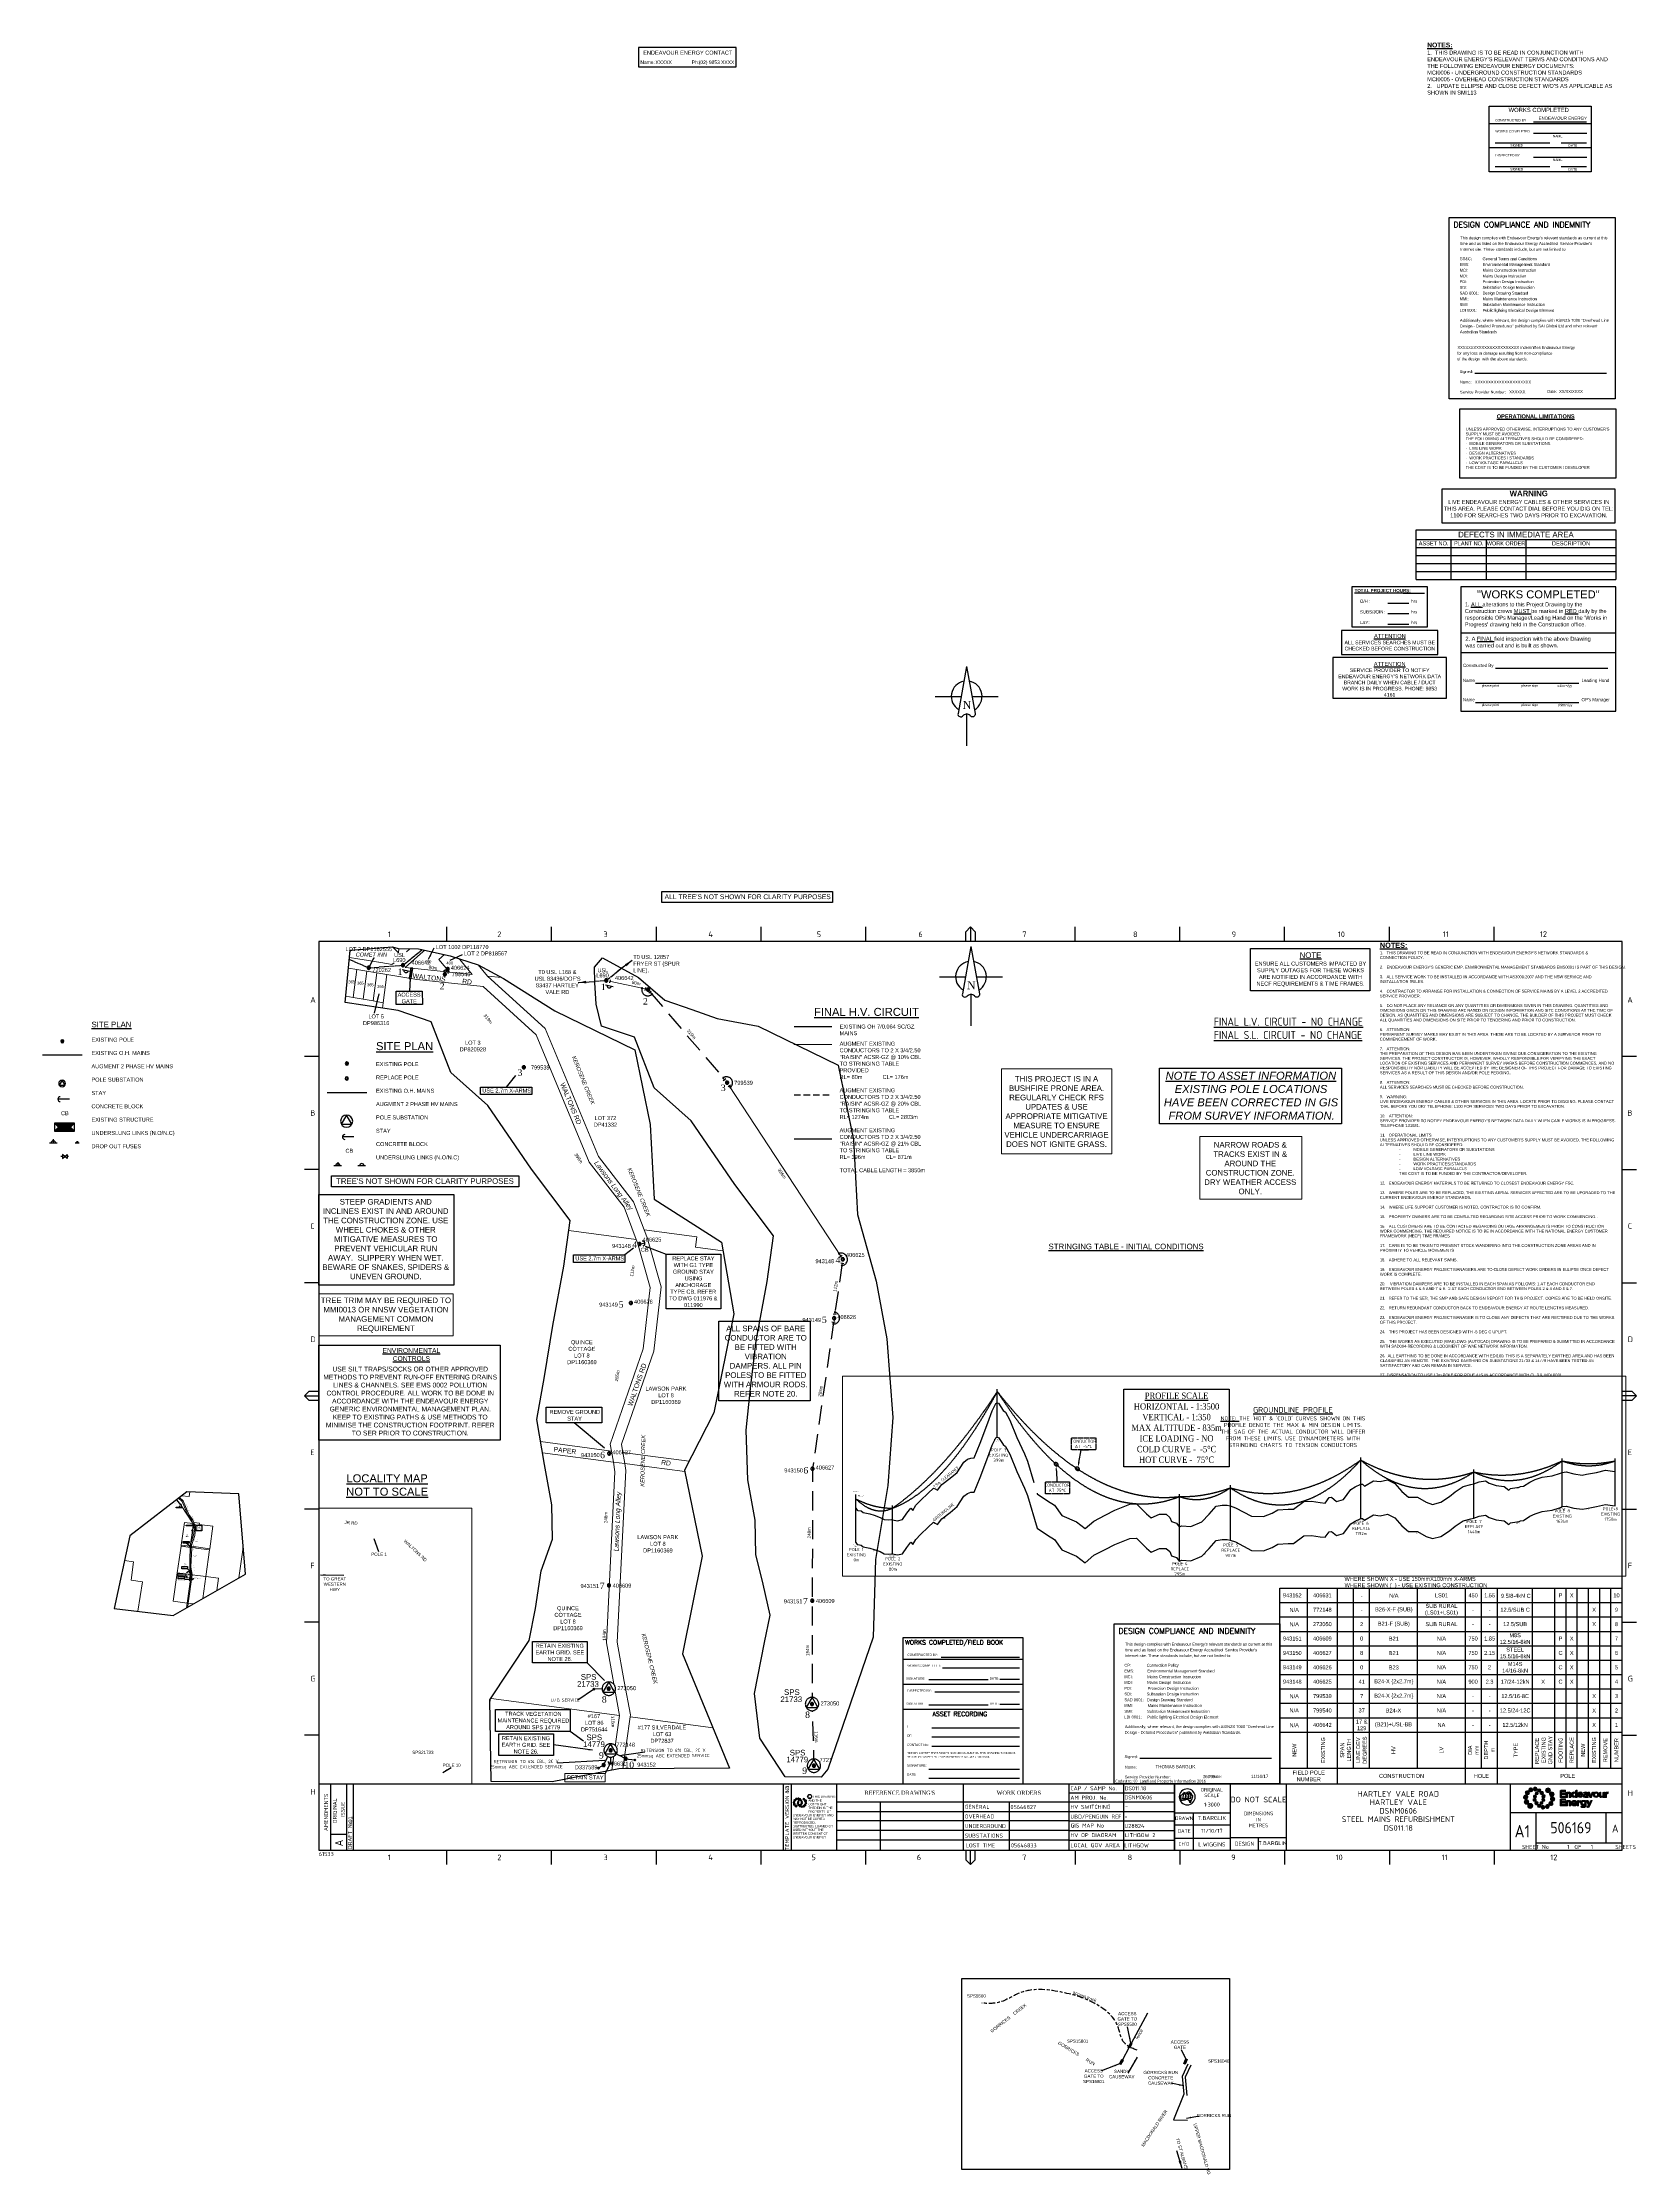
# Paper-space layout 'A1' of a CAD drawing. Header units: metres. Extents: x -184 to 813, y -194 to 1137.
# The model-space entities are those that its viewports show. They can reach past a viewport. Long polylines and large blocks are cut down to what shows.
import ezdxf
from ezdxf import colors
from ezdxf.entities.mleader import LeaderData, LeaderLine
from ezdxf.enums import TextEntityAlignment as Align
from ezdxf.math import Vec2, Vec3

# ---------------------------------------------------------------- set-up
doc = ezdxf.new("R2010")
doc.units = ezdxf.units.M
for name, pattern in [('Cable Exist OH', [1, 1, 0]), ('Cable Exist UG', [8.2, 4, -1.2, 1.8, -1.2]), ('Cable New OH', [6, 4, -2])]:
    doc.linetypes.add(name, pattern=pattern)
doc.layers.get('0').update_dxf_attribs({"color": 6})
for name, color, linetype, lineweight in [('Cadastre Developer_SP_EXT', 9, 'Continuous', 5), ('Cadastre Land Parcels_SP_EXT', 9, 'Continuous', 5), ('Cadastre Roads_SP_EXT', 9, 'Continuous', 5)]:
    doc.layers.add(name, color=color, linetype=linetype, lineweight=lineweight)
for name, color, linetype in [('Equip_LV_EXT', 7, 'Continuous'), ('Equip_SP_HV_EXT', 7, 'Continuous'), ('Equip_SP_HV_NEW', 2, 'Continuous'), ('Mains_HV_EXT', 7, 'Continuous'), ('Mains_HV_NEW', 2, 'Continuous'), ('Mains_HV_NEW_A43', 2, 'Continuous'), ('Mains_HV_NEW_Hardwired', 2, 'Continuous'), ('Mains_HV_NEW_U83', 2, 'Continuous'), ('Mains_LV_EXT', 7, 'Continuous'), ('Notes', 7, 'Continuous'), ('Notes_SP_MISC', 7, 'Continuous'), ('OH_Details_SP_MISC', 7, 'Continuous'), ('Services_SL_EXT', 7, 'Continuous'), ('Services_SP_EXT', 7, 'Continuous'), ('Sub_SP_TR_HV_LV_EXT', 7, 'Continuous'), ('Sub_SP_TR_HV_LV_SL_LS_EXT', 7, 'Continuous'), ('SupportsOH_SP_MISC', 7, 'Continuous'), ('SupportsOH_SP_TR_HV_LV_SL_EXT', 7, 'Continuous'), ('SupportsOH_SP_TR_HV_LV_SL_NEW', 2, 'Continuous'), ('SupportsUG_SP_EXT', 7, 'Continuous')]:
    doc.layers.add(name, color=color, linetype=linetype)
doc.layers.add('Viewports', color=6, linetype='Continuous', plot=False)
doc.styles.add('1-2500', font='stylu.ttf', dxfattribs={"height": 6})
doc.styles.add('ARIAL', font='arial.ttf', dxfattribs={"height": 2})
doc.styles.add('Elec', font='romand__.ttf')
doc.styles.add('iecARIAL', font='arial.ttf', dxfattribs={"height": 2})
doc.styles.add('iecISOCP', font='isocp.shx')
doc.styles.add('iecNAME', font='times.ttf')
doc.styles.add('iecRoadName', font='arial.ttf', dxfattribs={"height": 3.5})
doc.styles.add('iecTimesNewRoman', font='times.ttf')
doc.styles.add('ieISOCP', font='isocp.shx')
doc.styles.add('ISOCP', font='isocp.shx', dxfattribs={"height": 1.75})
doc.styles.add('POLE_LABEL', font='arial.ttf')
doc.styles.get("Standard").update_dxf_attribs({"font": 'arial.ttf'})
doc.linetypes.add('Cable New UG', pattern='A,7,-0.25,["x",Standard,S=2,R=0,X=0.2,Y=-0.8],-2.1', length=9.35)
doc.linetypes.add('Cable Rem', pattern='A,6.5,-0.001,["X",Standard,S=2.5,R=0,X=0,Y=-1.27],-0.001', length=6.502)
doc.linetypes.add('Cable W', pattern='A,7.2,-0.3,["W",Standard,S=2.2,R=0,X=-0.15,Y=-1],-2.9', length=10.4)
doc.dimstyles.new('GISCAD Dim Style', dxfattribs={"dimtxt": 2.5, "dimasz": 3, "dimexe": 1.25, "dimexo": 0.625, "dimtad": 1, "dimtoh": 1, "dimdec": 1, "dimtxsty": 'ARIAL', "dimcen": 2.5, "dimadec": 0, "dimazin": 0, "dimtfac": 1, "dimtdec": 1, "dimtmove": 0, "dimatfit": 3, "dimfxl": 1.25, "dimarcsym": 0})
doc.dimstyles.new('iecPS1000', dxfattribs={"dimtxt": 2.5, "dimasz": 2.5, "dimexe": 1.25, "dimexo": 0.625, "dimtad": 1, "dimlfac": 1000, "dimtxsty": 'iecISOCP', "dimcen": 2.5, "dimadec": 0, "dimazin": 0, "dimtfac": 1, "dimtmove": 0, "dimatfit": 3, "dimfxl": 1, "dimarcsym": 0})
doc.dimstyles.new('ISO-25', dxfattribs={"dimtxt": 2.5, "dimasz": 2.5, "dimexe": 1.25, "dimexo": 0.625, "dimtad": 1, "dimtxsty": 'Standard', "dimcen": 2.5, "dimadec": 0, "dimazin": 0, "dimtfac": 1, "dimtmove": 0, "dimatfit": 3, "dimfxl": 1, "dimarcsym": 0})

# ---------------------------------------------------------------- blocks, each defined once
blk = doc.blocks.new('Note_Warning')
at = {"layer": 'Notes', "color": 0, "linetype": 'Continuous'}
blk.add_lwpolyline([(0, 0), (108.4, 0), (108.4, 21.2), (0, 21.2)], close=True, dxfattribs=at)
at = {"layer": 'Notes', "color": 0, "linetype": 'Continuous', "insert": (54.4, 20.2), "char_height": 3.5, "width": 105.9, "attachment_point": 2, "style": 'iecISOCP'}
blk.add_mtext('{\\fArial|b1|i0|c0|p34;WARNING\\P\\fArial|b0|i0|c0|p34;\\H0.7143x;LIVE ENDEAVOUR ENERGY CABLES & OTHER SERVICES IN THIS AREA. PLEASE CONTACT DIAL BEFORE YOU DIG ON TEL: 1100 FOR SEARCHES TWO DAYS PRIOR TO EXCAVATION.}', dxfattribs=at)
blk = doc.blocks.new('Note_IE Contact')
at = {"linetype": 'ByBlock'}
blk.add_lwpolyline([(0, 0), (60.9, 0), (60.9, 12.1), (0, 12.1)], close=True, dxfattribs=at)
at = {"linetype": 'ByBlock', "style": 'ARIAL'}
for s, p in [('Name:', (1.1, 1.7)), ('Ph:', (33.2, 1.7))]:
    blk.add_text(s, height=2.2, dxfattribs=at).set_placement(p)
at = {"linetype": 'ByBlock', "insert": (30.7, 8.8), "char_height": 2.5, "width": 58.552, "attachment_point": 5, "style": 'ARIAL'}
blk.add_mtext('ENDEAVOUR ENERGY CONTACT', dxfattribs=at)
at = {"linetype": 'ByBlock', "style": 'ARIAL'}
blk.add_attdef('%%UXXXXXXX', (10.5, 1.7), '', height=2.2, dxfattribs=at)
blk.add_attdef('PHONE', text='', height=2.2, dxfattribs=at).set_placement((59.8, 1.7), align=Align.RIGHT)
blk = doc.blocks.new('NorthPnt 11(NP11)')
for p, q in [((-19.7, 0), (-3.5, 0)), ((-0.1, -10.9), (-0.1, -30.8)), ((3.3, 0), (19.7, 0))]:
    blk.add_line(p, q)
for points in [[(-0.1, 18.8), (-5.4, -10.7, 0.877048), (-2.3, -11.9, -0.1543), (-0.1, -10.9, 0.090511)], [(-0.1, 18.8), (5.3, -10.7, -0.877048), (2.1, -11.9, 0.1543), (-0.1, -10.9, -0.090511)]]:
    blk.add_lwpolyline(points, format="xyb")
for start, end in [(100.5988, 238.8643), (300.0994, 80.4374)]:
    blk.add_arc((0, 0), 9.64, start, end)
at = {"color": 7, "style": 'iecNAME'}
blk.add_text('N', height=5.02, dxfattribs=at).set_placement((-2.6, -7.8))
blk = doc.blocks.new('Note_Project Hours')
at = {"layer": 'Notes'}
blk.add_lwpolyline([(0, 25.4), (46.9, 25.4), (46.9, 0), (0, 0)], close=True, dxfattribs=at)
for points in [[(22.3, 15.1), (35.4, 15.1)], [(31.9, 21.3), (45.2, 21.3)], [(22.3, 8.5), (35.4, 8.5)], [(22.3, 1.8), (35.4, 1.8)]]:
    blk.add_lwpolyline(points, dxfattribs=at)
at = {"layer": 'Notes', "insert": (-3.2, 23.9), "char_height": 2, "width": 55.039, "attachment_point": 1}
blk.add_mtext('{\\fArial|b1|i0|c238|p34;      \\LTOTAL PROJECT HOURS:\\P\\P\\fArial|b0|i0|c238|p34;\\l^IO/H :^I^I^I^Ihrs\\P\\P^ISUBS/JOIN:^I^I^Ihrs\\P\\P\\pi-4,l6,t6;^I^ILAY:   ^I^I^Ihrs}', dxfattribs=at)
blk = doc.blocks.new('Note_Services Searches')
at = {"layer": 'Notes'}
blk.add_lwpolyline([(0, 0), (60.3, 0), (60.3, 15), (0, 15)], close=True, dxfattribs=at)
at = {"layer": 'Notes', "insert": (30.3, 7.6), "char_height": 2.3, "width": 62.851, "attachment_point": 5}
blk.add_mtext('{\\fArial|b0|i0|c238|p34;\\H1.087x;\\LATTENTION\\H0.92x;\\P\\lALL SERVICES SEARCHES MUST BE\\PCHECKED BEFORE CONSTRUCTION}', dxfattribs=at)
blk = doc.blocks.new('Note_Notify Integral')
at = {"layer": 'Notes'}
blk.add_lwpolyline([(0, 0), (71, 0), (71, 25.4), (0, 25.4)], close=True, dxfattribs=at)
at = {"layer": 'Notes', "style": 'iecISOCP'}
for s, insert, char_height, width, attachment_point in [("{\\fArial|b0|i0|c0|p34;SERVICE PROVIDER TO NOTIFY ENDEAVOUR ENERGY'S NETWORK DATA BRANCH DAILY WHEN CABLE / DUCT WORK IS IN PROGRESS. PHONE: 9853 4161}", (35.5, 9.8), 2.3, 66.4, 5), ('{\\fArial|b0|i0|c0|p34;\\LATTENTION}', (35.5, 22.7), 2.5, 16.7, 2)]:
    blk.add_mtext(s, dxfattribs=dict(at, insert=insert, char_height=char_height, width=width, attachment_point=attachment_point))
blk = doc.blocks.new('Note_Defect List')
at = {"layer": 'Notes', "color": 0, "linetype": 'Continuous'}
for p, q in [((0, 31), (125, 31)), ((125, 31), (125, 0)), ((0, 25), (125, 25)), ((0, 20), (125, 20)), ((0, 15), (125, 15)), ((0, 10), (125, 10)), ((0, 5), (125, 5)), ((0, 0), (125, 0))]:
    blk.add_line(p, q, dxfattribs=at)
at = {"layer": 'Notes'}
for p, q in [((0, 0), (0, 31)), ((22, 0), (22, 25)), ((44, 0), (44, 25)), ((69, 0), (69, 25))]:
    blk.add_line(p, q, dxfattribs=at)
at = {"layer": 'Notes', "color": 0, "lineweight": 0}
blk.add_line((58.1, 31), (39.8, 31), dxfattribs=at)
at = {"layer": 'Notes', "color": 0, "linetype": 'Continuous', "attachment_point": 5, "style": 'ARIAL'}
for s, insert, char_height, width in [('DEFECTS IN IMMEDIATE AREA', (62.5, 28), 3.5, 124.981), ('ASSET NO.', (11, 22.5), 2.5, 22), ('PLANT NO.', (33, 22.5), 2.5, 22), ('{\\W0.9;WORK ORDER}', (56.3, 22.5), 2.5, 24.676), ('DESCRIPTION', (97, 22.5), 2.5, 55.981)]:
    blk.add_mtext(s, dxfattribs=dict(at, insert=insert, char_height=char_height, width=width))
blk = doc.blocks.new('Note_Operational Limitations')
at = {"layer": 'Notes', "linetype": 'Continuous', "lineweight": -3}
blk.add_lwpolyline([(0, 43.5), (97.5, 43.5), (97.5, 0), (0, 0)], close=True, dxfattribs=at)
at = {"layer": 'Notes', "linetype": 'Continuous', "lineweight": -3, "insert": (3.7, 40), "char_height": 2.5, "width": 90.8, "attachment_point": 1}
blk.add_mtext("{\\fArial|b1|i0|c0|p34;                 \\C7;   \\LOPERATIONAL LIMITATIONS\\P\\P\\fArial|b0|i0|c0|p34;\\H0.72x;\\lUNLESS APPROVED OTHERWISE, INTERRUPTIONS TO ANY CUSTOMER'S SUPPLY MUST BE AVOIDED.\\PTHE FOLLOWING ALTERNATIVES SHOULD BE CONSIDERED:\\P·  MOBILE GENERATORS OR SUBSTATIONS\\P·  LIVE LINE WORK\\P·  DESIGN ALTERNATIVES\\P·  WORK PRACTICES / STANDARDS\\P·  LOW VOLTAGE PARALLELS\\PTHE COST IS TO BE FUNDED BY THE CUSTOMER / DEVELOPER}", dxfattribs=at)
blk = doc.blocks.new('Note_Works Completed')
at = {"layer": 'Notes'}
blk.add_lwpolyline([(0, 41.2), (63.7, 41.2), (63.7, 0), (0, 0)], close=True, dxfattribs=at)
for points in [[(63.7, 30), (0, 30)], [(63.7, 15), (0, 15)]]:
    blk.add_lwpolyline(points, dxfattribs=at)
at = {"layer": 'Notes', "linetype": 'Continuous', "ltscale": 0.6}
for points in [[(27.6, 31.4), (60.9, 31.4)], [(37.8, 18), (3.7, 18)], [(61, 24), (27.6, 24)], [(60.9, 18), (45, 18)], [(37.8, 3.1), (3.7, 3.1)], [(61, 9.1), (27.6, 9.1)], [(60.9, 3.1), (45, 3.1)]]:
    blk.add_lwpolyline(points, dxfattribs=at)
at = {"layer": 'Notes', "lineweight": 15, "style": 'iecARIAL'}
blk.add_text('WORKS COMPLETED', height=2.625, dxfattribs=at).set_placement((12.1, 37.5))
at = {"layer": 'Notes', "style": 'iecARIAL'}
for s, height, p in [('CONSTRUCTED BY', 1.5, (3.7, 31.6)), ('ENDEAVOUR ENERGY', 2, (30.9, 32.6)), ('WORKS COMPLETED', 1.5, (3.8, 24.7)), ('SIGNED', 1.5, (13.2, 15.9)), ('NAME', 1.5, (39.8, 21.7)), ('DATE', 1.5, (49.5, 15.8)), ('INSPECTED BY', 1.5, (3.8, 9.7)), ('SIGNED', 1.5, (13.2, 1)), ('NAME', 1.5, (39.8, 6.9)), ('DATE', 1.5, (49.5, 0.9))]:
    blk.add_text(s, height=height, dxfattribs=at).set_placement(p)
blk = doc.blocks.new('NOTE_DESIGN-COMPLIANCE')
blk.add_line((16, 16), (98.3, 16))
blk.add_lwpolyline([(0, 113.3), (103.7, 113.3), (103.7, 0), (0, 0)], close=True)
at = {"color": 7, "lineweight": -3, "style": 'Elec'}
blk.add_text('DESIGN COMPLIANCE AND INDEMNITY', height=3.5, dxfattribs=at).set_placement((2.6, 106.1), align=Align.BOTTOM_LEFT)
at = {"color": 7, "lineweight": -3}
for s, p in [('Signed:', (6.5, 17.8)), ('Name:', (6.7, 11.3)), ('Service Provider Number:', (6.8, 5.1)), ('Date: ', (61.3, 5.4))]:
    blk.add_text(s, height=1.79, dxfattribs=at).set_placement(p, align=Align.TOP_LEFT)
at = {"color": 7, "lineweight": -3, "char_height": 1.79, "line_spacing_factor": 1.2}
for s, insert, attachment_point in [("This design complies with Endeavour Energy's relevant standards as current at this \\Ptime and as listed on the Endeavour Energy Accredited  Service Provider's\\PInternet site. These standards include, but are not limited to:", (6.9, 92.2), 7), ('GT&C:^IGeneral Terms and Conditions\\PEMS:^I^IEnvironmental Management Standard\\PMCI:^I^IMains Construction Instruction\\PMDI:^I^IMains Design Instruction\\PPDI:^I^IProtection Design Instruction\\PSDI:^I^ISubstation Design Instruction\\PSAD 0001:^IDesign Drawing Standard\\PMMI:^I^IMains Maintenance Instruction\\PSMI:^I^ISubstation Maintenance Instruction\\PLDI 0001:^IPublic lighting Electrical Design Element ', (6.5, 88.4), 1), ('\\PAdditionally, where relevant, the design complies with AS/NZS 7000 "Overhead Line\\PDesign - Detailed Procedures" published by SAI Global Ltd and other relevant \\PAustralian Standards', (6.7, 53.5), 1), ('                                                         indemnifies Endeavour Energy \\Pfor any loss or damage resulting from non-compliance \\Pof the design  with the above standards.', (4.9, 32.9), 1)]:
    blk.add_mtext(s, dxfattribs=dict(at, insert=insert, attachment_point=attachment_point))
at = {"ltscale": 0.5}
for tag, p in [('COMPANYNAME', (5.1, 31.1)), ('NAME', (16, 9.5)), ('SPN', (37.5, 3.4)), ('DATE', (68.7, 3.6))]:
    blk.add_attdef(tag, p, '', height=1.8, dxfattribs=at)
blk = doc.blocks.new('Note_Alterations')
for p, q in [((0, 37.6), (97, 37.6)), ((0, 25.3), (97, 25.3))]:
    blk.add_line(p, q)
blk.add_lwpolyline([(0, -11.4), (97, -11.4), (97, 66.4), (0, 66.4)], close=True)
at = {"color": 1}
for points in [[(21.7, 15.4), (91.9, 15.4)], [(9.3, 6), (73.8, 6)], [(9.3, -6), (73.8, -6)]]:
    blk.add_lwpolyline(points, dxfattribs=at)
at = {"style": 'ARIAL'}
for s, height, p in [('Constructed By', 2, (1.4, 16.2)), ('Name', 2, (1.3, 6.8)), ('please print', 1.5, (13.1, 3.8)), ('please sign', 1.5, (37.7, 3.8)), ('dd/mm/yy', 1.5, (60.5, 3.7)), ('Leading Hand', 2, (75.5, 6.8)), ('Name', 2, (1.3, -5.2)), ('please print', 1.5, (13.1, -8.2)), ('please sign', 1.5, (37.7, -8.2)), ('dd/mm/yy', 1.5, (60.7, -8.3)), ("OP's Manager", 2, (75.5, -5.2))]:
    blk.add_text(s, height=height, dxfattribs=at).set_placement(p)
at = {"char_height": 2.5, "style": 'ARIAL'}
for s, insert, width, attachment_point in [("1. {\\LALL} alterations to this Project Drawing by the Construction crews {\\LMUST} be marked in {\\LRED} daily by the responsible OPs Manager/Leading Hand on the 'Works in Progress' drawing held in the Construction office.", (2.5, 56.6), 89.284, 1), ('2. A {\\LFINAL} field inspection with the above Drawing was carried out and is built as shown. ', (2.9, 28.4), 84.775, 7)]:
    blk.add_mtext(s, dxfattribs=dict(at, insert=insert, width=width, attachment_point=attachment_point))
at = {"color": 2, "insert": (48.5, 61.6), "char_height": 5, "width": 96.964, "attachment_point": 5, "style": 'ARIAL'}
blk.add_mtext('"WORKS COMPLETED"', dxfattribs=at)
blk = doc.blocks.new('A$C30A46249')
at = {"color": 7, "lineweight": -3, "insert": (6.9, 5), "char_height": 1.79, "attachment_point": 7, "line_spacing_factor": 1.2}
blk.add_mtext('{\\fCalibri|b0|i0|c0|p34;\\C256;Cadastre: \\fMS Gothic|b0|i0|c128|p49;\\C250;\\c2236962;Ⓒ\\fMS Gothic|b0|i0|c0|p49; \\fCalibri|b0|i0|c0|p34;\\C256;Land and Property Information 2016}', dxfattribs=at)
blk = doc.blocks.new('EE_LOGO_SMALL')
at = {"layer": 'Notes'}
h = blk.add_hatch(color=256, dxfattribs=at)
edge = h.paths.add_edge_path()
edge.add_spline(control_points=[(-8.4, 2), (-9.2, 2), (-9.8, 1.4), (-9.8, 0.7), (-9.9, -0.1), (-9.3, -0.7), (-8.6, -0.8), (-7.8, -0.8), (-7.2, -0.2), (-7.1, 0.5), (-7.1, 1.3), (-7.7, 1.9), (-8.4, 2)], knot_values=[0, 0, 0, 0, 1, 1, 1, 2, 2, 2, 3, 3, 3, 4, 4, 4, 4], degree=3, periodic=0)
h = blk.add_hatch(color=256, dxfattribs=at)
edge = h.paths.add_edge_path()
edge.add_spline(control_points=[(-6.8, 4.5), (-7.4, 4.8), (-8.2, 4.6), (-8.6, 4), (-8.9, 3.4), (-8.7, 2.6), (-8.1, 2.2), (-7.5, 1.9), (-6.7, 2.1), (-6.3, 2.7), (-6, 3.3), (-6.2, 4.1), (-6.8, 4.5)], knot_values=[0, 0, 0, 0, 1, 1, 1, 2, 2, 2, 3, 3, 3, 4, 4, 4, 4], degree=3, periodic=0)
h = blk.add_hatch(color=256, dxfattribs=at)
edge = h.paths.add_edge_path()
edge.add_spline(control_points=[(-4.2, 5.9), (-4.6, 6.5), (-5.3, 6.6), (-5.9, 6.3), (-6.4, 5.9), (-6.6, 5.1), (-6.2, 4.6), (-5.9, 4), (-5.1, 3.8), (-4.6, 4.2), (-4, 4.6), (-3.8, 5.3), (-4.2, 5.9)], knot_values=[0, 0, 0, 0, 1, 1, 1, 2, 2, 2, 3, 3, 3, 4, 4, 4, 4], degree=3, periodic=0)
h = blk.add_hatch(color=256, dxfattribs=at)
edge = h.paths.add_edge_path()
edge.add_spline(control_points=[(-1.3, 5.9), (-1.4, 6.5), (-2, 7), (-2.6, 6.9), (-3.3, 6.9), (-3.7, 6.3), (-3.7, 5.6), (-3.6, 5), (-3, 4.5), (-2.4, 4.6), (-1.7, 4.7), (-1.3, 5.2), (-1.3, 5.9)], knot_values=[0, 0, 0, 0, 1, 1, 1, 2, 2, 2, 3, 3, 3, 4, 4, 4, 4], degree=3, periodic=0)
h = blk.add_hatch(color=256, dxfattribs=at)
edge = h.paths.add_edge_path()
edge.add_spline(control_points=[(-2.5, 2.1), (-3, 2.2), (-3.5, 1.9), (-3.6, 1.3), (-3.7, 0.8), (-3.4, 0.3), (-2.9, 0.2), (-2.4, 0.1), (-1.9, 0.4), (-1.8, 0.9), (-1.7, 1.5), (-2, 2), (-2.5, 2.1)], knot_values=[0, 0, 0, 0, 1, 1, 1, 2, 2, 2, 3, 3, 3, 4, 4, 4, 4], degree=3, periodic=0)
h = blk.add_hatch(color=256, dxfattribs=at)
edge = h.paths.add_edge_path()
edge.add_spline(control_points=[(1, 4.9), (1, 4.3), (0.5, 3.8), (-0.1, 3.8), (-0.7, 3.8), (-1.2, 4.3), (-1.2, 4.9), (-1.2, 5.5), (-0.7, 6), (-0.1, 6), (0.5, 6), (1, 5.5), (1, 4.9)], knot_values=[0, 0, 0, 0, 1, 1, 1, 2, 2, 2, 3, 3, 3, 4, 4, 4, 4], degree=3, periodic=0)
edge = h.paths.add_edge_path()
edge.add_spline(control_points=[(-1.4, 4), (-1.9, 4.1), (-2.4, 3.8), (-2.5, 3.3), (-2.6, 2.7), (-2.3, 2.2), (-1.8, 2.1), (-1.3, 2), (-0.7, 2.3), (-0.6, 2.9), (-0.5, 3.4), (-0.9, 3.9), (-1.4, 4)], knot_values=[0, 0, 0, 0, 1, 1, 1, 2, 2, 2, 3, 3, 3, 4, 4, 4, 4], degree=3, periodic=0)
h = blk.add_hatch(color=256, dxfattribs=at)
edge = h.paths.add_edge_path()
edge.add_spline(control_points=[(2.3, 2.4), (2.8, 2.8), (2.8, 3.4), (2.4, 3.9), (2, 4.3), (1.4, 4.3), (0.9, 3.9), (0.5, 3.6), (0.5, 2.9), (0.9, 2.5), (1.2, 2), (1.9, 2), (2.3, 2.4)], knot_values=[0, 0, 0, 0, 1, 1, 1, 2, 2, 2, 3, 3, 3, 4, 4, 4, 4], degree=3, periodic=0)
edge = h.paths.add_edge_path()
edge.add_spline(control_points=[(1, 4.9), (1, 4.3), (0.5, 3.8), (-0.1, 3.8), (-0.7, 3.8), (-1.2, 4.3), (-1.2, 4.9), (-1.2, 5.5), (-0.7, 6), (-0.1, 6), (0.5, 6), (1, 5.5), (1, 4.9)], knot_values=[0, 0, 0, 0, 1, 1, 1, 2, 2, 2, 3, 3, 3, 4, 4, 4, 4], degree=3, periodic=0)
h = blk.add_hatch(color=256, dxfattribs=at)
edge = h.paths.add_edge_path()
edge.add_spline(control_points=[(1, 4.9), (1, 4.3), (0.5, 3.8), (-0.1, 3.8), (-0.7, 3.8), (-1.2, 4.3), (-1.2, 4.9), (-1.2, 5.5), (-0.7, 6), (-0.1, 6), (0.5, 6), (1, 5.5), (1, 4.9)], knot_values=[0, 0, 0, 0, 1, 1, 1, 2, 2, 2, 3, 3, 3, 4, 4, 4, 4], degree=3, periodic=0)
edge = h.paths.add_edge_path(flags=16)
edge.add_spline(control_points=[(1, 4.9), (1, 4.3), (0.5, 3.8), (-0.1, 3.8), (-0.7, 3.8), (-1.2, 4.3), (-1.2, 4.9), (-1.2, 5.5), (-0.7, 6), (-0.1, 6), (0.5, 6), (1, 5.5), (1, 4.9)], knot_values=[0, 0, 0, 0, 1, 1, 1, 2, 2, 2, 3, 3, 3, 4, 4, 4, 4], degree=3, periodic=0)
h = blk.add_hatch(color=256, dxfattribs=at)
edge = h.paths.add_edge_path()
edge.add_spline(control_points=[(3, 0.2), (3.5, 0.3), (3.8, 0.9), (3.7, 1.4), (3.6, 1.9), (3, 2.3), (2.5, 2.1), (1.9, 2), (1.6, 1.4), (1.8, 0.9), (1.9, 0.4), (2.5, 0.1), (3, 0.2)], knot_values=[0, 0, 0, 0, 1, 1, 1, 2, 2, 2, 3, 3, 3, 4, 4, 4, 4], degree=3, periodic=0)
h = blk.add_hatch(color=256, dxfattribs=at)
edge = h.paths.add_edge_path()
edge.add_spline(control_points=[(7, 4.9), (7, 4), (6.3, 3.4), (5.5, 3.4), (4.6, 3.4), (4, 4), (4, 4.9), (4, 5.7), (4.6, 6.4), (5.5, 6.4), (6.3, 6.4), (7, 5.7), (7, 4.9)], knot_values=[0, 0, 0, 0, 1, 1, 1, 2, 2, 2, 3, 3, 3, 4, 4, 4, 4], degree=3, periodic=0)
h = blk.add_hatch(color=256, dxfattribs=at)
edge = h.paths.add_edge_path()
edge.add_spline(control_points=[(8.4, 1.1), (9.1, 1.5), (9.4, 2.3), (9.1, 3), (8.8, 3.7), (7.9, 4.1), (7.2, 3.8), (6.5, 3.4), (6.2, 2.6), (6.5, 1.9), (6.8, 1.2), (7.7, 0.8), (8.4, 1.1)], knot_values=[0, 0, 0, 0, 1, 1, 1, 2, 2, 2, 3, 3, 3, 4, 4, 4, 4], degree=3, periodic=0)
h = blk.add_hatch(color=256, dxfattribs=at)
edge = h.paths.add_edge_path()
edge.add_spline(control_points=[(8.3, -1.9), (9, -1.9), (9.7, -1.4), (9.7, -0.6), (9.7, 0.1), (9.2, 0.8), (8.4, 0.8), (7.7, 0.8), (7, 0.3), (7, -0.5), (6.9, -1.2), (7.5, -1.9), (8.3, -1.9)], knot_values=[0, 0, 0, 0, 1, 1, 1, 2, 2, 2, 3, 3, 3, 4, 4, 4, 4], degree=3, periodic=0)
h = blk.add_hatch(color=256, dxfattribs=at)
edge = h.paths.add_edge_path()
edge.add_spline(control_points=[(-8.5, -1.1), (-9.2, -1.4), (-9.6, -2.3), (-9.3, -3), (-8.9, -3.7), (-8.1, -4), (-7.4, -3.7), (-6.7, -3.4), (-6.3, -2.5), (-6.6, -1.8), (-7, -1.1), (-7.8, -0.8), (-8.5, -1.1)], knot_values=[0, 0, 0, 0, 1, 1, 1, 2, 2, 2, 3, 3, 3, 4, 4, 4, 4], degree=3, periodic=0)
h = blk.add_hatch(color=256, dxfattribs=at)
edge = h.paths.add_edge_path()
edge.add_spline(control_points=[(-7.1, -4.8), (-7.1, -4), (-6.5, -3.3), (-5.6, -3.3), (-4.8, -3.3), (-4.1, -4), (-4.1, -4.8), (-4.1, -5.7), (-4.8, -6.3), (-5.6, -6.3), (-6.5, -6.3), (-7.1, -5.7), (-7.1, -4.8)], knot_values=[0, 0, 0, 0, 1, 1, 1, 2, 2, 2, 3, 3, 3, 4, 4, 4, 4], degree=3, periodic=0)
h = blk.add_hatch(color=256, dxfattribs=at)
edge = h.paths.add_edge_path()
edge.add_spline(control_points=[(-3.1, -0.2), (-3.7, -0.3), (-4, -0.8), (-3.8, -1.4), (-3.7, -1.9), (-3.2, -2.2), (-2.6, -2.1), (-2.1, -1.9), (-1.8, -1.4), (-1.9, -0.9), (-2.1, -0.3), (-2.6, 0), (-3.1, -0.2)], knot_values=[0, 0, 0, 0, 1, 1, 1, 2, 2, 2, 3, 3, 3, 4, 4, 4, 4], degree=3, periodic=0)
h = blk.add_hatch(color=256, dxfattribs=at)
edge = h.paths.add_edge_path()
edge.add_spline(control_points=[(-2.5, -2.3), (-2.9, -2.7), (-3, -3.4), (-2.6, -3.8), (-2.2, -4.2), (-1.5, -4.3), (-1.1, -3.9), (-0.7, -3.5), (-0.6, -2.8), (-1, -2.4), (-1.4, -2), (-2, -1.9), (-2.5, -2.3)], knot_values=[0, 0, 0, 0, 1, 1, 1, 2, 2, 2, 3, 3, 3, 4, 4, 4, 4], degree=3, periodic=0)
h = blk.add_hatch(color=256, dxfattribs=at)
edge = h.paths.add_edge_path()
edge.add_spline(control_points=[(-1.2, -4.8), (-1.2, -4.2), (-0.7, -3.7), (-0.1, -3.7), (0.5, -3.7), (1, -4.2), (1, -4.8), (1, -5.4), (0.5, -5.9), (-0.1, -5.9), (-0.7, -5.9), (-1.2, -5.4), (-1.2, -4.8)], knot_values=[0, 0, 0, 0, 1, 1, 1, 2, 2, 2, 3, 3, 3, 4, 4, 4, 4], degree=3, periodic=0)
h = blk.add_hatch(color=256, dxfattribs=at)
edge = h.paths.add_edge_path()
edge.add_spline(control_points=[(1.2, -3.9), (1.7, -4.1), (2.2, -3.7), (2.3, -3.2), (2.5, -2.7), (2.1, -2.2), (1.6, -2.1), (1.1, -2), (0.6, -2.3), (0.5, -2.8), (0.4, -3.3), (0.7, -3.8), (1.2, -3.9)], knot_values=[0, 0, 0, 0, 1, 1, 1, 2, 2, 2, 3, 3, 3, 4, 4, 4, 4], degree=3, periodic=0)
h = blk.add_hatch(color=256, dxfattribs=at)
edge = h.paths.add_edge_path()
edge.add_spline(control_points=[(1.2, -5.8), (1.3, -6.5), (1.8, -6.9), (2.5, -6.9), (3.1, -6.8), (3.6, -6.2), (3.5, -5.6), (3.4, -5), (2.9, -4.5), (2.2, -4.6), (1.6, -4.6), (1.1, -5.2), (1.2, -5.8)], knot_values=[0, 0, 0, 0, 1, 1, 1, 2, 2, 2, 3, 3, 3, 4, 4, 4, 4], degree=3, periodic=0)
h = blk.add_hatch(color=256, dxfattribs=at)
edge = h.paths.add_edge_path()
edge.add_spline(control_points=[(2.4, -2), (2.9, -2.1), (3.4, -1.8), (3.5, -1.3), (3.6, -0.8), (3.3, -0.3), (2.8, -0.2), (2.2, -0.1), (1.7, -0.4), (1.6, -0.9), (1.5, -1.4), (1.8, -1.9), (2.4, -2)], knot_values=[0, 0, 0, 0, 1, 1, 1, 2, 2, 2, 3, 3, 3, 4, 4, 4, 4], degree=3, periodic=0)
h = blk.add_hatch(color=256, dxfattribs=at)
edge = h.paths.add_edge_path()
edge.add_spline(control_points=[(4, -5.8), (4.4, -6.4), (5.2, -6.6), (5.7, -6.2), (6.3, -5.8), (6.5, -5.1), (6.1, -4.5), (5.7, -4), (5, -3.8), (4.4, -4.2), (3.8, -4.5), (3.7, -5.3), (4, -5.8)], knot_values=[0, 0, 0, 0, 1, 1, 1, 2, 2, 2, 3, 3, 3, 4, 4, 4, 4], degree=3, periodic=0)
h = blk.add_hatch(color=256, dxfattribs=at)
edge = h.paths.add_edge_path()
edge.add_spline(control_points=[(6.7, -4.4), (7.3, -4.8), (8.1, -4.6), (8.4, -4), (8.8, -3.3), (8.6, -2.6), (8, -2.2), (7.3, -1.8), (6.6, -2.1), (6.2, -2.7), (5.8, -3.3), (6, -4.1), (6.7, -4.4)], knot_values=[0, 0, 0, 0, 1, 1, 1, 2, 2, 2, 3, 3, 3, 4, 4, 4, 4], degree=3, periodic=0)
at = {"layer": 'Notes', "lineweight": 0}
for points in [[(1.8, 2.1), (1.8, 2.1)], [(-2, -2.1), (-2, -2.1)]]:
    blk.add_lwpolyline(points, dxfattribs=at)
for points in [[(-8.4, 2), (-9.2, 2), (-9.8, 1.4), (-9.8, 0.7), (-9.9, -0.1), (-9.3, -0.7), (-8.6, -0.8), (-7.8, -0.8), (-7.2, -0.2), (-7.1, 0.5), (-7.1, 1.3), (-7.7, 1.9), (-8.4, 2)], [(-6.8, 4.5), (-7.4, 4.8), (-8.2, 4.6), (-8.6, 4), (-8.9, 3.4), (-8.7, 2.6), (-8.1, 2.2), (-7.5, 1.9), (-6.7, 2.1), (-6.3, 2.7), (-6, 3.3), (-6.2, 4.1), (-6.8, 4.5)], [(-4.2, 5.9), (-4.6, 6.5), (-5.3, 6.6), (-5.9, 6.3), (-6.4, 5.9), (-6.6, 5.1), (-6.2, 4.6), (-5.9, 4), (-5.1, 3.8), (-4.6, 4.2), (-4, 4.6), (-3.8, 5.3), (-4.2, 5.9)], [(-1.3, 5.9), (-1.4, 6.5), (-2, 7), (-2.6, 6.9), (-3.3, 6.9), (-3.7, 6.3), (-3.7, 5.6), (-3.6, 5), (-3, 4.5), (-2.4, 4.6), (-1.7, 4.7), (-1.3, 5.2), (-1.3, 5.9)], [(-2.5, 2.1), (-3, 2.2), (-3.5, 1.9), (-3.6, 1.3), (-3.7, 0.8), (-3.4, 0.3), (-2.9, 0.2), (-2.4, 0.1), (-1.9, 0.4), (-1.8, 0.9), (-1.7, 1.5), (-2, 2), (-2.5, 2.1)], [(-1.4, 4), (-1.9, 4.1), (-2.4, 3.8), (-2.5, 3.3), (-2.6, 2.7), (-2.3, 2.2), (-1.8, 2.1), (-1.3, 2), (-0.7, 2.3), (-0.6, 2.9), (-0.5, 3.4), (-0.9, 3.9), (-1.4, 4)], [(1, 4.9), (1, 4.3), (0.5, 3.8), (-0.1, 3.8), (-0.7, 3.8), (-1.2, 4.3), (-1.2, 4.9), (-1.2, 5.5), (-0.7, 6), (-0.1, 6), (0.5, 6), (1, 5.5), (1, 4.9)], [(1, 4.9), (1, 4.3), (0.5, 3.8), (-0.1, 3.8), (-0.7, 3.8), (-1.2, 4.3), (-1.2, 4.9), (-1.2, 5.5), (-0.7, 6), (-0.1, 6), (0.5, 6), (1, 5.5), (1, 4.9)], [(2.3, 2.4), (2.8, 2.8), (2.8, 3.4), (2.4, 3.9), (2, 4.3), (1.4, 4.3), (0.9, 3.9), (0.5, 3.6), (0.5, 2.9), (0.9, 2.5), (1.2, 2), (1.9, 2), (2.3, 2.4)], [(3, 0.2), (3.5, 0.3), (3.8, 0.9), (3.7, 1.4), (3.6, 1.9), (3, 2.3), (2.5, 2.1), (1.9, 2), (1.6, 1.4), (1.8, 0.9), (1.9, 0.4), (2.5, 0.1), (3, 0.2)], [(7, 4.9), (7, 4), (6.3, 3.4), (5.5, 3.4), (4.6, 3.4), (4, 4), (4, 4.9), (4, 5.7), (4.6, 6.4), (5.5, 6.4), (6.3, 6.4), (7, 5.7), (7, 4.9)], [(8.4, 1.1), (9.1, 1.5), (9.4, 2.3), (9.1, 3), (8.8, 3.7), (7.9, 4.1), (7.2, 3.8), (6.5, 3.4), (6.2, 2.6), (6.5, 1.9), (6.8, 1.2), (7.7, 0.8), (8.4, 1.1)], [(8.3, -1.9), (9, -1.9), (9.7, -1.4), (9.7, -0.6), (9.7, 0.1), (9.2, 0.8), (8.4, 0.8), (7.7, 0.8), (7, 0.3), (7, -0.5), (6.9, -1.2), (7.5, -1.9), (8.3, -1.9)], [(-8.5, -1.1), (-9.2, -1.4), (-9.6, -2.3), (-9.3, -3), (-8.9, -3.7), (-8.1, -4), (-7.4, -3.7), (-6.7, -3.4), (-6.3, -2.5), (-6.6, -1.8), (-7, -1.1), (-7.8, -0.8), (-8.5, -1.1)], [(-7.1, -4.8), (-7.1, -4), (-6.5, -3.3), (-5.6, -3.3), (-4.8, -3.3), (-4.1, -4), (-4.1, -4.8), (-4.1, -5.7), (-4.8, -6.3), (-5.6, -6.3), (-6.5, -6.3), (-7.1, -5.7), (-7.1, -4.8)], [(-3.1, -0.2), (-3.7, -0.3), (-4, -0.8), (-3.8, -1.4), (-3.7, -1.9), (-3.2, -2.2), (-2.6, -2.1), (-2.1, -1.9), (-1.8, -1.4), (-1.9, -0.9), (-2.1, -0.3), (-2.6, 0), (-3.1, -0.2)], [(-2.5, -2.3), (-2.9, -2.7), (-3, -3.4), (-2.6, -3.8), (-2.2, -4.2), (-1.5, -4.3), (-1.1, -3.9), (-0.7, -3.5), (-0.6, -2.8), (-1, -2.4), (-1.4, -2), (-2, -1.9), (-2.5, -2.3)], [(-1.2, -4.8), (-1.2, -4.2), (-0.7, -3.7), (-0.1, -3.7), (0.5, -3.7), (1, -4.2), (1, -4.8), (1, -5.4), (0.5, -5.9), (-0.1, -5.9), (-0.7, -5.9), (-1.2, -5.4), (-1.2, -4.8)], [(1.2, -3.9), (1.7, -4.1), (2.2, -3.7), (2.3, -3.2), (2.5, -2.7), (2.1, -2.2), (1.6, -2.1), (1.1, -2), (0.6, -2.3), (0.5, -2.8), (0.4, -3.3), (0.7, -3.8), (1.2, -3.9)], [(1.2, -5.8), (1.3, -6.5), (1.8, -6.9), (2.5, -6.9), (3.1, -6.8), (3.6, -6.2), (3.5, -5.6), (3.4, -5), (2.9, -4.5), (2.2, -4.6), (1.6, -4.6), (1.1, -5.2), (1.2, -5.8)], [(2.4, -2), (2.9, -2.1), (3.4, -1.8), (3.5, -1.3), (3.6, -0.8), (3.3, -0.3), (2.8, -0.2), (2.2, -0.1), (1.7, -0.4), (1.6, -0.9), (1.5, -1.4), (1.8, -1.9), (2.4, -2)], [(4, -5.8), (4.4, -6.4), (5.2, -6.6), (5.7, -6.2), (6.3, -5.8), (6.5, -5.1), (6.1, -4.5), (5.7, -4), (5, -3.8), (4.4, -4.2), (3.8, -4.5), (3.7, -5.3), (4, -5.8)], [(6.7, -4.4), (7.3, -4.8), (8.1, -4.6), (8.4, -4), (8.8, -3.3), (8.6, -2.6), (8, -2.2), (7.3, -1.8), (6.6, -2.1), (6.2, -2.7), (5.8, -3.3), (6, -4.1), (6.7, -4.4)]]:
    blk.add_open_spline(points, degree=3, knots=[0, 0, 0, 0, 1, 1, 1, 2, 2, 2, 3, 3, 3, 4, 4, 4, 4], dxfattribs=at)
blk = doc.blocks.new('EE_COPYRIGHT_A1')
at = {"layer": 'Notes'}
blk.add_circle((9.5, -0.8), 1.15, dxfattribs=at)
at = {"xscale": 0.4, "yscale": 0.4, "zscale": 0.4}
blk.add_blockref('EE_LOGO_SMALL', (4, -4.3), dxfattribs=at)
at = {"layer": 'Notes', "insert": (0, 0), "char_height": 1.25, "width": 24.121, "attachment_point": 1, "style": 'ARIAL'}
blk.add_mtext('\\pt8.75;               ^I{\\H1.2x;C } THIS DRAWING\\P\\pi-8.75,l8.75,t8.75,20;       ^IAND THE ^I\\P\\pi0,t8.75;COPYRIGHT\\P\\pi-8.75,t1.25,8.75;^I^ITHEREIN IS THE PROPERTY  OF \\P\\pi0,l0,t1.25;ENDEAVOUR ENERGY AND MAY NOT BE COPIED, REPRODUCED, DISTRIBUTED, LOANED OR USED WITHOUT THE WRITTEN CONSENT OF ENDEAVOUR ENERGY', dxfattribs=at)
blk = doc.blocks.new('EE_LOGO')
h = blk.add_hatch(color=7)
edge = h.paths.add_edge_path()
edge.add_spline(control_points=[(-25.3, 1.9), (-26.1, 2), (-26.7, 1.4), (-26.8, 0.7), (-26.8, -0.1), (-26.2, -0.7), (-25.5, -0.8), (-24.7, -0.8), (-24.1, -0.2), (-24.1, 0.5), (-24, 1.3), (-24.6, 1.9), (-25.3, 1.9)], knot_values=[0, 0, 0, 0, 1, 1, 1, 2, 2, 2, 3, 3, 3, 4, 4, 4, 4], degree=3, periodic=0)
h = blk.add_hatch(color=7)
edge = h.paths.add_edge_path()
edge.add_spline(control_points=[(-23.7, 4.5), (-24.3, 4.8), (-25.1, 4.6), (-25.5, 4), (-25.8, 3.4), (-25.6, 2.6), (-25, 2.2), (-24.4, 1.9), (-23.6, 2.1), (-23.3, 2.7), (-22.9, 3.3), (-23.1, 4.1), (-23.7, 4.5)], knot_values=[0, 0, 0, 0, 1, 1, 1, 2, 2, 2, 3, 3, 3, 4, 4, 4, 4], degree=3, periodic=0)
h = blk.add_hatch(color=7)
edge = h.paths.add_edge_path()
edge.add_spline(control_points=[(-21.1, 5.9), (-21.5, 6.4), (-22.2, 6.6), (-22.8, 6.2), (-23.4, 5.9), (-23.5, 5.1), (-23.2, 4.5), (-22.8, 4), (-22.1, 3.8), (-21.5, 4.2), (-20.9, 4.5), (-20.7, 5.3), (-21.1, 5.9)], knot_values=[0, 0, 0, 0, 1, 1, 1, 2, 2, 2, 3, 3, 3, 4, 4, 4, 4], degree=3, periodic=0)
h = blk.add_hatch(color=7)
edge = h.paths.add_edge_path()
edge.add_spline(control_points=[(-19.4, 2.1), (-19.9, 2.2), (-20.4, 1.8), (-20.6, 1.3), (-20.7, 0.8), (-20.3, 0.3), (-19.8, 0.2), (-19.3, 0.1), (-18.8, 0.4), (-18.7, 0.9), (-18.6, 1.4), (-18.9, 1.9), (-19.4, 2.1)], knot_values=[0, 0, 0, 0, 1, 1, 1, 2, 2, 2, 3, 3, 3, 4, 4, 4, 4], degree=3, periodic=0)
h = blk.add_hatch(color=7)
edge = h.paths.add_edge_path()
edge.add_spline(control_points=[(-18.3, 5.9), (-18.3, 6.5), (-18.9, 7), (-19.5, 6.9), (-20.2, 6.8), (-20.6, 6.3), (-20.6, 5.6), (-20.5, 5), (-20, 4.5), (-19.3, 4.6), (-18.7, 4.7), (-18.2, 5.2), (-18.3, 5.9)], knot_values=[0, 0, 0, 0, 1, 1, 1, 2, 2, 2, 3, 3, 3, 4, 4, 4, 4], degree=3, periodic=0)
h = blk.add_hatch(color=7)
edge = h.paths.add_edge_path()
edge.add_spline(control_points=[(-15.9, 4.9), (-15.9, 4.3), (-16.4, 3.8), (-17, 3.8), (-17.6, 3.8), (-18.1, 4.3), (-18.1, 4.9), (-18.1, 5.5), (-17.6, 5.9), (-17, 5.9), (-16.4, 5.9), (-15.9, 5.5), (-15.9, 4.9)], knot_values=[0, 0, 0, 0, 1, 1, 1, 2, 2, 2, 3, 3, 3, 4, 4, 4, 4], degree=3, periodic=0)
edge = h.paths.add_edge_path()
edge.add_spline(control_points=[(-18.3, 4), (-18.8, 4.1), (-19.3, 3.8), (-19.4, 3.2), (-19.5, 2.7), (-19.2, 2.2), (-18.7, 2.1), (-18.2, 2), (-17.7, 2.3), (-17.6, 2.8), (-17.5, 3.4), (-17.8, 3.9), (-18.3, 4)], knot_values=[0, 0, 0, 0, 1, 1, 1, 2, 2, 2, 3, 3, 3, 4, 4, 4, 4], degree=3, periodic=0)
h = blk.add_hatch(color=7)
edge = h.paths.add_edge_path()
edge.add_spline(control_points=[(-14.6, 2.4), (-14.2, 2.7), (-14.1, 3.4), (-14.5, 3.8), (-14.9, 4.3), (-15.6, 4.3), (-16, 3.9), (-16.4, 3.5), (-16.5, 2.9), (-16.1, 2.4), (-15.7, 2), (-15, 2), (-14.6, 2.4)], knot_values=[0, 0, 0, 0, 1, 1, 1, 2, 2, 2, 3, 3, 3, 4, 4, 4, 4], degree=3, periodic=0)
edge = h.paths.add_edge_path()
edge.add_spline(control_points=[(-15.9, 4.9), (-15.9, 4.3), (-16.4, 3.8), (-17, 3.8), (-17.6, 3.8), (-18.1, 4.3), (-18.1, 4.9), (-18.1, 5.5), (-17.6, 5.9), (-17, 5.9), (-16.4, 5.9), (-15.9, 5.5), (-15.9, 4.9)], knot_values=[0, 0, 0, 0, 1, 1, 1, 2, 2, 2, 3, 3, 3, 4, 4, 4, 4], degree=3, periodic=0)
h = blk.add_hatch(color=7)
edge = h.paths.add_edge_path()
edge.add_spline(control_points=[(-15.9, 4.9), (-15.9, 4.3), (-16.4, 3.8), (-17, 3.8), (-17.6, 3.8), (-18.1, 4.3), (-18.1, 4.9), (-18.1, 5.5), (-17.6, 5.9), (-17, 5.9), (-16.4, 5.9), (-15.9, 5.5), (-15.9, 4.9)], knot_values=[0, 0, 0, 0, 1, 1, 1, 2, 2, 2, 3, 3, 3, 4, 4, 4, 4], degree=3, periodic=0)
edge = h.paths.add_edge_path(flags=16)
edge.add_spline(control_points=[(-15.9, 4.9), (-15.9, 4.3), (-16.4, 3.8), (-17, 3.8), (-17.6, 3.8), (-18.1, 4.3), (-18.1, 4.9), (-18.1, 5.5), (-17.6, 5.9), (-17, 5.9), (-16.4, 5.9), (-15.9, 5.5), (-15.9, 4.9)], knot_values=[0, 0, 0, 0, 1, 1, 1, 2, 2, 2, 3, 3, 3, 4, 4, 4, 4], degree=3, periodic=0)
h = blk.add_hatch(color=7)
edge = h.paths.add_edge_path()
edge.add_spline(control_points=[(-13.9, 0.2), (-13.4, 0.3), (-13.1, 0.9), (-13.2, 1.4), (-13.4, 1.9), (-13.9, 2.2), (-14.4, 2.1), (-15, 2), (-15.3, 1.4), (-15.2, 0.9), (-15, 0.4), (-14.5, 0), (-13.9, 0.2)], knot_values=[0, 0, 0, 0, 1, 1, 1, 2, 2, 2, 3, 3, 3, 4, 4, 4, 4], degree=3, periodic=0)
h = blk.add_hatch(color=7)
edge = h.paths.add_edge_path()
edge.add_spline(control_points=[(-9.9, 4.9), (-9.9, 4), (-10.6, 3.4), (-11.4, 3.4), (-12.3, 3.4), (-13, 4), (-13, 4.9), (-13, 5.7), (-12.3, 6.4), (-11.4, 6.4), (-10.6, 6.4), (-9.9, 5.7), (-9.9, 4.9)], knot_values=[0, 0, 0, 0, 1, 1, 1, 2, 2, 2, 3, 3, 3, 4, 4, 4, 4], degree=3, periodic=0)
h = blk.add_hatch(color=7)
edge = h.paths.add_edge_path()
edge.add_spline(control_points=[(-8.6, 1.1), (-7.8, 1.4), (-7.5, 2.3), (-7.8, 3), (-8.1, 3.7), (-9, 4.1), (-9.7, 3.7), (-10.4, 3.4), (-10.7, 2.6), (-10.4, 1.9), (-10.1, 1.1), (-9.3, 0.8), (-8.6, 1.1)], knot_values=[0, 0, 0, 0, 1, 1, 1, 2, 2, 2, 3, 3, 3, 4, 4, 4, 4], degree=3, periodic=0)
h = blk.add_hatch(color=7)
edge = h.paths.add_edge_path()
edge.add_spline(control_points=[(-8.7, -1.9), (-7.9, -2), (-7.3, -1.4), (-7.2, -0.6), (-7.2, 0.1), (-7.8, 0.7), (-8.5, 0.8), (-9.3, 0.8), (-9.9, 0.3), (-9.9, -0.5), (-10, -1.2), (-9.4, -1.9), (-8.7, -1.9)], knot_values=[0, 0, 0, 0, 1, 1, 1, 2, 2, 2, 3, 3, 3, 4, 4, 4, 4], degree=3, periodic=0)
h = blk.add_hatch(color=7)
edge = h.paths.add_edge_path()
edge.add_spline(control_points=[(-3.9, 0.4), (-3.9, 0.4), (-3.9, 4.3), (-3.9, 4.3), (-3.9, 4.3), (-3.9, 4.9), (-3.3, 4.9), (-2.7, 4.9), (-0.5, 4.9), (-0.5, 4.9), (-0.5, 4.9), (-0.5, 4), (-0.5, 4), (-0.5, 4), (-2.9, 4), (-2.9, 4), (-2.9, 4), (-2.9, 3.1), (-2.9, 3.1), (-2.9, 3.1), (-0.8, 3.1), (-0.8, 3.1), (-0.8, 3.1), (-0.8, 2.2), (-0.8, 2.2), (-0.8, 2.2), (-2.9, 2.2), (-2.9, 2.2), (-2.9, 2.2), (-2.9, 1.3), (-2.9, 1.3), (-2.9, 1.3), (-0.5, 1.3), (-0.5, 1.3), (-0.5, 1.3), (-0.5, 0.4), (-0.5, 0.4), (-0.5, 0.4), (-3.9, 0.4), (-3.9, 0.4)], knot_values=[0, 0, 0, 0, 1, 1, 1, 2, 2, 2, 3, 3, 3, 4, 4, 4, 5, 5, 5, 6, 6, 6, 7, 7, 7, 8, 8, 8, 9, 9, 9, 10, 10, 10, 11, 11, 11, 12, 12, 12, 13, 13, 13, 13], degree=3, periodic=0)
h = blk.add_hatch(color=7)
edge = h.paths.add_edge_path()
edge.add_spline(control_points=[(1.9, 0.4), (1.9, 0.4), (1.9, 2.3), (1.9, 2.3), (1.9, 2.8), (1.7, 3), (1.4, 3), (1, 3), (0.8, 2.8), (0.8, 2.3), (0.8, 2.3), (0.8, 0.4), (0.8, 0.4), (0.8, 0.4), (-0.2, 0.4), (-0.2, 0.4), (-0.2, 0.4), (-0.2, 3.2), (-0.2, 3.3), (-0.2, 3.3), (-0.2, 3.8), (0.4, 3.8), (0.8, 3.8), (0.8, 3.8), (0.8, 3.8), (0.8, 3.8), (0.8, 3.3), (0.8, 3.3), (1, 3.6), (1.3, 3.9), (1.8, 3.9), (2.5, 3.9), (2.9, 3.4), (2.9, 2.6), (2.9, 2.6), (2.9, 0.4), (2.9, 0.4), (2.9, 0.4), (1.9, 0.4), (1.9, 0.4)], knot_values=[0, 0, 0, 0, 1, 1, 1, 2, 2, 2, 3, 3, 3, 4, 4, 4, 5, 5, 5, 6, 6, 6, 7, 7, 7, 8, 8, 8, 9, 9, 9, 10, 10, 10, 11, 11, 11, 12, 12, 12, 13, 13, 13, 13], degree=3, periodic=0)
h = blk.add_hatch(color=7)
edge = h.paths.add_edge_path(flags=16)
edge.add_spline(control_points=[(5.8, 2.1), (5.8, 2.7), (5.4, 3.1), (5, 3.1), (4.5, 3.1), (4.2, 2.7), (4.2, 2.1), (4.2, 2.1), (4.2, 2.1), (4.2, 2.1), (4.2, 1.6), (4.5, 1.2), (5, 1.2), (5.4, 1.2), (5.8, 1.6), (5.8, 2.1), (5.8, 2.1), (5.8, 2.1), (5.8, 2.1)], knot_values=[0, 0, 0, 0, 1, 1, 1, 2, 2, 2, 3, 3, 3, 4, 4, 4, 5, 5, 5, 6, 6, 6, 6], degree=3, periodic=0)
edge = h.paths.add_edge_path()
edge.add_spline(control_points=[(5.8, 0.4), (5.8, 0.4), (5.8, 0.9), (5.8, 0.9), (5.6, 0.6), (5.2, 0.4), (4.7, 0.4), (3.9, 0.4), (3.2, 1), (3.2, 2.1), (3.2, 2.1), (3.2, 2.1), (3.2, 2.1), (3.2, 3.3), (3.9, 3.9), (4.7, 3.9), (5.2, 3.9), (5.6, 3.6), (5.8, 3.4), (5.8, 3.4), (5.8, 4.3), (5.8, 4.3), (5.8, 4.3), (5.8, 4.9), (6.3, 4.9), (6.7, 4.9), (6.7, 4.9), (6.7, 4.9), (6.7, 4.9), (6.7, 0.4), (6.7, 0.4), (6.7, 0.4), (5.8, 0.4), (5.8, 0.4)], knot_values=[0, 0, 0, 0, 1, 1, 1, 2, 2, 2, 3, 3, 3, 4, 4, 4, 5, 5, 5, 6, 6, 6, 7, 7, 7, 8, 8, 8, 9, 9, 9, 10, 10, 10, 11, 11, 11, 11], degree=3, periodic=0)
h = blk.add_hatch(color=7)
edge = h.paths.add_edge_path()
edge.add_spline(control_points=[(8.7, 3.9), (7.7, 3.9), (7, 3.1), (7, 2.1), (7, 2.1), (7, 2.1), (7, 2.1), (7, 1.1), (7.8, 0.4), (8.8, 0.4), (9.4, 0.4), (9.8, 0.6), (10.2, 1), (10.2, 1), (9.6, 1.5), (9.6, 1.5), (9.4, 1.2), (9.1, 1.1), (8.8, 1.1), (8.3, 1.1), (8, 1.5), (8, 1.9), (7.9, 2.2), (7.9, 2.3), (8, 2.4), (8, 2.8), (8.3, 3.1), (8.7, 3.1), (9.1, 3.1), (9.3, 2.8), (9.4, 2.4), (9.4, 2.4), (8.1, 2.4), (8.1, 2.4), (8.1, 2.4), (8.1, 1.8), (8.6, 1.8), (9.2, 1.8), (10.3, 1.8), (10.3, 1.8), (10.3, 1.9), (10.3, 1.9), (10.3, 2), (10.3, 2), (10.3, 2.1), (10.3, 2.1), (10.3, 3), (9.8, 3.9), (8.7, 3.9)], knot_values=[0, 0, 0, 0, 1, 1, 1, 2, 2, 2, 3, 3, 3, 4, 4, 4, 5, 5, 5, 6, 6, 6, 7, 7, 7, 8, 8, 8, 9, 9, 9, 10, 10, 10, 11, 11, 11, 12, 12, 12, 13, 13, 13, 14, 14, 14, 15, 15, 15, 16, 16, 16, 16], degree=3, periodic=0)
h = blk.add_hatch(color=7)
edge = h.paths.add_edge_path(flags=16)
edge.add_spline(control_points=[(12.7, 1.8), (12.5, 1.9), (12.3, 1.9), (12.1, 1.9), (11.7, 1.9), (11.4, 1.8), (11.4, 1.5), (11.4, 1.5), (11.4, 1.5), (11.4, 1.5), (11.4, 1.2), (11.6, 1), (11.9, 1), (12.4, 1), (12.7, 1.3), (12.7, 1.6), (12.7, 1.6), (12.7, 1.8), (12.7, 1.8)], knot_values=[0, 0, 0, 0, 1, 1, 1, 2, 2, 2, 3, 3, 3, 4, 4, 4, 5, 5, 5, 6, 6, 6, 6], degree=3, periodic=0)
edge = h.paths.add_edge_path()
edge.add_spline(control_points=[(12.7, 0.4), (12.7, 0.4), (12.7, 0.8), (12.7, 0.8), (12.4, 0.5), (12.1, 0.4), (11.7, 0.4), (11, 0.4), (10.5, 0.7), (10.5, 1.4), (10.5, 1.4), (10.5, 1.4), (10.5, 1.4), (10.5, 2.2), (11.1, 2.5), (11.9, 2.5), (12.2, 2.5), (12.4, 2.4), (12.7, 2.4), (12.7, 2.4), (12.7, 2.4), (12.7, 2.4), (12.7, 2.8), (12.4, 3.1), (12, 3.1), (11.6, 3.1), (11.3, 3), (11, 2.9), (11, 2.9), (10.8, 3.6), (10.8, 3.6), (11.2, 3.8), (11.5, 3.9), (12.1, 3.9), (13.1, 3.9), (13.6, 3.3), (13.6, 2.4), (13.6, 2.4), (13.6, 0.4), (13.6, 0.4), (13.6, 0.4), (12.7, 0.4), (12.7, 0.4)], knot_values=[0, 0, 0, 0, 1, 1, 1, 2, 2, 2, 3, 3, 3, 4, 4, 4, 5, 5, 5, 6, 6, 6, 7, 7, 7, 8, 8, 8, 9, 9, 9, 10, 10, 10, 11, 11, 11, 12, 12, 12, 13, 13, 13, 14, 14, 14, 14], degree=3, periodic=0)
h = blk.add_hatch(color=7)
edge = h.paths.add_edge_path()
edge.add_spline(control_points=[(15.7, 0.4), (15.7, 0.4), (14.8, 0.4), (14.8, 0.4), (14.8, 0.4), (13.5, 3.8), (13.5, 3.8), (13.5, 3.8), (14.5, 3.8), (14.5, 3.8), (14.5, 3.8), (15.3, 1.6), (15.3, 1.6), (15.3, 1.6), (15.9, 3.3), (15.9, 3.3), (15.9, 3.3), (16, 3.8), (16.4, 3.8), (16.8, 3.8), (17, 3.8), (17, 3.8), (17, 3.8), (15.7, 0.4), (15.7, 0.4)], knot_values=[0, 0, 0, 0, 1, 1, 1, 2, 2, 2, 3, 3, 3, 4, 4, 4, 5, 5, 5, 6, 6, 6, 7, 7, 7, 8, 8, 8, 8], degree=3, periodic=0)
h = blk.add_hatch(color=7)
edge = h.paths.add_edge_path(flags=16)
edge.add_spline(control_points=[(19.5, 2.2), (19.5, 2.7), (19.2, 3.1), (18.6, 3.1), (18.1, 3.1), (17.7, 2.7), (17.7, 2.2), (17.7, 2.2), (17.7, 2.2), (17.7, 2.2), (17.7, 1.7), (18.1, 1.2), (18.6, 1.2), (19.2, 1.2), (19.5, 1.6), (19.5, 2.1), (19.5, 2.1), (19.5, 2.2), (19.5, 2.2)], knot_values=[0, 0, 0, 0, 1, 1, 1, 2, 2, 2, 3, 3, 3, 4, 4, 4, 5, 5, 5, 6, 6, 6, 6], degree=3, periodic=0)
edge = h.paths.add_edge_path()
edge.add_spline(control_points=[(18.6, 0.4), (17.6, 0.4), (16.8, 1.2), (16.8, 2.1), (16.8, 2.1), (16.8, 2.2), (16.8, 2.2), (16.8, 3.1), (17.6, 3.9), (18.6, 3.9), (19.7, 3.9), (20.5, 3.1), (20.5, 2.2), (20.5, 2.2), (20.5, 2.2), (20.5, 2.2), (20.5, 1.2), (19.7, 0.4), (18.6, 0.4)], knot_values=[0, 0, 0, 0, 1, 1, 1, 2, 2, 2, 3, 3, 3, 4, 4, 4, 5, 5, 5, 6, 6, 6, 6], degree=3, periodic=0)
h = blk.add_hatch(color=7)
edge = h.paths.add_edge_path()
edge.add_spline(control_points=[(22.9, 0.4), (22.9, 0.4), (22.9, 0.9), (22.9, 0.9), (22.6, 0.6), (22.4, 0.4), (21.9, 0.4), (21.1, 0.4), (20.7, 0.9), (20.7, 1.6), (20.7, 1.6), (20.7, 3.2), (20.7, 3.3), (20.7, 3.3), (20.7, 3.8), (21.3, 3.8), (21.7, 3.8), (21.7, 3.8), (21.7, 3.8), (21.7, 3.8), (21.7, 1.9), (21.7, 1.9), (21.7, 1.5), (21.9, 1.2), (22.3, 1.2), (22.6, 1.2), (22.9, 1.5), (22.9, 1.9), (22.9, 1.9), (22.9, 3.2), (22.9, 3.3), (22.9, 3.3), (22.9, 3.8), (23.4, 3.8), (23.8, 3.8), (23.8, 3.8), (23.8, 3.8), (23.8, 3.8), (23.8, 0.4), (23.8, 0.4), (23.8, 0.4), (22.9, 0.4), (22.9, 0.4)], knot_values=[0, 0, 0, 0, 1, 1, 1, 2, 2, 2, 3, 3, 3, 4, 4, 4, 5, 5, 5, 6, 6, 6, 7, 7, 7, 8, 8, 8, 9, 9, 9, 10, 10, 10, 11, 11, 11, 12, 12, 12, 13, 13, 13, 14, 14, 14, 14], degree=3, periodic=0)
h = blk.add_hatch(color=7)
edge = h.paths.add_edge_path()
edge.add_spline(control_points=[(26.1, 2.9), (25.5, 2.9), (25.1, 2.5), (25.1, 1.7), (25.1, 1.7), (25.1, 0.4), (25.1, 0.4), (25.1, 0.4), (24.1, 0.4), (24.1, 0.4), (24.1, 0.4), (24.1, 3.2), (24.1, 3.3), (24.1, 3.3), (24.1, 3.8), (24.7, 3.8), (25.2, 3.8), (25.1, 3.8), (25.1, 3.8), (25.1, 3.8), (25.1, 3.1), (25.1, 3.1), (25.3, 3.6), (25.6, 3.9), (26.1, 3.9), (26.1, 3.9), (26.1, 2.9), (26.1, 2.9), (26.1, 2.9), (26.1, 2.9), (26.1, 2.9)], knot_values=[0, 0, 0, 0, 1, 1, 1, 2, 2, 2, 3, 3, 3, 4, 4, 4, 5, 5, 5, 6, 6, 6, 7, 7, 7, 8, 8, 8, 9, 9, 9, 10, 10, 10, 10], degree=3, periodic=0)
h = blk.add_hatch(color=7)
edge = h.paths.add_edge_path()
edge.add_spline(control_points=[(-25.4, -1.1), (-26.2, -1.4), (-26.5, -2.3), (-26.2, -3), (-25.9, -3.7), (-25, -4), (-24.3, -3.7), (-23.6, -3.4), (-23.3, -2.6), (-23.6, -1.8), (-23.9, -1.1), (-24.7, -0.8), (-25.4, -1.1)], knot_values=[0, 0, 0, 0, 1, 1, 1, 2, 2, 2, 3, 3, 3, 4, 4, 4, 4], degree=3, periodic=0)
h = blk.add_hatch(color=7)
edge = h.paths.add_edge_path()
edge.add_spline(control_points=[(-24.1, -4.8), (-24.1, -4), (-23.4, -3.3), (-22.6, -3.3), (-21.7, -3.3), (-21, -4), (-21, -4.8), (-21, -5.7), (-21.7, -6.4), (-22.6, -6.4), (-23.4, -6.4), (-24.1, -5.7), (-24.1, -4.8)], knot_values=[0, 0, 0, 0, 1, 1, 1, 2, 2, 2, 3, 3, 3, 4, 4, 4, 4], degree=3, periodic=0)
h = blk.add_hatch(color=7)
edge = h.paths.add_edge_path()
edge.add_spline(control_points=[(-20.1, -0.2), (-20.6, -0.3), (-20.9, -0.8), (-20.8, -1.4), (-20.6, -1.9), (-20.1, -2.2), (-19.5, -2.1), (-19, -1.9), (-18.7, -1.4), (-18.8, -0.9), (-19, -0.3), (-19.5, 0), (-20.1, -0.2)], knot_values=[0, 0, 0, 0, 1, 1, 1, 2, 2, 2, 3, 3, 3, 4, 4, 4, 4], degree=3, periodic=0)
h = blk.add_hatch(color=7)
edge = h.paths.add_edge_path()
edge.add_spline(control_points=[(-19.4, -2.3), (-19.8, -2.7), (-19.9, -3.4), (-19.5, -3.8), (-19.1, -4.3), (-18.4, -4.3), (-18, -3.9), (-17.6, -3.5), (-17.5, -2.9), (-17.9, -2.4), (-18.3, -2), (-19, -2), (-19.4, -2.3)], knot_values=[0, 0, 0, 0, 1, 1, 1, 2, 2, 2, 3, 3, 3, 4, 4, 4, 4], degree=3, periodic=0)
h = blk.add_hatch(color=7)
edge = h.paths.add_edge_path()
edge.add_spline(control_points=[(-18.1, -4.8), (-18.1, -4.2), (-17.6, -3.8), (-17, -3.8), (-16.4, -3.8), (-15.9, -4.2), (-15.9, -4.8), (-15.9, -5.4), (-16.4, -5.9), (-17, -5.9), (-17.6, -5.9), (-18.1, -5.4), (-18.1, -4.8)], knot_values=[0, 0, 0, 0, 1, 1, 1, 2, 2, 2, 3, 3, 3, 4, 4, 4, 4], degree=3, periodic=0)
h = blk.add_hatch(color=7)
edge = h.paths.add_edge_path()
edge.add_spline(control_points=[(-15.7, -4), (-15.2, -4.1), (-14.7, -3.7), (-14.6, -3.2), (-14.5, -2.7), (-14.8, -2.2), (-15.3, -2.1), (-15.8, -2), (-16.3, -2.3), (-16.4, -2.8), (-16.5, -3.3), (-16.2, -3.8), (-15.7, -4)], knot_values=[0, 0, 0, 0, 1, 1, 1, 2, 2, 2, 3, 3, 3, 4, 4, 4, 4], degree=3, periodic=0)
h = blk.add_hatch(color=7)
edge = h.paths.add_edge_path()
edge.add_spline(control_points=[(-15.7, -5.8), (-15.7, -6.5), (-15.1, -7), (-14.5, -6.9), (-13.8, -6.8), (-13.3, -6.3), (-13.4, -5.6), (-13.5, -5), (-14, -4.5), (-14.7, -4.6), (-15.3, -4.6), (-15.8, -5.2), (-15.7, -5.8)], knot_values=[0, 0, 0, 0, 1, 1, 1, 2, 2, 2, 3, 3, 3, 4, 4, 4, 4], degree=3, periodic=0)
h = blk.add_hatch(color=7)
edge = h.paths.add_edge_path()
edge.add_spline(control_points=[(-14.6, -2), (-14.1, -2.2), (-13.6, -1.8), (-13.4, -1.3), (-13.3, -0.8), (-13.7, -0.3), (-14.2, -0.2), (-14.7, -0.1), (-15.2, -0.4), (-15.3, -0.9), (-15.4, -1.4), (-15.1, -1.9), (-14.6, -2)], knot_values=[0, 0, 0, 0, 1, 1, 1, 2, 2, 2, 3, 3, 3, 4, 4, 4, 4], degree=3, periodic=0)
h = blk.add_hatch(color=7)
edge = h.paths.add_edge_path()
edge.add_spline(control_points=[(-12.9, -5.9), (-12.5, -6.4), (-11.8, -6.6), (-11.2, -6.2), (-10.6, -5.9), (-10.5, -5.1), (-10.8, -4.5), (-11.2, -4), (-11.9, -3.8), (-12.5, -4.2), (-13.1, -4.5), (-13.2, -5.3), (-12.9, -5.9)], knot_values=[0, 0, 0, 0, 1, 1, 1, 2, 2, 2, 3, 3, 3, 4, 4, 4, 4], degree=3, periodic=0)
h = blk.add_hatch(color=7)
edge = h.paths.add_edge_path()
edge.add_spline(control_points=[(-10.3, -4.4), (-9.7, -4.8), (-8.9, -4.6), (-8.5, -4), (-8.1, -3.4), (-8.4, -2.6), (-9, -2.2), (-9.6, -1.9), (-10.4, -2.1), (-10.7, -2.7), (-11.1, -3.3), (-10.9, -4.1), (-10.3, -4.4)], knot_values=[0, 0, 0, 0, 1, 1, 1, 2, 2, 2, 3, 3, 3, 4, 4, 4, 4], degree=3, periodic=0)
h = blk.add_hatch(color=7)
edge = h.paths.add_edge_path()
edge.add_spline(control_points=[(-3.9, -4.8), (-3.9, -4.8), (-3.9, -1), (-3.9, -1), (-3.9, -0.9), (-3.9, -0.4), (-3.3, -0.4), (-2.7, -0.4), (-0.5, -0.4), (-0.5, -0.4), (-0.5, -0.4), (-0.5, -1.3), (-0.5, -1.3), (-0.5, -1.3), (-2.9, -1.3), (-2.9, -1.3), (-2.9, -1.3), (-2.9, -2.2), (-2.9, -2.2), (-2.9, -2.2), (-0.8, -2.2), (-0.8, -2.2), (-0.8, -2.2), (-0.8, -3.1), (-0.8, -3.1), (-0.8, -3.1), (-2.9, -3.1), (-2.9, -3.1), (-2.9, -3.1), (-2.9, -4), (-2.9, -4), (-2.9, -4), (-0.5, -4), (-0.5, -4), (-0.5, -4), (-0.5, -4.8), (-0.5, -4.8), (-0.5, -4.8), (-3.9, -4.8), (-3.9, -4.8)], knot_values=[0, 0, 0, 0, 1, 1, 1, 2, 2, 2, 3, 3, 3, 4, 4, 4, 5, 5, 5, 6, 6, 6, 7, 7, 7, 8, 8, 8, 9, 9, 9, 10, 10, 10, 11, 11, 11, 12, 12, 12, 13, 13, 13, 13], degree=3, periodic=0)
h = blk.add_hatch(color=7)
edge = h.paths.add_edge_path()
edge.add_spline(control_points=[(1.9, -4.8), (1.9, -4.8), (1.9, -3), (1.9, -3), (1.9, -2.5), (1.7, -2.3), (1.4, -2.3), (1, -2.3), (0.8, -2.5), (0.8, -3), (0.8, -3), (0.8, -4.8), (0.8, -4.8), (0.8, -4.8), (-0.2, -4.8), (-0.2, -4.8), (-0.2, -4.8), (-0.2, -2.1), (-0.2, -2), (-0.2, -2), (-0.2, -1.5), (0.4, -1.5), (0.8, -1.5), (0.8, -1.5), (0.8, -1.5), (0.8, -1.5), (0.8, -1.9), (0.8, -1.9), (1, -1.7), (1.3, -1.4), (1.8, -1.4), (2.5, -1.4), (2.9, -1.9), (2.9, -2.7), (2.9, -2.7), (2.9, -4.8), (2.9, -4.8), (2.9, -4.8), (1.9, -4.8), (1.9, -4.8)], knot_values=[0, 0, 0, 0, 1, 1, 1, 2, 2, 2, 3, 3, 3, 4, 4, 4, 5, 5, 5, 6, 6, 6, 7, 7, 7, 8, 8, 8, 9, 9, 9, 10, 10, 10, 11, 11, 11, 12, 12, 12, 13, 13, 13, 13], degree=3, periodic=0)
h = blk.add_hatch(color=7)
edge = h.paths.add_edge_path()
edge.add_spline(control_points=[(4.9, -1.4), (3.9, -1.4), (3.2, -2.2), (3.2, -3.2), (3.2, -3.2), (3.2, -3.2), (3.2, -3.2), (3.2, -4.2), (3.9, -4.9), (5, -4.9), (5.6, -4.9), (6, -4.7), (6.3, -4.3), (6.3, -4.3), (5.8, -3.8), (5.8, -3.8), (5.5, -4), (5.3, -4.1), (5, -4.1), (4.5, -4.2), (4.2, -3.8), (4.1, -3.4), (4.1, -3.1), (4.1, -3), (4.1, -2.9), (4.2, -2.4), (4.5, -2.2), (4.9, -2.2), (5.3, -2.2), (5.5, -2.5), (5.6, -2.9), (5.6, -2.9), (4.3, -2.9), (4.3, -2.9), (4.3, -2.9), (4.3, -3.5), (4.8, -3.5), (5.3, -3.5), (6.5, -3.5), (6.5, -3.5), (6.5, -3.4), (6.5, -3.3), (6.5, -3.2), (6.5, -3.2), (6.5, -3.2), (6.5, -3.2), (6.5, -2.3), (6, -1.4), (4.9, -1.4)], knot_values=[0, 0, 0, 0, 1, 1, 1, 2, 2, 2, 3, 3, 3, 4, 4, 4, 5, 5, 5, 6, 6, 6, 7, 7, 7, 8, 8, 8, 9, 9, 9, 10, 10, 10, 11, 11, 11, 12, 12, 12, 13, 13, 13, 14, 14, 14, 15, 15, 15, 16, 16, 16, 16], degree=3, periodic=0)
h = blk.add_hatch(color=7)
edge = h.paths.add_edge_path()
edge.add_spline(control_points=[(8.8, -2.4), (8.1, -2.4), (7.7, -2.8), (7.7, -3.6), (7.7, -3.6), (7.7, -4.8), (7.7, -4.8), (7.7, -4.8), (6.8, -4.8), (6.8, -4.8), (6.8, -4.8), (6.8, -2.1), (6.8, -2), (6.8, -2), (6.8, -1.5), (7.3, -1.5), (7.7, -1.5), (7.7, -1.5), (7.7, -1.5), (7.7, -1.5), (7.7, -2.1), (7.7, -2.1), (7.9, -1.7), (8.2, -1.4), (8.8, -1.4), (8.8, -1.4), (8.8, -2.4), (8.8, -2.4), (8.8, -2.4), (8.8, -2.4), (8.8, -2.4)], knot_values=[0, 0, 0, 0, 1, 1, 1, 2, 2, 2, 3, 3, 3, 4, 4, 4, 5, 5, 5, 6, 6, 6, 7, 7, 7, 8, 8, 8, 9, 9, 9, 10, 10, 10, 10], degree=3, periodic=0)
h = blk.add_hatch(color=7)
edge = h.paths.add_edge_path(flags=16)
edge.add_spline(control_points=[(11.6, -3), (11.6, -2.5), (11.2, -2.2), (10.7, -2.2), (10.3, -2.2), (9.9, -2.5), (9.9, -3), (9.9, -3), (9.9, -3), (9.9, -3), (9.9, -3.5), (10.3, -3.8), (10.7, -3.8), (11.2, -3.8), (11.6, -3.4), (11.6, -3), (11.6, -3), (11.6, -3), (11.6, -3)], knot_values=[0, 0, 0, 0, 1, 1, 1, 2, 2, 2, 3, 3, 3, 4, 4, 4, 5, 5, 5, 6, 6, 6, 6], degree=3, periodic=0)
edge = h.paths.add_edge_path()
edge.add_spline(control_points=[(10.6, -5.9), (10.1, -5.9), (9.5, -5.7), (9.1, -5.5), (9.1, -5.5), (9.4, -4.8), (9.4, -4.8), (9.8, -5), (10.1, -5.1), (10.6, -5.1), (11.2, -5.1), (11.6, -4.8), (11.6, -4.2), (11.6, -4.2), (11.6, -4), (11.6, -4), (11.3, -4.4), (11, -4.6), (10.5, -4.6), (9.7, -4.6), (8.9, -4), (8.9, -3), (8.9, -3), (8.9, -3), (8.9, -3), (8.9, -2), (9.7, -1.4), (10.5, -1.4), (11, -1.4), (11.3, -1.6), (11.5, -1.9), (11.5, -1.9), (11.5, -1.5), (11.5, -1.5), (11.5, -1.5), (11.5, -1.5), (12, -1.5), (12.5, -1.5), (12.5, -2), (12.5, -2), (12.5, -2), (12.5, -4.1), (12.5, -4.1), (12.5, -5.4), (11.9, -5.9), (10.6, -5.9)], knot_values=[0, 0, 0, 0, 1, 1, 1, 2, 2, 2, 3, 3, 3, 4, 4, 4, 5, 5, 5, 6, 6, 6, 7, 7, 7, 8, 8, 8, 9, 9, 9, 10, 10, 10, 11, 11, 11, 12, 12, 12, 13, 13, 13, 14, 14, 14, 15, 15, 15, 15], degree=3, periodic=0)
h = blk.add_hatch(color=7)
edge = h.paths.add_edge_path()
edge.add_spline(control_points=[(14.8, -4.9), (14.6, -5.6), (14.3, -5.9), (13.7, -5.9), (13.4, -5.9), (13.1, -5.8), (12.9, -5.6), (12.9, -5.6), (13.2, -4.9), (13.2, -4.9), (13.3, -5), (13.5, -5.1), (13.6, -5.1), (13.8, -5.1), (13.9, -5), (13.9, -4.9), (13.9, -4.9), (12.6, -1.5), (12.6, -1.5), (12.6, -1.5), (13.6, -1.5), (13.6, -1.5), (13.6, -1.5), (14.4, -3.8), (14.4, -3.8), (14.4, -3.8), (15, -2), (15, -2), (15, -2), (15.1, -1.5), (15.5, -1.5), (15.9, -1.5), (16.1, -1.5), (16.1, -1.5), (16.1, -1.5), (14.8, -4.9), (14.8, -4.9)], knot_values=[0, 0, 0, 0, 1, 1, 1, 2, 2, 2, 3, 3, 3, 4, 4, 4, 5, 5, 5, 6, 6, 6, 7, 7, 7, 8, 8, 8, 9, 9, 9, 10, 10, 10, 11, 11, 11, 12, 12, 12, 12], degree=3, periodic=0)
at = {"color": 7, "lineweight": 0}
for points in [[(-15.1, 2.1), (-15.1, 2.1)], [(-18.9, -2.1), (-18.9, -2.1)]]:
    blk.add_lwpolyline(points, dxfattribs=at)
for points, knots in [([(-25.3, 1.9), (-26.1, 2), (-26.7, 1.4), (-26.8, 0.7), (-26.8, -0.1), (-26.2, -0.7), (-25.5, -0.8), (-24.7, -0.8), (-24.1, -0.2), (-24.1, 0.5), (-24, 1.3), (-24.6, 1.9), (-25.3, 1.9)], [0, 0, 0, 0, 1, 1, 1, 2, 2, 2, 3, 3, 3, 4, 4, 4, 4]), ([(-23.7, 4.5), (-24.3, 4.8), (-25.1, 4.6), (-25.5, 4), (-25.8, 3.4), (-25.6, 2.6), (-25, 2.2), (-24.4, 1.9), (-23.6, 2.1), (-23.3, 2.7), (-22.9, 3.3), (-23.1, 4.1), (-23.7, 4.5)], [0, 0, 0, 0, 1, 1, 1, 2, 2, 2, 3, 3, 3, 4, 4, 4, 4]), ([(-21.1, 5.9), (-21.5, 6.4), (-22.2, 6.6), (-22.8, 6.2), (-23.4, 5.9), (-23.5, 5.1), (-23.2, 4.5), (-22.8, 4), (-22.1, 3.8), (-21.5, 4.2), (-20.9, 4.5), (-20.7, 5.3), (-21.1, 5.9)], [0, 0, 0, 0, 1, 1, 1, 2, 2, 2, 3, 3, 3, 4, 4, 4, 4]), ([(-19.4, 2.1), (-19.9, 2.2), (-20.4, 1.8), (-20.6, 1.3), (-20.7, 0.8), (-20.3, 0.3), (-19.8, 0.2), (-19.3, 0.1), (-18.8, 0.4), (-18.7, 0.9), (-18.6, 1.4), (-18.9, 1.9), (-19.4, 2.1)], [0, 0, 0, 0, 1, 1, 1, 2, 2, 2, 3, 3, 3, 4, 4, 4, 4]), ([(-18.3, 5.9), (-18.3, 6.5), (-18.9, 7), (-19.5, 6.9), (-20.2, 6.8), (-20.6, 6.3), (-20.6, 5.6), (-20.5, 5), (-20, 4.5), (-19.3, 4.6), (-18.7, 4.7), (-18.2, 5.2), (-18.3, 5.9)], [0, 0, 0, 0, 1, 1, 1, 2, 2, 2, 3, 3, 3, 4, 4, 4, 4]), ([(-18.3, 4), (-18.8, 4.1), (-19.3, 3.8), (-19.4, 3.2), (-19.5, 2.7), (-19.2, 2.2), (-18.7, 2.1), (-18.2, 2), (-17.7, 2.3), (-17.6, 2.8), (-17.5, 3.4), (-17.8, 3.9), (-18.3, 4)], [0, 0, 0, 0, 1, 1, 1, 2, 2, 2, 3, 3, 3, 4, 4, 4, 4]), ([(-15.9, 4.9), (-15.9, 4.3), (-16.4, 3.8), (-17, 3.8), (-17.6, 3.8), (-18.1, 4.3), (-18.1, 4.9), (-18.1, 5.5), (-17.6, 5.9), (-17, 5.9), (-16.4, 5.9), (-15.9, 5.5), (-15.9, 4.9)], [0, 0, 0, 0, 1, 1, 1, 2, 2, 2, 3, 3, 3, 4, 4, 4, 4]), ([(-15.9, 4.9), (-15.9, 4.3), (-16.4, 3.8), (-17, 3.8), (-17.6, 3.8), (-18.1, 4.3), (-18.1, 4.9), (-18.1, 5.5), (-17.6, 5.9), (-17, 5.9), (-16.4, 5.9), (-15.9, 5.5), (-15.9, 4.9)], [0, 0, 0, 0, 1, 1, 1, 2, 2, 2, 3, 3, 3, 4, 4, 4, 4]), ([(-14.6, 2.4), (-14.2, 2.7), (-14.1, 3.4), (-14.5, 3.8), (-14.9, 4.3), (-15.6, 4.3), (-16, 3.9), (-16.4, 3.5), (-16.5, 2.9), (-16.1, 2.4), (-15.7, 2), (-15, 2), (-14.6, 2.4)], [0, 0, 0, 0, 1, 1, 1, 2, 2, 2, 3, 3, 3, 4, 4, 4, 4]), ([(-13.9, 0.2), (-13.4, 0.3), (-13.1, 0.9), (-13.2, 1.4), (-13.4, 1.9), (-13.9, 2.2), (-14.4, 2.1), (-15, 2), (-15.3, 1.4), (-15.2, 0.9), (-15, 0.4), (-14.5, 0), (-13.9, 0.2)], [0, 0, 0, 0, 1, 1, 1, 2, 2, 2, 3, 3, 3, 4, 4, 4, 4]), ([(-9.9, 4.9), (-9.9, 4), (-10.6, 3.4), (-11.4, 3.4), (-12.3, 3.4), (-13, 4), (-13, 4.9), (-13, 5.7), (-12.3, 6.4), (-11.4, 6.4), (-10.6, 6.4), (-9.9, 5.7), (-9.9, 4.9)], [0, 0, 0, 0, 1, 1, 1, 2, 2, 2, 3, 3, 3, 4, 4, 4, 4]), ([(-8.6, 1.1), (-7.8, 1.4), (-7.5, 2.3), (-7.8, 3), (-8.1, 3.7), (-9, 4.1), (-9.7, 3.7), (-10.4, 3.4), (-10.7, 2.6), (-10.4, 1.9), (-10.1, 1.1), (-9.3, 0.8), (-8.6, 1.1)], [0, 0, 0, 0, 1, 1, 1, 2, 2, 2, 3, 3, 3, 4, 4, 4, 4]), ([(-8.7, -1.9), (-7.9, -2), (-7.3, -1.4), (-7.2, -0.6), (-7.2, 0.1), (-7.8, 0.7), (-8.5, 0.8), (-9.3, 0.8), (-9.9, 0.3), (-9.9, -0.5), (-10, -1.2), (-9.4, -1.9), (-8.7, -1.9)], [0, 0, 0, 0, 1, 1, 1, 2, 2, 2, 3, 3, 3, 4, 4, 4, 4]), ([(-3.9, 0.4), (-3.9, 0.4), (-3.9, 4.3), (-3.9, 4.3), (-3.9, 4.3), (-3.9, 4.9), (-3.3, 4.9), (-2.7, 4.9), (-0.5, 4.9), (-0.5, 4.9), (-0.5, 4.9), (-0.5, 4), (-0.5, 4), (-0.5, 4), (-2.9, 4), (-2.9, 4), (-2.9, 4), (-2.9, 3.1), (-2.9, 3.1), (-2.9, 3.1), (-0.8, 3.1), (-0.8, 3.1), (-0.8, 3.1), (-0.8, 2.2), (-0.8, 2.2), (-0.8, 2.2), (-2.9, 2.2), (-2.9, 2.2), (-2.9, 2.2), (-2.9, 1.3), (-2.9, 1.3), (-2.9, 1.3), (-0.5, 1.3), (-0.5, 1.3), (-0.5, 1.3), (-0.5, 0.4), (-0.5, 0.4), (-0.5, 0.4), (-3.9, 0.4), (-3.9, 0.4)], [0, 0, 0, 0, 1, 1, 1, 2, 2, 2, 3, 3, 3, 4, 4, 4, 5, 5, 5, 6, 6, 6, 7, 7, 7, 8, 8, 8, 9, 9, 9, 10, 10, 10, 11, 11, 11, 12, 12, 12, 13, 13, 13, 13]), ([(1.9, 0.4), (1.9, 0.4), (1.9, 2.3), (1.9, 2.3), (1.9, 2.8), (1.7, 3), (1.4, 3), (1, 3), (0.8, 2.8), (0.8, 2.3), (0.8, 2.3), (0.8, 0.4), (0.8, 0.4), (0.8, 0.4), (-0.2, 0.4), (-0.2, 0.4), (-0.2, 0.4), (-0.2, 3.2), (-0.2, 3.3), (-0.2, 3.3), (-0.2, 3.8), (0.4, 3.8), (0.8, 3.8), (0.8, 3.8), (0.8, 3.8), (0.8, 3.8), (0.8, 3.3), (0.8, 3.3), (1, 3.6), (1.3, 3.9), (1.8, 3.9), (2.5, 3.9), (2.9, 3.4), (2.9, 2.6), (2.9, 2.6), (2.9, 0.4), (2.9, 0.4), (2.9, 0.4), (1.9, 0.4), (1.9, 0.4)], [0, 0, 0, 0, 1, 1, 1, 2, 2, 2, 3, 3, 3, 4, 4, 4, 5, 5, 5, 6, 6, 6, 7, 7, 7, 8, 8, 8, 9, 9, 9, 10, 10, 10, 11, 11, 11, 12, 12, 12, 13, 13, 13, 13]), ([(5.8, 0.4), (5.8, 0.4), (5.8, 0.9), (5.8, 0.9), (5.6, 0.6), (5.2, 0.4), (4.7, 0.4), (3.9, 0.4), (3.2, 1), (3.2, 2.1), (3.2, 2.1), (3.2, 2.1), (3.2, 2.1), (3.2, 3.3), (3.9, 3.9), (4.7, 3.9), (5.2, 3.9), (5.6, 3.6), (5.8, 3.4), (5.8, 3.4), (5.8, 4.3), (5.8, 4.3), (5.8, 4.3), (5.8, 4.9), (6.3, 4.9), (6.7, 4.9), (6.7, 4.9), (6.7, 4.9), (6.7, 4.9), (6.7, 0.4), (6.7, 0.4), (6.7, 0.4), (5.8, 0.4), (5.8, 0.4)], [0, 0, 0, 0, 1, 1, 1, 2, 2, 2, 3, 3, 3, 4, 4, 4, 5, 5, 5, 6, 6, 6, 7, 7, 7, 8, 8, 8, 9, 9, 9, 10, 10, 10, 11, 11, 11, 11]), ([(5.8, 2.1), (5.8, 2.7), (5.4, 3.1), (5, 3.1), (4.5, 3.1), (4.2, 2.7), (4.2, 2.1), (4.2, 2.1), (4.2, 2.1), (4.2, 2.1), (4.2, 1.6), (4.5, 1.2), (5, 1.2), (5.4, 1.2), (5.8, 1.6), (5.8, 2.1), (5.8, 2.1), (5.8, 2.1), (5.8, 2.1)], [0, 0, 0, 0, 1, 1, 1, 2, 2, 2, 3, 3, 3, 4, 4, 4, 5, 5, 5, 6, 6, 6, 6]), ([(8.7, 3.9), (7.7, 3.9), (7, 3.1), (7, 2.1), (7, 2.1), (7, 2.1), (7, 2.1), (7, 1.1), (7.8, 0.4), (8.8, 0.4), (9.4, 0.4), (9.8, 0.6), (10.2, 1), (10.2, 1), (9.6, 1.5), (9.6, 1.5), (9.4, 1.2), (9.1, 1.1), (8.8, 1.1), (8.3, 1.1), (8, 1.5), (8, 1.9), (7.9, 2.2), (7.9, 2.3), (8, 2.4), (8, 2.8), (8.3, 3.1), (8.7, 3.1), (9.1, 3.1), (9.3, 2.8), (9.4, 2.4), (9.4, 2.4), (8.1, 2.4), (8.1, 2.4), (8.1, 2.4), (8.1, 1.8), (8.6, 1.8), (9.2, 1.8), (10.3, 1.8), (10.3, 1.8), (10.3, 1.9), (10.3, 1.9), (10.3, 2), (10.3, 2), (10.3, 2.1), (10.3, 2.1), (10.3, 3), (9.8, 3.9), (8.7, 3.9)], [0, 0, 0, 0, 1, 1, 1, 2, 2, 2, 3, 3, 3, 4, 4, 4, 5, 5, 5, 6, 6, 6, 7, 7, 7, 8, 8, 8, 9, 9, 9, 10, 10, 10, 11, 11, 11, 12, 12, 12, 13, 13, 13, 14, 14, 14, 15, 15, 15, 16, 16, 16, 16]), ([(12.7, 0.4), (12.7, 0.4), (12.7, 0.8), (12.7, 0.8), (12.4, 0.5), (12.1, 0.4), (11.7, 0.4), (11, 0.4), (10.5, 0.7), (10.5, 1.4), (10.5, 1.4), (10.5, 1.4), (10.5, 1.4), (10.5, 2.2), (11.1, 2.5), (11.9, 2.5), (12.2, 2.5), (12.4, 2.4), (12.7, 2.4), (12.7, 2.4), (12.7, 2.4), (12.7, 2.4), (12.7, 2.8), (12.4, 3.1), (12, 3.1), (11.6, 3.1), (11.3, 3), (11, 2.9), (11, 2.9), (10.8, 3.6), (10.8, 3.6), (11.2, 3.8), (11.5, 3.9), (12.1, 3.9), (13.1, 3.9), (13.6, 3.3), (13.6, 2.4), (13.6, 2.4), (13.6, 0.4), (13.6, 0.4), (13.6, 0.4), (12.7, 0.4), (12.7, 0.4)], [0, 0, 0, 0, 1, 1, 1, 2, 2, 2, 3, 3, 3, 4, 4, 4, 5, 5, 5, 6, 6, 6, 7, 7, 7, 8, 8, 8, 9, 9, 9, 10, 10, 10, 11, 11, 11, 12, 12, 12, 13, 13, 13, 14, 14, 14, 14]), ([(12.7, 1.8), (12.5, 1.9), (12.3, 1.9), (12.1, 1.9), (11.7, 1.9), (11.4, 1.8), (11.4, 1.5), (11.4, 1.5), (11.4, 1.5), (11.4, 1.5), (11.4, 1.2), (11.6, 1), (11.9, 1), (12.4, 1), (12.7, 1.3), (12.7, 1.6), (12.7, 1.6), (12.7, 1.8), (12.7, 1.8)], [0, 0, 0, 0, 1, 1, 1, 2, 2, 2, 3, 3, 3, 4, 4, 4, 5, 5, 5, 6, 6, 6, 6]), ([(15.7, 0.4), (15.7, 0.4), (14.8, 0.4), (14.8, 0.4), (14.8, 0.4), (13.5, 3.8), (13.5, 3.8), (13.5, 3.8), (14.5, 3.8), (14.5, 3.8), (14.5, 3.8), (15.3, 1.6), (15.3, 1.6), (15.3, 1.6), (15.9, 3.3), (15.9, 3.3), (15.9, 3.3), (16, 3.8), (16.4, 3.8), (16.8, 3.8), (17, 3.8), (17, 3.8), (17, 3.8), (15.7, 0.4), (15.7, 0.4)], [0, 0, 0, 0, 1, 1, 1, 2, 2, 2, 3, 3, 3, 4, 4, 4, 5, 5, 5, 6, 6, 6, 7, 7, 7, 8, 8, 8, 8]), ([(18.6, 0.4), (17.6, 0.4), (16.8, 1.2), (16.8, 2.1), (16.8, 2.1), (16.8, 2.2), (16.8, 2.2), (16.8, 3.1), (17.6, 3.9), (18.6, 3.9), (19.7, 3.9), (20.5, 3.1), (20.5, 2.2), (20.5, 2.2), (20.5, 2.2), (20.5, 2.2), (20.5, 1.2), (19.7, 0.4), (18.6, 0.4)], [0, 0, 0, 0, 1, 1, 1, 2, 2, 2, 3, 3, 3, 4, 4, 4, 5, 5, 5, 6, 6, 6, 6]), ([(19.5, 2.2), (19.5, 2.7), (19.2, 3.1), (18.6, 3.1), (18.1, 3.1), (17.7, 2.7), (17.7, 2.2), (17.7, 2.2), (17.7, 2.2), (17.7, 2.2), (17.7, 1.7), (18.1, 1.2), (18.6, 1.2), (19.2, 1.2), (19.5, 1.6), (19.5, 2.1), (19.5, 2.1), (19.5, 2.2), (19.5, 2.2)], [0, 0, 0, 0, 1, 1, 1, 2, 2, 2, 3, 3, 3, 4, 4, 4, 5, 5, 5, 6, 6, 6, 6]), ([(22.9, 0.4), (22.9, 0.4), (22.9, 0.9), (22.9, 0.9), (22.6, 0.6), (22.4, 0.4), (21.9, 0.4), (21.1, 0.4), (20.7, 0.9), (20.7, 1.6), (20.7, 1.6), (20.7, 3.2), (20.7, 3.3), (20.7, 3.3), (20.7, 3.8), (21.3, 3.8), (21.7, 3.8), (21.7, 3.8), (21.7, 3.8), (21.7, 3.8), (21.7, 1.9), (21.7, 1.9), (21.7, 1.5), (21.9, 1.2), (22.3, 1.2), (22.6, 1.2), (22.9, 1.5), (22.9, 1.9), (22.9, 1.9), (22.9, 3.2), (22.9, 3.3), (22.9, 3.3), (22.9, 3.8), (23.4, 3.8), (23.8, 3.8), (23.8, 3.8), (23.8, 3.8), (23.8, 3.8), (23.8, 0.4), (23.8, 0.4), (23.8, 0.4), (22.9, 0.4), (22.9, 0.4)], [0, 0, 0, 0, 1, 1, 1, 2, 2, 2, 3, 3, 3, 4, 4, 4, 5, 5, 5, 6, 6, 6, 7, 7, 7, 8, 8, 8, 9, 9, 9, 10, 10, 10, 11, 11, 11, 12, 12, 12, 13, 13, 13, 14, 14, 14, 14]), ([(26.1, 2.9), (25.5, 2.9), (25.1, 2.5), (25.1, 1.7), (25.1, 1.7), (25.1, 0.4), (25.1, 0.4), (25.1, 0.4), (24.1, 0.4), (24.1, 0.4), (24.1, 0.4), (24.1, 3.2), (24.1, 3.3), (24.1, 3.3), (24.1, 3.8), (24.7, 3.8), (25.2, 3.8), (25.1, 3.8), (25.1, 3.8), (25.1, 3.8), (25.1, 3.1), (25.1, 3.1), (25.3, 3.6), (25.6, 3.9), (26.1, 3.9), (26.1, 3.9), (26.1, 2.9), (26.1, 2.9), (26.1, 2.9), (26.1, 2.9), (26.1, 2.9)], [0, 0, 0, 0, 1, 1, 1, 2, 2, 2, 3, 3, 3, 4, 4, 4, 5, 5, 5, 6, 6, 6, 7, 7, 7, 8, 8, 8, 9, 9, 9, 10, 10, 10, 10]), ([(-25.4, -1.1), (-26.2, -1.4), (-26.5, -2.3), (-26.2, -3), (-25.9, -3.7), (-25, -4), (-24.3, -3.7), (-23.6, -3.4), (-23.3, -2.6), (-23.6, -1.8), (-23.9, -1.1), (-24.7, -0.8), (-25.4, -1.1)], [0, 0, 0, 0, 1, 1, 1, 2, 2, 2, 3, 3, 3, 4, 4, 4, 4]), ([(-24.1, -4.8), (-24.1, -4), (-23.4, -3.3), (-22.6, -3.3), (-21.7, -3.3), (-21, -4), (-21, -4.8), (-21, -5.7), (-21.7, -6.4), (-22.6, -6.4), (-23.4, -6.4), (-24.1, -5.7), (-24.1, -4.8)], [0, 0, 0, 0, 1, 1, 1, 2, 2, 2, 3, 3, 3, 4, 4, 4, 4]), ([(-20.1, -0.2), (-20.6, -0.3), (-20.9, -0.8), (-20.8, -1.4), (-20.6, -1.9), (-20.1, -2.2), (-19.5, -2.1), (-19, -1.9), (-18.7, -1.4), (-18.8, -0.9), (-19, -0.3), (-19.5, 0), (-20.1, -0.2)], [0, 0, 0, 0, 1, 1, 1, 2, 2, 2, 3, 3, 3, 4, 4, 4, 4]), ([(-19.4, -2.3), (-19.8, -2.7), (-19.9, -3.4), (-19.5, -3.8), (-19.1, -4.3), (-18.4, -4.3), (-18, -3.9), (-17.6, -3.5), (-17.5, -2.9), (-17.9, -2.4), (-18.3, -2), (-19, -2), (-19.4, -2.3)], [0, 0, 0, 0, 1, 1, 1, 2, 2, 2, 3, 3, 3, 4, 4, 4, 4]), ([(-18.1, -4.8), (-18.1, -4.2), (-17.6, -3.8), (-17, -3.8), (-16.4, -3.8), (-15.9, -4.2), (-15.9, -4.8), (-15.9, -5.4), (-16.4, -5.9), (-17, -5.9), (-17.6, -5.9), (-18.1, -5.4), (-18.1, -4.8)], [0, 0, 0, 0, 1, 1, 1, 2, 2, 2, 3, 3, 3, 4, 4, 4, 4]), ([(-15.7, -4), (-15.2, -4.1), (-14.7, -3.7), (-14.6, -3.2), (-14.5, -2.7), (-14.8, -2.2), (-15.3, -2.1), (-15.8, -2), (-16.3, -2.3), (-16.4, -2.8), (-16.5, -3.3), (-16.2, -3.8), (-15.7, -4)], [0, 0, 0, 0, 1, 1, 1, 2, 2, 2, 3, 3, 3, 4, 4, 4, 4]), ([(-15.7, -5.8), (-15.7, -6.5), (-15.1, -7), (-14.5, -6.9), (-13.8, -6.8), (-13.3, -6.3), (-13.4, -5.6), (-13.5, -5), (-14, -4.5), (-14.7, -4.6), (-15.3, -4.6), (-15.8, -5.2), (-15.7, -5.8)], [0, 0, 0, 0, 1, 1, 1, 2, 2, 2, 3, 3, 3, 4, 4, 4, 4]), ([(-14.6, -2), (-14.1, -2.2), (-13.6, -1.8), (-13.4, -1.3), (-13.3, -0.8), (-13.7, -0.3), (-14.2, -0.2), (-14.7, -0.1), (-15.2, -0.4), (-15.3, -0.9), (-15.4, -1.4), (-15.1, -1.9), (-14.6, -2)], [0, 0, 0, 0, 1, 1, 1, 2, 2, 2, 3, 3, 3, 4, 4, 4, 4]), ([(-12.9, -5.9), (-12.5, -6.4), (-11.8, -6.6), (-11.2, -6.2), (-10.6, -5.9), (-10.5, -5.1), (-10.8, -4.5), (-11.2, -4), (-11.9, -3.8), (-12.5, -4.2), (-13.1, -4.5), (-13.2, -5.3), (-12.9, -5.9)], [0, 0, 0, 0, 1, 1, 1, 2, 2, 2, 3, 3, 3, 4, 4, 4, 4]), ([(-10.3, -4.4), (-9.7, -4.8), (-8.9, -4.6), (-8.5, -4), (-8.1, -3.4), (-8.4, -2.6), (-9, -2.2), (-9.6, -1.9), (-10.4, -2.1), (-10.7, -2.7), (-11.1, -3.3), (-10.9, -4.1), (-10.3, -4.4)], [0, 0, 0, 0, 1, 1, 1, 2, 2, 2, 3, 3, 3, 4, 4, 4, 4]), ([(-3.9, -4.8), (-3.9, -4.8), (-3.9, -1), (-3.9, -1), (-3.9, -0.9), (-3.9, -0.4), (-3.3, -0.4), (-2.7, -0.4), (-0.5, -0.4), (-0.5, -0.4), (-0.5, -0.4), (-0.5, -1.3), (-0.5, -1.3), (-0.5, -1.3), (-2.9, -1.3), (-2.9, -1.3), (-2.9, -1.3), (-2.9, -2.2), (-2.9, -2.2), (-2.9, -2.2), (-0.8, -2.2), (-0.8, -2.2), (-0.8, -2.2), (-0.8, -3.1), (-0.8, -3.1), (-0.8, -3.1), (-2.9, -3.1), (-2.9, -3.1), (-2.9, -3.1), (-2.9, -4), (-2.9, -4), (-2.9, -4), (-0.5, -4), (-0.5, -4), (-0.5, -4), (-0.5, -4.8), (-0.5, -4.8), (-0.5, -4.8), (-3.9, -4.8), (-3.9, -4.8)], [0, 0, 0, 0, 1, 1, 1, 2, 2, 2, 3, 3, 3, 4, 4, 4, 5, 5, 5, 6, 6, 6, 7, 7, 7, 8, 8, 8, 9, 9, 9, 10, 10, 10, 11, 11, 11, 12, 12, 12, 13, 13, 13, 13]), ([(1.9, -4.8), (1.9, -4.8), (1.9, -3), (1.9, -3), (1.9, -2.5), (1.7, -2.3), (1.4, -2.3), (1, -2.3), (0.8, -2.5), (0.8, -3), (0.8, -3), (0.8, -4.8), (0.8, -4.8), (0.8, -4.8), (-0.2, -4.8), (-0.2, -4.8), (-0.2, -4.8), (-0.2, -2.1), (-0.2, -2), (-0.2, -2), (-0.2, -1.5), (0.4, -1.5), (0.8, -1.5), (0.8, -1.5), (0.8, -1.5), (0.8, -1.5), (0.8, -1.9), (0.8, -1.9), (1, -1.7), (1.3, -1.4), (1.8, -1.4), (2.5, -1.4), (2.9, -1.9), (2.9, -2.7), (2.9, -2.7), (2.9, -4.8), (2.9, -4.8), (2.9, -4.8), (1.9, -4.8), (1.9, -4.8)], [0, 0, 0, 0, 1, 1, 1, 2, 2, 2, 3, 3, 3, 4, 4, 4, 5, 5, 5, 6, 6, 6, 7, 7, 7, 8, 8, 8, 9, 9, 9, 10, 10, 10, 11, 11, 11, 12, 12, 12, 13, 13, 13, 13]), ([(4.9, -1.4), (3.9, -1.4), (3.2, -2.2), (3.2, -3.2), (3.2, -3.2), (3.2, -3.2), (3.2, -3.2), (3.2, -4.2), (3.9, -4.9), (5, -4.9), (5.6, -4.9), (6, -4.7), (6.3, -4.3), (6.3, -4.3), (5.8, -3.8), (5.8, -3.8), (5.5, -4), (5.3, -4.1), (5, -4.1), (4.5, -4.2), (4.2, -3.8), (4.1, -3.4), (4.1, -3.1), (4.1, -3), (4.1, -2.9), (4.2, -2.4), (4.5, -2.2), (4.9, -2.2), (5.3, -2.2), (5.5, -2.5), (5.6, -2.9), (5.6, -2.9), (4.3, -2.9), (4.3, -2.9), (4.3, -2.9), (4.3, -3.5), (4.8, -3.5), (5.3, -3.5), (6.5, -3.5), (6.5, -3.5), (6.5, -3.4), (6.5, -3.3), (6.5, -3.2), (6.5, -3.2), (6.5, -3.2), (6.5, -3.2), (6.5, -2.3), (6, -1.4), (4.9, -1.4)], [0, 0, 0, 0, 1, 1, 1, 2, 2, 2, 3, 3, 3, 4, 4, 4, 5, 5, 5, 6, 6, 6, 7, 7, 7, 8, 8, 8, 9, 9, 9, 10, 10, 10, 11, 11, 11, 12, 12, 12, 13, 13, 13, 14, 14, 14, 15, 15, 15, 16, 16, 16, 16]), ([(8.8, -2.4), (8.1, -2.4), (7.7, -2.8), (7.7, -3.6), (7.7, -3.6), (7.7, -4.8), (7.7, -4.8), (7.7, -4.8), (6.8, -4.8), (6.8, -4.8), (6.8, -4.8), (6.8, -2.1), (6.8, -2), (6.8, -2), (6.8, -1.5), (7.3, -1.5), (7.7, -1.5), (7.7, -1.5), (7.7, -1.5), (7.7, -1.5), (7.7, -2.1), (7.7, -2.1), (7.9, -1.7), (8.2, -1.4), (8.8, -1.4), (8.8, -1.4), (8.8, -2.4), (8.8, -2.4), (8.8, -2.4), (8.8, -2.4), (8.8, -2.4)], [0, 0, 0, 0, 1, 1, 1, 2, 2, 2, 3, 3, 3, 4, 4, 4, 5, 5, 5, 6, 6, 6, 7, 7, 7, 8, 8, 8, 9, 9, 9, 10, 10, 10, 10]), ([(10.6, -5.9), (10.1, -5.9), (9.5, -5.7), (9.1, -5.5), (9.1, -5.5), (9.4, -4.8), (9.4, -4.8), (9.8, -5), (10.1, -5.1), (10.6, -5.1), (11.2, -5.1), (11.6, -4.8), (11.6, -4.2), (11.6, -4.2), (11.6, -4), (11.6, -4), (11.3, -4.4), (11, -4.6), (10.5, -4.6), (9.7, -4.6), (8.9, -4), (8.9, -3), (8.9, -3), (8.9, -3), (8.9, -3), (8.9, -2), (9.7, -1.4), (10.5, -1.4), (11, -1.4), (11.3, -1.6), (11.5, -1.9), (11.5, -1.9), (11.5, -1.5), (11.5, -1.5), (11.5, -1.5), (11.5, -1.5), (12, -1.5), (12.5, -1.5), (12.5, -2), (12.5, -2), (12.5, -2), (12.5, -4.1), (12.5, -4.1), (12.5, -5.4), (11.9, -5.9), (10.6, -5.9)], [0, 0, 0, 0, 1, 1, 1, 2, 2, 2, 3, 3, 3, 4, 4, 4, 5, 5, 5, 6, 6, 6, 7, 7, 7, 8, 8, 8, 9, 9, 9, 10, 10, 10, 11, 11, 11, 12, 12, 12, 13, 13, 13, 14, 14, 14, 15, 15, 15, 15]), ([(11.6, -3), (11.6, -2.5), (11.2, -2.2), (10.7, -2.2), (10.3, -2.2), (9.9, -2.5), (9.9, -3), (9.9, -3), (9.9, -3), (9.9, -3), (9.9, -3.5), (10.3, -3.8), (10.7, -3.8), (11.2, -3.8), (11.6, -3.4), (11.6, -3), (11.6, -3), (11.6, -3), (11.6, -3)], [0, 0, 0, 0, 1, 1, 1, 2, 2, 2, 3, 3, 3, 4, 4, 4, 5, 5, 5, 6, 6, 6, 6]), ([(14.8, -4.9), (14.6, -5.6), (14.3, -5.9), (13.7, -5.9), (13.4, -5.9), (13.1, -5.8), (12.9, -5.6), (12.9, -5.6), (13.2, -4.9), (13.2, -4.9), (13.3, -5), (13.5, -5.1), (13.6, -5.1), (13.8, -5.1), (13.9, -5), (13.9, -4.9), (13.9, -4.9), (12.6, -1.5), (12.6, -1.5), (12.6, -1.5), (13.6, -1.5), (13.6, -1.5), (13.6, -1.5), (14.4, -3.8), (14.4, -3.8), (14.4, -3.8), (15, -2), (15, -2), (15, -2), (15.1, -1.5), (15.5, -1.5), (15.9, -1.5), (16.1, -1.5), (16.1, -1.5), (16.1, -1.5), (14.8, -4.9), (14.8, -4.9)], [0, 0, 0, 0, 1, 1, 1, 2, 2, 2, 3, 3, 3, 4, 4, 4, 5, 5, 5, 6, 6, 6, 7, 7, 7, 8, 8, 8, 9, 9, 9, 10, 10, 10, 11, 11, 11, 12, 12, 12, 12])]:
    blk.add_open_spline(points, degree=3, knots=knots, dxfattribs=at)
blk = doc.blocks.new('A1_FRAME_TITLE')
at = {"layer": 'Notes', "color": 3, "linetype": 'Continuous'}
for p, q in [((9, 574.4), (9, 6)), ((824.4, 6), (824.4, 574.4)), ((16.6, 6), (16.6, 47.6)), ((26.6, 6), (26.6, 47.6)), ((30.7, 6), (30.7, 47.6)), ((299.5, 47.6), (299.5, 6)), ((304.5, 47.6), (304.5, 6)), ((332.8, 47.6), (332.8, 6)), ((412.1, 47.6), (412.1, 6)), ((478.2, 47.6), (478.2, 6)), ((544.4, 47.6), (544.4, 6)), ((544.4, 42), (544.4, 6)), ((16.6, 16), (26.6, 16))]:
    blk.add_line(p, q, dxfattribs=at)
at = {"layer": 'Notes', "linetype": 'Continuous'}
for p, q in [((89.1, 574.4), (89.1, 583.4)), ((154.6, 574.4), (154.6, 583.4)), ((220.2, 574.4), (220.2, 583.4)), ((285.7, 574.4), (285.7, 583.4)), ((351.2, 574.4), (351.2, 583.4)), ((413.7, 580.4), (416.7, 583.4)), ((413.7, 574.4), (413.7, 580.4)), ((416.7, 583.4), (416.7, 574.4)), ((416.7, 583.4), (419.7, 580.4)), ((419.7, 580.4), (419.7, 574.4)), ((482.2, 574.4), (482.2, 583.4)), ((547.7, 574.4), (547.7, 583.4)), ((613.2, 574.4), (613.2, 583.4)), ((678.7, 574.4), (678.7, 583.4)), ((744.2, 574.4), (744.2, 583.4)), ((9, 502.4), (0, 502.4)), ((833.4, 502.4), (824.4, 502.4)), ((9, 431.7), (0, 431.7)), ((824.4, 431.7), (833.4, 431.7)), ((9, 360.9), (0, 360.9)), ((824.4, 360.9), (833.4, 360.9)), ((0, 290.2), (3, 293.2)), ((3, 293.2), (9, 293.2)), ((824.4, 293.2), (830.4, 293.2)), ((830.4, 293.2), (833.4, 290.2)), ((0, 290.2), (9, 290.2)), ((3, 287.2), (0, 290.2)), ((9, 287.2), (3, 287.2)), ((833.4, 290.2), (824.4, 290.2)), ((830.4, 287.2), (824.4, 287.2)), ((833.4, 290.2), (830.4, 287.2)), ((9, 219.4), (0, 219.4)), ((824.4, 219.4), (833.4, 219.4)), ((9, 148.7), (0, 148.7)), ((824.4, 148.7), (833.4, 148.7)), ((9, 77.9), (0, 77.9)), ((824.4, 77.9), (833.4, 77.9)), ((89.1, -3), (89.1, 6)), ((154.6, -3), (154.6, 6)), ((220.2, -3), (220.2, 6)), ((285.7, -3), (285.7, 6)), ((351.2, -3), (351.2, 6)), ((413.7, 6), (413.7, 0)), ((416.7, -3), (416.7, 6)), ((419.7, 0), (419.7, 6)), ((482.2, 6), (482.2, -3)), ((547.7, 6), (547.7, -3)), ((613.2, 6), (613.2, -3)), ((678.7, 6), (678.7, -3)), ((744.2, 6), (744.2, -3)), ((413.7, 0), (416.7, -3)), ((416.7, -3), (419.7, 0))]:
    blk.add_line(p, q, dxfattribs=at)
at = {"layer": 'Notes', "color": 7}
for p, q in [((478.2, 42), (544.4, 42)), ((512.3, 47.6), (512.3, 6)), ((549.6, 38.1), (550.2, 41.2)), ((550.2, 41.2), (550.9, 41.2)), ((550.6, 42), (552.3, 42.2)), ((551.1, 40.2), (550.7, 38.1)), ((550.9, 41.2), (551, 40.8)), ((551.3, 38.1), (551.7, 40.1)), ((552.3, 42.5), (552.2, 41.8)), ((552.2, 41.8), (553.4, 41.7)), ((552.8, 40.2), (552.4, 38.1)), ((553, 38.1), (553.4, 40.1)), ((553.4, 41.7), (553.5, 43)), ((554.6, 40.3), (554.1, 38.1)), ((554.2, 42.2), (555, 40.9)), ((567.1, 42.5), (567.3, 42.4)), ((332.8, 36.3), (478.2, 36.3)), ((332.8, 30.3), (478.2, 30.3)), ((360.1, 36.3), (360.1, 6)), ((440.8, 36.3), (440.8, 6)), ((478.2, 36.3), (544.4, 36.3)), ((478.2, 30.3), (544.4, 30.3)), ((550.7, 38.1), (549.6, 38.1)), ((552.4, 38.1), (551.3, 38.1)), ((554.1, 38.1), (553, 38.1)), ((554.6, 36.9), (553.2, 37)), ((553.2, 37), (554.6, 36.9)), ((554.6, 36.9), (553.2, 37)), ((553.9, 35.9), (553.8, 36.5)), ((553.8, 36.5), (554.5, 36.5)), ((554.3, 35.7), (553.9, 35.9)), ((554.5, 36.5), (554.3, 35.7)), ((556.1, 6), (556.1, 29.5)), ((478.2, 24.3), (332.8, 24.3)), ((478.2, 18.3), (332.8, 18.3)), ((478.2, 24.3), (544.4, 24.3)), ((478.2, 18.3), (544.4, 18.3)), ((544.4, 22), (579.4, 22)), ((544.4, 13.5), (579.4, 13.5)), ((596.9, 6), (596.9, 14)), ((478.2, 12.3), (332.8, 12.3)), ((478.2, 12.3), (544.4, 12.3))]:
    blk.add_line(p, q, dxfattribs=at)
at = {"layer": 'Notes', "color": 3}
for p, q in [((544.4, 6), (544.4, 47.6)), ((579.4, 6), (579.4, 47.6)), ((614.4, 6), (614.4, 47.6)), ((754.4, 6), (754.4, 47.6)), ((754.4, 29.6), (824.4, 29.6)), ((770.4, 29.6), (770.4, 6)), ((814.4, 10.6), (814.4, 29.6)), ((579.4, 14), (614.4, 14)), ((770.4, 10.6), (824.4, 10.6))]:
    blk.add_line(p, q, dxfattribs=at)
at = {"layer": 'Notes', "color": 7, "linetype": 'Continuous'}
blk.add_line((544.4, 29.5), (579.4, 29.5), dxfattribs=at)
at = {"layer": 'Notes', "color": 3, "linetype": 'Continuous', "flags": 128}
for points in [[(149.5, 574.4), (9, 574.4)], [(824.4, 574.4), (149.5, 574.4)], [(9, 47.6), (123.8, 47.6)], [(123.8, 47.6), (824.4, 47.6)], [(9, 6), (123.8, 6)], [(123.8, 6), (824.4, 6)]]:
    blk.add_lwpolyline(points, dxfattribs=at)
at = {"layer": 'Notes', "color": 7}
for centre, radius, start, end in [((552.3, 39.4), 5, 0, 180), ((542.4, 49.1), 10.6, 302.5841, 308.1576), ((527.3, 35.6), 21.3, 10.3053, 12.3306), ((542.4, 49.1), 10.6, 308.157, 313.7305), ((545.2, 46.2), 6.54, 313.7309, 319.3045), ((545.2, 46.2), 6.54, 319.3047, 324.8782), ((551.9, 40.2), 1.06, 31.7884, 148.2116), ((551.4, 40.1), 0.28, 348.6911, 168.6911), ((553.6, 40.3), 0.961, 2.5982, 150.8098), ((553.1, 40.1), 0.28, 348.6911, 168.6911), ((578.7, 57.1), 28.9, 210.1483, 211.8601), ((477, -10.2), 93.3, 33.1096, 33.2341), ((558.5, 43), 4.09, 213.1151, 222.4146), ((555.9, 40.5), 0.484, 222.42, 236.4422), ((556.1, 40.8), 0.815, 236.4359, 244.7422), ((554.1, 40), 1.61, 354.1436, 1.0342), ((552.3, 39.4), 5, 180, 0), ((527.3, 35.6), 21.3, 8.2795, 10.3048), ((528.6, 35.8), 20, 6.2539, 8.2792), ((528.6, 35.8), 20, 4.2291, 6.2543), ((548.7, 39.4), 2.15, 265.1734, 270.0504), ((548.7, 39.5), 2.24, 270.0438, 274.7322), ((548.6, 40.4), 3.15, 274.7358, 283.0812), ((550.5, 32.5), 4.93, 97.7419, 103.0814), ((546.8, 59.9), 22.7, 277.7418, 280.8825), ((551.9, 33.1), 4.63, 85.4613, 100.8824), ((552.2, 36.8), 0.924, 46.5875, 85.4612), ((551.4, 35.9), 2.16, 30.1885, 46.5879), ((554.1, 37.5), 0.75, 311.6083, 321.0792), ((554.2, 37.4), 0.675, 321.0838, 331.5982), ((548, 40.7), 7.69, 331.5942, 341.8897), ((542.7, 42.5), 13.3, 341.8901, 347.8434), ((554, 40.1), 1.76, 347.8434, 354.1409)]:
    blk.add_arc(centre, radius, start, end, dxfattribs=at)
blk.add_blockref('EE_LOGO', (789.4, 38.6))
at = {"layer": 'Notes', "xscale": 1.1, "yscale": 1.1, "zscale": 1.1}
blk.add_blockref('EE_COPYRIGHT_A1', (305.6, 40.5), dxfattribs=at)
blk.add_attdef('DRAFT_NUM', (29.9, 23.3), '', height=2.5, rotation=90)
at = {"layer": 'Notes', "color": 7, "style": 'iecISOCP'}
for s, height, p in [('1', 3.5, (52.2, 577.1)), ('2', 3.5, (120.7, 577.1)), ('3', 3.5, (187.1, 577.1)), ('4', 3.5, (252.7, 577.1)), ('5', 3.5, (320.5, 577.1)), ('6', 3.5, (384.1, 577.1)), ('7', 3.5, (449.1, 577.1)), ('8', 3.5, (518.4, 577.1)), ('9', 3.5, (580.1, 577.1)), ('10', 3.5, (646.5, 577.1)), ('11', 3.5, (712.1, 577.1)), ('12', 3.5, (772.9, 577.2)), ('A', 3.5, (3.7, 536.1)), ('A', 3.5, (827.6, 536.1)), ('B', 3.5, (3.7, 465.3)), ('B', 3.5, (827.6, 465.3)), ('C', 3.5, (3.7, 394.6)), ('C', 3.5, (827.9, 394.6)), ('D', 3.5, (3.7, 323.8)), ('D', 3.5, (827.9, 323.8)), ('E', 3.5, (3.7, 253.1)), ('E', 3.5, (827.9, 253.1)), ('F', 3.5, (3.7, 182.3)), ('F', 3.5, (827.9, 182.3)), ('G', 3.5, (3.7, 111.6)), ('G', 3.5, (827.9, 111.6)), ('H', 3.5, (3.7, 40.8)), ('AM PROJ. No.', 2.5, (479.2, 37.6)), ('CAP / SAMP No.', 2.5, (479.2, 43.5)), ('H', 3.5, (827.8, 40)), ('GENERAL', 2.5, (413.1, 31.9)), ('OVERHEAD', 2.5, (413.1, 25.9)), ('HV SWITCHING', 2.5, (479.2, 31.9)), ('UBD/PENGUIN REF', 2.5, (479.2, 25.8)), ('SUBSTATIONS', 2.5, (413.1, 13.9)), ('UNDERGROUND', 2.5, (413.1, 19.9)), ('GIS MAP No', 2.5, (479.3, 20.2)), ('HV OP DIAGRAM', 2.5, (479.2, 14.2)), ('1', 3.5, (52.2, -0.2)), ('2', 3.5, (120.7, -0.2)), ('3', 3.5, (187.1, -0.2)), ('4', 3.5, (252.7, -0.2)), ('5', 3.5, (317.2, -0.2)), ('6', 3.5, (383.1, -0.2)), ('7', 3.5, (449, -0.2)), ('LOCAL GOV AREA', 2.5, (479.2, 7.9)), ('8', 3.5, (515, -0.2)), ('9', 3.5, (579.8, -0.2)), ('10', 3.5, (645.1, -0.2)), ('11', 3.5, (711.4, -0.2)), ('12', 3.5, (779.4, -0.2))]:
    blk.add_text(s, height=height, dxfattribs=at).set_placement(p)
at = {"layer": 'Notes', "style": 'iecTimesNewRoman'}
blk.add_text("REFERENCE DRAWING'S", height=2.5, dxfattribs=at).set_placement((372.5, 40.7), align=Align.CENTER)
blk.add_text('WORK ORDERS', height=2.5, dxfattribs=at).set_placement((433.1, 40.7))
at = {"layer": 'Notes', "color": 7, "style": 'iecISOCP'}
for s, height, p in [('ORIGINAL', 2.24, (567.7, 42.7)), ('SCALE', 2.24, (567.7, 39.2)), ('DRAWN', 2.24, (550.3, 24.9)), ('DIMENSIONS', 2.24, (596.9, 27.9)), ('DATE', 2.24, (550.3, 16.9)), ('METRES', 2.24, (596.9, 20.4)), ('IN', 2.24, (596.9, 24)), ("CH'D", 2.24, (550.3, 8.8)), ('DESIGN', 2.5, (588.1, 8.8))]:
    blk.add_text(s, height=height, dxfattribs=at).set_placement(p, align=Align.CENTER)
for s, height, p in [('AMENDMENTS', 2.5, (14.8, 18)), ('ORIGINAL', 2.5, (20.3, 22.9)), ('ISSUE', 2.5, (25.3, 26.7)), ('DRAFT No.', 2.5, (29.8, 6.7)), ('A', 5, (24.1, 8.5))]:
    blk.add_text(s, height=height, rotation=90, dxfattribs=at).set_placement(p)
blk.add_text('TEMPLATE VERSION No.', height=2.5, rotation=90, dxfattribs=at).set_placement((302, 6), align=Align.MIDDLE_LEFT)
at = {"layer": 'Notes', "color": 1, "style": 'iecISOCP'}
blk.add_text('A1', height=7.68, dxfattribs=at).set_placement((761.9, 17.9), align=Align.MIDDLE_CENTER)
at = {"layer": 'Notes', "color": 7, "style": 'iecISOCP'}
blk.add_text('SHEET No         OF            SHEETS', height=2.5, dxfattribs=at).set_placement((797.3, 8.1), align=Align.MIDDLE_CENTER)
at = {"layer": 'Notes', "insert": (596.8, 37.7), "char_height": 3.5, "width": 29.1, "attachment_point": 5, "style": 'iecISOCP'}
blk.add_mtext('DO NOT SCALE', dxfattribs=at)
at = {"layer": 'Notes', "color": 7, "style": 'iecISOCP', "flags": 8}
blk.add_attdef('VERSION_NO', text='', height=2.5, rotation=90, dxfattribs=at).set_placement((302, 43.8), align=Align.MIDDLE_CENTER)
at = {"layer": 'Notes', "color": 7, "style": 'iecISOCP'}
for tag, p in [('IE_NUM', (513, 37.8)), ('CAP_NO', (513.2, 43.5)), ('REF_No_1', (335.2, 32.3)), ('REF_No_2', (335.2, 26.3)), ('REF_1', (362.5, 32.3)), ('REF_2', (362.5, 26.3)), ('GEN_WO', (441.7, 31.8)), ('OH_WO', (441.7, 25.8)), ('UBD_REF', (513, 25.8)), ('HV_SWITCH', (513.5, 32.2)), ('REF_No_3', (335.2, 20.3)), ('REF_No_4', (335.2, 14.3)), ('REF_3', (362.5, 20.3)), ('REF_4', (362.5, 14.3)), ('UG_WO', (441.7, 20.1)), ('SUB_WO', (441.7, 13.8)), ('GIS_MAP_No', (513, 20)), ('HV_OP_DIAG', (513.3, 14.2)), ('LGA', (512.9, 7.8))]:
    blk.add_attdef(tag, p, '', height=2.5, dxfattribs=at)
at = {"layer": 'Notes', "style": 'iecISOCP'}
for tag, p in [('T1', (684.4, 39.5)), ('T4', (684.4, 23.7)), ('T2', (684.4, 34.3)), ('T3', (684.4, 28.9)), ('T5', (684.4, 18.2)), ('T6', (684.4, 13))]:
    blk.add_attdef(tag, text='', height=3.5, dxfattribs=at).set_placement(p, align=Align.CENTER)
at = {"layer": 'Notes', "color": 7, "style": 'iecISOCP'}
for tag, p in [('DRAWN', (567.8, 24.9)), ('scale', (567.8, 33.3)), ('DATE', (567.8, 16.9)), ('CHD', (567.8, 8.4)), ('DESIGN', (605.6, 9.2))]:
    blk.add_attdef(tag, text='', height=2.5, dxfattribs=at).set_placement(p, align=Align.CENTER)
at = {"layer": 'Notes', "color": 4, "style": 'iecISOCP'}
blk.add_attdef('NUM', text='', height=7, dxfattribs=at).set_placement((792.4, 20.1), align=Align.MIDDLE_CENTER)
at = {"layer": 'Notes', "color": 1, "style": 'iecISOCP'}
blk.add_attdef('REV', text='', height=5, dxfattribs=at).set_placement((820.1, 17.1), align=Align.CENTER)
at = {"layer": 'Notes', "style": 'iecISOCP'}
blk.add_attdef('ExportID', (9.1, 2.4), '', height=2.5, dxfattribs=at)
at = {"layer": 'Notes', "color": 7, "style": 'iecISOCP'}
for tag, p in [('NS', (790.7, 8.1)), ('SHTS', (805.4, 8.1))]:
    blk.add_attdef(tag, text='', height=2.5, dxfattribs=at).set_placement(p, align=Align.MIDDLE)
at = {"layer": 'Notes', "style": 'iecISOCP', "flags": 1}
for tag, p in [('ProjectType', (14.2, -26.8)), ('ProjectNumber', (23.6, -26.8)), ('DrawingNumber', (35.5, -26.8)), ('ProjectDescription', (47.6, -26.8)), ('ExportDate', (60.3, -26.8)), ('ExportUserName', (69.2, -26.8)), ('DesignerCompanyName', (81.5, -26.8)), ('ExportAreaOfInterest', (97.1, -26.8)), ('GIS_SUCCESS', (112, -26.8)), ('CAD_SUCCESS', (121.8, -26.8)), ('DEPOTCODE', (132.1, -26.9)), ('ExportCategories', (140.1, -26.8)), ('Comments', (154.4, -26.9))]:
    blk.add_attdef(tag, p, '', height=1, dxfattribs=at)
blk = doc.blocks.new('NOTE_WORKS-COMPLETED')
at = {"lineweight": -3}
for p, q in [((94.1, 97.2), (0, 97.2)), ((94.1, 77.6), (0, 77.6)), ((93.9, 58), (0, 58))]:
    blk.add_line(p, q, dxfattribs=at)
at = {"color": 7, "linetype": 'Continuous', "lineweight": -3}
for p, q in [((30, 99), (91.1, 99)), ((31, 90.6), (91.1, 90.6)), ((20.3, 81.4), (66.8, 81.4)), ((25, 71.9), (91.1, 71.9)), ((75.9, 81.7), (91.1, 81.7)), ((20.3, 61.8), (66.8, 61.8)), ((75.9, 62.1), (91.1, 62.1)), ((22.5, 43.8), (91.1, 43.8)), ((22.5, 36.6), (91.1, 36.6)), ((22.5, 29.4), (91.1, 29.4)), ((20.3, 11.4), (91.1, 11.4)), ((20.3, 4.3), (91.1, 4.3))]:
    blk.add_line(p, q, dxfattribs=at)
at = {"lineweight": -3}
blk.add_lwpolyline([(0, 0), (94.1, 0), (94.1, 114), (0, 114)], close=True, dxfattribs=at)
at = {"color": 7, "lineweight": -3, "style": 'Elec'}
blk.add_text('WORKS COMPLETED/FIELD BOOK', height=3.5, dxfattribs=at).set_placement((1.8, 110.5), align=Align.MIDDLE_LEFT)
at = {"color": 7, "lineweight": -3}
for s, p in [('CONSTRUCTED BY:', (3.5, 100.8)), ('WORKS COMPLETED:', (3.5, 92.3)), ('INSPECTED BY:', (3.5, 72.8))]:
    blk.add_text(s, height=1.79, dxfattribs=at).set_placement(p, align=Align.MIDDLE_LEFT)
for s, p in [('SIGNATURE:', (10, 82.2)), ('DATE:', (71.5, 82.2)), ('SIGNATURE:', (10, 62.6)), ('DATE:', (71.5, 62.6))]:
    blk.add_text(s, height=1.79, dxfattribs=at).set_placement(p, align=Align.MIDDLE_CENTER)
at = {"color": 7, "lineweight": -3, "style": 'Elec'}
blk.add_text('ASSET RECORDING', height=3.5, dxfattribs=at).set_placement((23.2, 56.3), align=Align.TOP_LEFT)
at = {"color": 7, "lineweight": -3, "insert": (3.2, 45.7), "char_height": 1.79, "width": 89.61, "attachment_point": 1, "line_spacing_factor": 1.2}
blk.add_mtext('I:\\P\\POF:\\P\\PCONTACT No.:\\P{\\H0.83799x;\\PHEREBY CERTIFY THAT ASSETS MARKED AS-BUILT ON THIS DRAWING HAVE BEEN\\PRECORDED AS PER ENDEAVOR ENERGY STANDARD SAD 0004.}\\P\\PSIGNATURE:\\P\\PDATE:', dxfattribs=at)
at = {"color": 7, "lineweight": -3}
for tag, p in [('CONSTRUCTEDBY', (32.9, 99.9)), ('SIGNATURE', (23.9, 81.9)), ('WORKSCOMPLETED', (32.9, 91.4)), ('DATE', (77.3, 82.2)), ('INSPECTEDBY', (25.7, 72.4)), ('SIGNATURE', (24.6, 62.3)), ('DATE', (77.7, 62.6)), ('ASSETRECORDOF', (28.5, 37.3)), ('ASSETRECORD', (28.8, 44.5)), ('CONTACTNO', (28.5, 30.2)), ('SIGNATURE', (31.8, 13)), ('DATE', (32, 5))]:
    blk.add_attdef(tag, p, '', height=1.79, dxfattribs=at)
blk = doc.blocks.new('NECF NOTIFICATION')
at = {"layer": 'Notes'}
blk.add_lwpolyline([(-218.5, 567.5), (-144, 567.5), (-144, 541), (-218.5, 541)], close=True, dxfattribs=at)
at = {"layer": 'Notes', "insert": (-181, 565.1), "char_height": 3.5, "width": 73.664, "attachment_point": 2, "style": 'iecISOCP'}
blk.add_mtext('{\\fArial|b0|i0|c0|p34;\\L\\C1;NOTE\\H0.7143x;\\l\\C256;\\PENSURE ALL CUSTOMERS IMPACTED BY SUPPLY OUTAGES FOR THESE WORKS ARE NOTIFIED IN ACCORDANCE WITH NECF REQUIREMENTS & TIME FRAMES.}', dxfattribs=at)
blk = doc.blocks.new('STAY')
at = {"color": 0, "linetype": 'ByBlock', "lineweight": -2}
blk.add_line((0, 0), (-7.2, 0), dxfattribs=at)
blk.add_arc((-5.7, 0), 1.5, 90, 270, dxfattribs=at)
blk = doc.blocks.new('*U132')
for p, q in [((2.4, 3), (-2.4, 3)), ((0, 5.4), (0, 3))]:
    blk.add_line(p, q)
blk.add_lwpolyline([(1.4, 3, 1), (-1.4, 3)], format="xyb")
for tag, height, flags, p in [('STREET_CODE', 0.2, 9, (1.5, 0)), ('ASSET_NUM', 2.5, 8, (2, 2)), ('ACTUAL_STATUS', 0.2, 9, (1.5, -0.2)), ('CONSTRUCTED_VOLTAGE', 0.2, 9, (1.5, -0.4)), ('NO_PHASES', 0.2, 9, (1.5, -0.6)), ('OPERATING_VOLTAGE', 0.2, 9, (1.5, -0.8)), ('ORIENTATION', 0.2, 9, (1.5, -1)), ('OWNED_BY', 0.2, 9, (1.5, -1.2)), ('OPERATED_BY', 0.2, 9, (1.5, -1.4)), ('MAINTAINED_BY', 0.2, 9, (1.5, -1.6)), ('STATE', 0.2, 9, (1.5, -1.8)), ('SWITCH_TYPE', 0.2, 9, (1.5, -2)), ('USAGE', 0.2, 9, (1.5, -2.2)), ('LEGEND', 0.2, 9, (1.5, -2.4)), ('LOCATION', 0.2, 9, (1.5, -2.6)), ('STREETNAME', 0.2, 9, (1.5, -2.8)), ('SUBURB', 0.2, 9, (1.5, -3)), ('NOTES', 0.2, 9, (1.5, -3.2)), ('LABEL_ALIGNMENT', 0.2, 9, (1.5, -3.4)), ('Z', 0.2, 1, (1.5, -3.6))]:
    blk.add_attdef(tag, text='', height=height, dxfattribs=dict(flags=flags)).set_placement(p, align=Align.MIDDLE_LEFT)
blk = doc.blocks.new('*U136')
blk.add_line((2.4, 3), (-2.4, 3))
blk.add_lwpolyline([(1.4, 3, 0.414214), (0, 4.4, 0.414214), (-1.4, 3)], format="xyb")
for tag, height, flags, p in [('STREET_CODE', 0.2, 9, (1.5, 0)), ('ASSET_NUM', 2.5, 8, (2, 2)), ('ACTUAL_STATUS', 0.2, 9, (1.5, -0.2)), ('CONSTRUCTED_VOLTAGE', 0.2, 9, (1.5, -0.4)), ('NO_PHASES', 0.2, 9, (1.5, -0.6)), ('OPERATING_VOLTAGE', 0.2, 9, (1.5, -0.8)), ('ORIENTATION', 0.2, 9, (1.5, -1)), ('OWNED_BY', 0.2, 9, (1.5, -1.2)), ('OPERATED_BY', 0.2, 9, (1.5, -1.4)), ('MAINTAINED_BY', 0.2, 9, (1.5, -1.6)), ('STATE', 0.2, 9, (1.5, -1.8)), ('SWITCH_TYPE', 0.2, 9, (1.5, -2)), ('USAGE', 0.2, 9, (1.5, -2.2)), ('LEGEND', 0.2, 9, (1.5, -2.4)), ('LOCATION', 0.2, 9, (1.5, -2.6)), ('STREETNAME', 0.2, 9, (1.5, -2.8)), ('SUBURB', 0.2, 9, (1.5, -3)), ('NOTES', 0.2, 9, (1.5, -3.2)), ('LABEL_ALIGNMENT', 0.2, 9, (1.5, -3.4)), ('Z', 0.2, 1, (1.5, -3.6))]:
    blk.add_attdef(tag, text='', height=height, dxfattribs=dict(flags=flags)).set_placement(p, align=Align.MIDDLE_LEFT)
blk = doc.blocks.new('SUB_POLE_EXT')
blk.add_wipeout([(0, 4.2), (0.4, 4.2), (0.8, 4.1), (1.2, 4), (1.6, 3.9), (2, 3.7), (2.3, 3.5), (2.7, 3.3), (3, 3), (3.3, 2.7), (3.5, 2.3), (3.8, 1.9), (3.9, 1.6), (4, 1.2), (4.2, 0.6), (4.2, 0), (4.2, -0.6), (4.1, -1.1), (3.9, -1.6), (3.6, -2.2), (3.2, -2.7), (3, -3), (2.7, -3.3), (2.4, -3.5), (2, -3.7), (1.6, -3.9), (1.3, -4), (0.8, -4.1), (0.4, -4.2), (0, -4.2), (-0.4, -4.2), (-0.8, -4.1), (-1.2, -4), (-1.6, -3.9), (-2, -3.7), (-2.4, -3.5), (-2.7, -3.3), (-3, -3), (-3.2, -2.7), (-3.5, -2.3), (-3.7, -2), (-3.9, -1.6), (-4, -1.2), (-4.2, -0.8), (-4.2, -0.1), (-4.2, 0.4), (-4.1, 0.8), (-4, 1.3), (-3.9, 1.6), (-3.7, 2), (-3.5, 2.4), (-3.3, 2.7), (-3, 3), (-2.7, 3.3), (-2.3, 3.5), (-2, 3.7), (-1.6, 3.9), (-1.2, 4), (-0.8, 4.2), (-0.4, 4.2)])
blk.add_line((2.2, 0.5), (2.2, 0.5, 0))
blk.add_lwpolyline([(-4.2, 0, 1), (4.2, 0, 1)], format="xyb", close=True)
blk.add_lwpolyline([(2.1, 0.5), (0, 4.2), (-3.7, -2.1), (3.7, -2.1)], close=True)
for tag, height, flags, p in [('STREET_CODE', 0.2, 9, (1.5, 0)), ('ASSET_NUM', 3.5, 8, (2, 2)), ('CONSTRUCTED_VOLTAGE', 0.2, 9, (1.5, -0.2)), ('NO_PHASES', 0.2, 9, (1.5, -0.4)), ('OPERATING_VOLTAGE', 0.2, 9, (1.5, -0.6)), ('OPERATED_BY', 0.2, 9, (1.5, -0.8)), ('MAINTAINED_BY', 0.2, 9, (1.5, -1)), ('ORIENTATION', 0.2, 9, (1.5, -1.2)), ('OWNED_BY', 0.2, 9, (1.5, -1.4)), ('SECONDARY_VOLTAGE', 0.2, 9, (1.5, -1.6)), ('STATE', 0.2, 9, (1.5, -1.8)), ('SUBSTATION_TYPE', 0.2, 9, (1.5, -2)), ('USAGE', 0.2, 9, (1.5, -2.2)), ('LEGEND', 0.2, 9, (1.5, -2.4)), ('LOCATION', 0.2, 9, (1.5, -2.6)), ('STREETNAME', 0.2, 9, (1.5, -2.8)), ('SUBURB', 0.2, 9, (1.5, -3)), ('NOTES', 0.2, 9, (1.5, -3.2)), ('Z', 0.2, 1, (1.5, -3.4))]:
    blk.add_attdef(tag, text='', height=height, dxfattribs=dict(flags=flags)).set_placement(p, align=Align.MIDDLE_LEFT)
blk = doc.blocks.new('RESIDENCE_EXT')
h = blk.add_hatch(color=256)
h.paths.add_polyline_path([(0, 0), (2.5, 2.5), (0, 5)], flags=17)
h.paths.add_polyline_path([(0, 0), (12.5, 0), (10, 2.5), (12.5, 5), (0, 5)])
for p, q in [((0, 5), (0, 5, 0)), ((2.5, 2.5), (0, 5)), ((0, 0), (2.5, 2.5)), ((2.5, 2.5), (0, 0)), ((2.5, 2.5), (10, 2.5)), ((10, 2.5), (12.5, 5)), ((12.5, 0), (10, 2.5)), ((12.5, 0), (12.5, 0, 0))]:
    blk.add_line(p, q)
blk.add_lwpolyline([(0, 0), (12.5, 0), (12.5, 5), (0, 5)], close=True)
blk = doc.blocks.new('*U135')
for p, q in [((0, 13.6), (0, 9.8)), ((0, -1.8), (0, -5.6))]:
    blk.add_line(p, q)
blk.add_lwpolyline([(-4.8, -1.8), (4.8, -1.8), (-4.8, 9.8), (4.8, 9.8)], close=True)
for tag, height, flags, p in [('ACTUAL_STATUS', 0.8, 9, (6, -17.3)), ('Z', 0.8, 1, (6, -30.9)), ('STREET_CODE', 0.8, 9, (6, -16.5)), ('CONSTRUCTED_VOLTAGE', 0.8, 9, (6, -18.1)), ('NO_PHASES', 0.8, 9, (6, -18.9)), ('OPERATING_VOLTAGE', 0.8, 9, (6, -19.7)), ('ORIENTATION', 0.8, 9, (6, -20.5)), ('OWNED_BY', 0.8, 9, (6, -21.3)), ('OPERATED_BY', 0.8, 9, (6, -22.1)), ('MAINTAINED_BY', 0.8, 9, (6, -22.9)), ('STATE', 0.8, 9, (6, -23.7)), ('SWITCH_TYPE', 0.8, 9, (6, -24.5)), ('USAGE', 0.8, 9, (6, -25.3)), ('LEGEND', 0.8, 9, (6, -26.1)), ('SUBURB', 0.8, 9, (6, -26.9)), ('STREETNAME', 0.8, 9, (6, -27.7)), ('LOCATION', 0.8, 9, (6, -28.5)), ('NOTES', 0.8, 9, (6, -29.3)), ('LABEL_ALIGNMENT', 0.8, 9, (6, -30.1)), ('ASSET_NUM', 14, 8, (8, -8.5))]:
    blk.add_attdef(tag, text='', height=height, dxfattribs=dict(flags=flags)).set_placement(p, align=Align.MIDDLE_LEFT)
blk = doc.blocks.new('SUB_POLE_NEW')
blk.add_wipeout([(-3.8, 0), (-3.8, -0.5), (-3.7, -1), (-3.6, -1.4), (-3.4, -1.8), (-3.1, -2.3), (-2.8, -2.6), (-2.4, -3), (-2.1, -3.2), (-1.6, -3.5), (-1.2, -3.7), (-0.7, -3.8), (-0.2, -3.8), (0.2, -3.8), (0.7, -3.8), (1.2, -3.7), (1.6, -3.5), (2.1, -3.2), (2.4, -3), (2.8, -2.6), (3.1, -2.3), (3.4, -1.8), (3.6, -1.4), (3.7, -1), (3.8, -0.5), (3.8, 0), (3.8, 0.5), (3.7, 1), (3.6, 1.4), (3.4, 1.8), (3.1, 2.3), (2.8, 2.6), (2.4, 3), (2.1, 3.2), (1.6, 3.5), (1.2, 3.7), (0.7, 3.8), (0.2, 3.8), (-0.2, 3.8), (-0.7, 3.8), (-1.2, 3.7), (-1.6, 3.5), (-2.1, 3.2), (-2.4, 3), (-2.8, 2.6), (-3.1, 2.3), (-3.4, 1.8), (-3.6, 1.4), (-3.7, 1), (-3.8, 0.5)])
blk.add_lwpolyline([(-3.8, 0, 1), (3.8, 0, 1)], format="xyb", close=True)
blk.add_lwpolyline([(1.9, 0.5), (0, 3.8), (-3.3, -1.9), (3.3, -1.9)], close=True)
for tag, height, flags, p in [('STREET_CODE', 0.2, 9, (1.5, 0)), ('ASSET_NUM', 3.5, 8, (2, 2)), ('CONSTRUCTED_VOLTAGE', 0.2, 9, (1.5, -0.2)), ('NO_PHASES', 0.2, 9, (1.5, -0.4)), ('OPERATING_VOLTAGE', 0.2, 9, (1.5, -0.6)), ('OPERATED_BY', 0.2, 9, (1.5, -0.8)), ('MAINTAINED_BY', 0.2, 9, (1.5, -1)), ('ORIENTATION', 0.2, 9, (1.5, -1.2)), ('OWNED_BY', 0.2, 9, (1.5, -1.4)), ('SECONDARY_VOLTAGE', 0.2, 9, (1.5, -1.6)), ('STATE', 0.2, 9, (1.5, -1.8)), ('SUBSTATION_TYPE', 0.2, 9, (1.5, -2)), ('USAGE', 0.2, 9, (1.5, -2.2)), ('LEGEND', 0.2, 9, (1.5, -2.4)), ('SUBURB', 0.2, 9, (1.5, -2.6)), ('STREETNAME', 0.2, 9, (1.5, -2.8)), ('LOCATION', 0.2, 9, (1.5, -3)), ('NOTES', 0.2, 9, (1.5, -3.2)), ('Z', 0.2, 1, (1.5, -3.4))]:
    blk.add_attdef(tag, text='', height=height, dxfattribs=dict(flags=flags)).set_placement(p, align=Align.MIDDLE_LEFT)
blk = doc.blocks.new('LV_OH_LINKS_DISTFUSE_EXT')
for p, q in [((0, 0), (0.96, 0)), ((3.84, 0), (4.8, 0))]:
    blk.add_line(p, q)
blk.add_lwpolyline([(3.84, -1.2), (3.84, 1.2), (0.96, -1.2), (0.96, 1.2)], close=True)
at = {"flags": 9}
for tag, p in [('ACTUAL_STATUS', (0, 0)), ('CONSTRUCTED_VOLTAGE', (0, -0.2)), ('OPERATING_VOLTAGE', (0, -0.6)), ('ORIENTATION', (0, -0.8)), ('OWNED_BY', (0, -1)), ('STATE', (0, -1.2)), ('SWITCH_TYPE', (0, -1.4)), ('NO_PHASES', (0, -0.4)), ('USAGE', (0, -1.6)), ('NOTES', (0, -1.8))]:
    blk.add_attdef(tag, text='', height=0.2, dxfattribs=at).set_placement(p, align=Align.MIDDLE_LEFT)
at = {"flags": 1}
blk.add_attdef('Z', (0, 0), '', height=0.2, dxfattribs=at)
blk = doc.blocks.new('CCP_EXT')
blk.add_wipeout([(0, 0.6), (0.6, 0), (0, -0.6), (-0.6, 0)])
blk.add_lwpolyline([(-0.6, 0), (0, 0.6), (0.6, 0), (0, -0.6), (-0.6, 0)])
at = {"flags": 1}
blk.add_attdef('Z', (0, 0), '', height=0.2, dxfattribs=at)
at = {"flags": 9}
for tag, p in [('CCP_TYPE', (0, 0)), ('CONSTRUCTED_VOLTAGE', (0, -0.2)), ('NO_PHASES', (0, -0.4)), ('OPERATING_VOLTAGE', (0, -0.6)), ('ORIENTATION', (0, -0.8)), ('OWNED_BY', (0, -1)), ('USAGE', (0, -1.2)), ('LEGEND', (0, -1.4)), ('LIFE_SUPPORT', (0, -1.6)), ('STATE', (0, -1.8)), ('NOTES', (0, -2))]:
    blk.add_attdef(tag, text='', height=0.2, dxfattribs=at).set_placement(p, align=Align.MIDDLE_LEFT)
blk = doc.blocks.new('POLE_EXT')
blk.add_hatch(color=256).paths.add_polyline_path([(-1, 0, 1), (1, 0, 1)])
blk.add_lwpolyline([(-1, 0, 1), (1, 0, 1)], format="xyb", close=True)
for tag, height, flags, p in [('pNumber', 2.5, 8, (-17.8, 2.1)), ('OWNED_BY', 0.2, 9, (1.4, -0.4)), ('PARENT', 0.2, 9, (1.4, -0.6)), ('SPECIAL_USE', 0.2, 9, (1.4, -0.8)), ('STATE', 0.2, 9, (1.4, -1)), ('USAGE', 0.2, 9, (1.4, -1.2)), ('cLV', 0.2, 9, (1.4, -1.4)), ('hDepth', 0.2, 9, (1.4, -1.6)), ('hDia', 0.2, 9, (1.4, -1.8)), ('cHV', 0.2, 9, (1.4, -2)), ('LBRACKET', 0.2, 9, (1.4, -2.2)), ('LExisting', 0.2, 9, (1.4, -2.4)), ('LANTNUMBER', 0.2, 9, (1.4, -2.6)), ('LOther', 0.2, 9, (1.4, -2.8)), ('LRemove', 0.2, 9, (1.4, -3)), ('LEGEND', 0.2, 9, (1.4, -3.2)), ('cLinedev', 0.2, 9, (1.4, -3.4)), ('LOCATION', 0.2, 9, (1.4, -3.6)), ('pExisting', 0.2, 9, (1.4, -3.8)), ('PFNUMBER', 0.2, 9, (1.4, -4)), ('NEWPFNUMBER', 0.2, 9, (1.4, -4.2)), ('pFooting', 0.2, 9, (1.4, -4.4)), ('pNew', 0.2, 9, (1.4, -4.6)), ('pRelocate', 0.2, 9, (1.4, -5)), ('pRemove', 0.2, 9, (1.4, -5.2)), ('pReplace', 0.2, 9, (1.4, -5.4)), ('pStay', 0.2, 9, (1.4, -5.6)), ('pType', 0.2, 9, (1.4, -5.8)), ('cspan', 0.2, 9, (1.4, -6)), ('STREETNAME', 0.2, 9, (1.4, -6.2)), ('SUBURB', 0.2, 9, (1.4, -6.4)), ('NOTES', 0.2, 9, (1.4, -6.6)), ('MAINTAINED_BY', 0.2, 9, (1.4, -6.8)), ('OPERATED_BY', 0.2, 9, (1.4, -7))]:
    blk.add_attdef(tag, text='', height=height, dxfattribs=dict(flags=flags)).set_placement(p, align=Align.MIDDLE_LEFT)
at = {"style": 'POLE_LABEL'}
for tag, height, flags, p in [('STRUCTURE_PLANT_NUMBER', 0.2, 9, (1.4, 0)), ('ASSET_NUM', 2.5, 8, (2, 2)), ('STREET_CODE', 0.2, 9, (1.4, -0.2))]:
    blk.add_attdef(tag, text='', height=height, dxfattribs=dict(at, flags=flags)).set_placement(p, align=Align.MIDDLE_LEFT)
at = {"flags": 1}
blk.add_attdef('Z', (1.4, -7.3), '', height=0.2, dxfattribs=at)
blk = doc.blocks.new('HV_USL_CLOSED_EXT')
blk.add_line((2.4, 5.5), (-2.4, 5.5))
blk.add_lwpolyline([(1.4, 5.5, 0.414214), (0, 6.9, 0.414214), (-1.4, 5.5)], format="xyb")
for tag, height, flags, p in [('STREET_CODE', 0.2, 9, (1.5, 0)), ('ASSET_NUM', 2.5, 8, (2, 2)), ('ACTUAL_STATUS', 0.2, 9, (1.5, -0.2)), ('CONSTRUCTED_VOLTAGE', 0.2, 9, (1.5, -0.4)), ('NO_PHASES', 0.2, 9, (1.5, -0.6)), ('OPERATING_VOLTAGE', 0.2, 9, (1.5, -0.8)), ('ORIENTATION', 0.2, 9, (1.5, -1)), ('OWNED_BY', 0.2, 9, (1.5, -1.2)), ('OPERATED_BY', 0.2, 9, (1.5, -1.4)), ('MAINTAINED_BY', 0.2, 9, (1.5, -1.6)), ('STATE', 0.2, 9, (1.5, -1.8)), ('SWITCH_TYPE', 0.2, 9, (1.5, -2)), ('USAGE', 0.2, 9, (1.5, -2.2)), ('LEGEND', 0.2, 9, (1.5, -2.4)), ('LOCATION', 0.2, 9, (1.5, -2.6)), ('STREETNAME', 0.2, 9, (1.5, -2.8)), ('SUBURB', 0.2, 9, (1.5, -3)), ('NOTES', 0.2, 9, (1.5, -3.2)), ('LABEL_ALIGNMENT', 0.2, 9, (1.5, -3.4)), ('Z', 0.2, 1, (1.5, -3.6))]:
    blk.add_attdef(tag, text='', height=height, dxfattribs=dict(flags=flags)).set_placement(p, align=Align.MIDDLE_LEFT)
blk = doc.blocks.new('*U126')
blk.add_line((0.2, 2.8), (-4.6, 2.8))
blk.add_lwpolyline([(-0.8, 2.8, 0.414214), (-2.2, 4.2, 0.414214), (-3.6, 2.8)], format="xyb")
for tag, height, flags, p in [('STREET_CODE', 0.2, 9, (1.5, 0)), ('ASSET_NUM', 2.5, 8, (2, 2)), ('ACTUAL_STATUS', 0.2, 9, (1.5, -0.2)), ('CONSTRUCTED_VOLTAGE', 0.2, 9, (1.5, -0.4)), ('NO_PHASES', 0.2, 9, (1.5, -0.6)), ('OPERATING_VOLTAGE', 0.2, 9, (1.5, -0.8)), ('ORIENTATION', 0.2, 9, (1.5, -1)), ('OWNED_BY', 0.2, 9, (1.5, -1.2)), ('OPERATED_BY', 0.2, 9, (1.5, -1.4)), ('MAINTAINED_BY', 0.2, 9, (1.5, -1.6)), ('STATE', 0.2, 9, (1.5, -1.8)), ('SWITCH_TYPE', 0.2, 9, (1.5, -2)), ('USAGE', 0.2, 9, (1.5, -2.2)), ('LEGEND', 0.2, 9, (1.5, -2.4)), ('LOCATION', 0.2, 9, (1.5, -2.6)), ('STREETNAME', 0.2, 9, (1.5, -2.8)), ('SUBURB', 0.2, 9, (1.5, -3)), ('NOTES', 0.2, 9, (1.5, -3.2)), ('LABEL_ALIGNMENT', 0.2, 9, (1.5, -3.4)), ('Z', 0.2, 1, (1.5, -3.6))]:
    blk.add_attdef(tag, text='', height=height, dxfattribs=dict(flags=flags)).set_placement(p, align=Align.MIDDLE_LEFT)
blk = doc.blocks.new('End Shackle_EXT')
blk.add_wipeout([(0, 0.3), (1.8, 0.3), (1.8, -0.3), (0, -0.3)])
blk.add_line((1.8, -1), (1.8, 1))
at = {"flags": 1}
blk.add_attdef('Z', (0, 0), '', height=0.2, dxfattribs=at)
at = {"flags": 9}
for tag, p in [('CONNECTOR_TYPE', (0, 0)), ('CONSTRUCTED_VOLTAGE', (0, -0.2)), ('NO_PHASES', (0, -0.4)), ('OPERATING_VOLTAGE', (0, -0.6)), ('ORIENTATION', (0, -0.8)), ('OWNED_BY', (0, -1)), ('STATE', (0, -1.2)), ('USAGE', (0, -1.4)), ('NOTES', (0, -1.6))]:
    blk.add_attdef(tag, text='', height=0.2, dxfattribs=at).set_placement(p, align=Align.MIDDLE_LEFT)
blk = doc.blocks.new('*U137')
at = {"color": 0, "linetype": 'ByBlock', "lineweight": -2}
blk.add_line((0, 0), (-2.8, 0.2), dxfattribs=at)
blk.add_arc((-1.3, 0.1), 1.5, 85.601, 265.601, dxfattribs=at)
blk = doc.blocks.new('POLE_REPLACE_NEW')
blk.add_wipeout([(0, 1), (-0.1, 1), (-0.2, 1), (-0.4, 0.9), (-0.5, 0.9), (-0.6, 0.8), (-0.7, 0.7), (-0.8, 0.6), (-0.8, 0.5), (-0.9, 0.4), (-1, 0.3), (-1, 0.2), (-1, 0.1), (-1, -0.1), (-1, -0.2), (-1, -0.3), (-0.9, -0.4), (-0.8, -0.5), (-0.8, -0.6), (-0.7, -0.7), (-0.6, -0.8), (-0.5, -0.9), (-0.4, -0.9), (-0.2, -1), (-0.1, -1), (0, -1), (0.1, -1), (0.2, -1), (0.4, -0.9), (0.5, -0.9), (0.6, -0.8), (0.7, -0.7), (0.8, -0.6), (0.8, -0.5), (0.9, -0.4), (1, -0.3), (1, -0.2), (1, -0.1), (1, 0.1), (1, 0.2), (1, 0.3), (0.9, 0.4), (0.8, 0.5), (0.8, 0.6), (0.7, 0.7), (0.6, 0.8), (0.5, 0.9), (0.4, 0.9), (0.2, 1), (0.1, 1)])
h = blk.add_hatch(color=256)
edge = h.paths.add_edge_path()
edge.add_arc((0, 0), 1, 270, 450)
edge.add_line((0, 1), (0, -1))
blk.add_lwpolyline([(0, 1), (0, -1)])
at = {"lineweight": -3}
blk.add_arc((0, 0), 1, 90, 270, dxfattribs=at)
blk.add_arc((0, 0), 1, 270, 90)
at = {"style": 'POLE_LABEL', "flags": 9}
blk.add_attdef('STRUCTURE_PLANT_NUMBER', text='', height=0.2, dxfattribs=at).set_placement((1.5, 0.2), align=Align.MIDDLE_LEFT)
for tag, height, flags, p in [('STREET_CODE', 0.2, 9, (1.5, 0)), ('ASSET_NUM', 2.5, 8, (2, 2)), ('OWNED_BY', 0.2, 9, (1.5, -0.2)), ('PARENT', 0.2, 9, (1.5, -0.4)), ('SPECIAL_USE', 0.2, 9, (1.5, -0.6)), ('STATE', 0.2, 9, (1.5, -0.8)), ('USAGE', 0.2, 9, (1.5, -1)), ('cLV', 0.2, 9, (1.5, -1.2)), ('hDepth', 0.2, 9, (1.5, -1.4)), ('hDia', 0.2, 9, (1.5, -1.6)), ('cHV', 0.2, 9, (1.5, -1.8)), ('LBRACKET', 0.2, 9, (1.5, -2)), ('LExisting', 0.2, 9, (1.5, -2.2)), ('LANTNUMBER', 0.2, 9, (1.5, -2.4)), ('LOther', 0.2, 9, (1.5, -2.6)), ('LRemove', 0.2, 9, (1.5, -2.8)), ('LEGEND', 0.2, 9, (1.5, -3)), ('cLinedev', 0.2, 9, (1.5, -3.2)), ('pExisting', 0.2, 9, (1.5, -3.4)), ('PFNUMBER', 0.2, 9, (1.5, -3.6)), ('NEWPFNUMBER', 0.2, 9, (1.5, -3.8)), ('pFooting', 0.2, 9, (1.5, -4)), ('pNew', 0.2, 9, (1.5, -4.2)), ('pNumber', 0.2, 9, (1.5, -4.4)), ('pRelocate', 0.2, 9, (1.5, -4.6)), ('pRemove', 0.2, 9, (1.5, -4.8)), ('pReplace', 0.2, 9, (1.5, -5)), ('pStay', 0.2, 9, (1.5, -5.2)), ('pType', 0.2, 9, (1.5, -5.4)), ('cspan', 0.2, 9, (1.5, -5.6)), ('SUBURB', 0.2, 9, (1.5, -5.8)), ('STREETNAME', 0.2, 9, (1.5, -6)), ('LOCATION', 0.2, 9, (1.5, -6.2)), ('NOTES', 0.2, 9, (1.5, -6.4)), ('OPERATED_BY', 0.2, 9, (1.5, -6.6)), ('MAINTAINED_BY', 0.2, 9, (1.5, -6.8)), ('Z', 0.2, 1, (1.5, -7))]:
    blk.add_attdef(tag, text='', height=height, dxfattribs=dict(flags=flags)).set_placement(p, align=Align.MIDDLE_LEFT)
blk = doc.blocks.new('*U144')
blk.add_wipeout([(-0.3, 0), (-0.3, 1.8), (0.3, 1.8), (0.3, 0)])
blk.add_line((1, 1.8), (-1, 1.8))
at = {"flags": 1}
blk.add_attdef('Z', (0, 0), '', height=0.2, dxfattribs=at)
at = {"flags": 9}
for tag, p in [('CONNECTOR_TYPE', (0, 0)), ('CONSTRUCTED_VOLTAGE', (0, -0.2)), ('NO_PHASES', (0, -0.4)), ('OPERATING_VOLTAGE', (0, -0.6)), ('ORIENTATION', (0, -0.8)), ('OWNED_BY', (0, -1)), ('STATE', (0, -1.2)), ('USAGE', (0, -1.4)), ('NOTES', (0, -1.6)), ('MAINTAINED_BY', (0, -1.8)), ('OPERATED_BY', (0, -2))]:
    blk.add_attdef(tag, text='', height=0.2, dxfattribs=at).set_placement(p, align=Align.MIDDLE_LEFT)
blk = doc.blocks.new('BOND POINT')
blk.add_hatch(color=256).paths.add_polyline_path([(-1, 0, 1), (1, 0, 1)])
blk.add_lwpolyline([(-1, 0, 1), (1, 0, 1)], format="xyb", close=True)
blk = doc.blocks.new('*U141')
at = {"color": 0, "linetype": 'ByBlock', "lineweight": -2}
blk.add_line((0, 0), (-2, 2.8), dxfattribs=at)
blk.add_arc((-1.1, 1.6), 1.5, 35.1841, 215.1841, dxfattribs=at)
blk = doc.blocks.new('*U142')
at = {"color": 0, "linetype": 'ByBlock', "lineweight": -2}
blk.add_line((0, 0), (7.7, 3.4), dxfattribs=at)
blk.add_arc((6.3, 2.8), 1.5, 293.6366, 113.6366, dxfattribs=at)

msp = doc.modelspace()

# ---------------------------------------------------------------- linework, layer by layer
at = {"layer": 'Cadastre Land Parcels_SP_EXT', "linetype": 'Continuous'}
for points in [[(244104.1, 6286565.4), (244023.1, 6285926.3), (243807.7, 6285949.2), (243916, 6285851), (244015.7, 6285610.6), (244081.3, 6285525.7), (244101.3, 6285473.5), (244200.6, 6285460.4), (244197.7, 6285440.4), (244437.9, 6285408.5), (244382.6, 6285012.9), (244379.8, 6284992.9), (244314.8, 6284527.7), (244532.8, 6284498.6), (244466.9, 6284005.6), (244245.5, 6284032.7), (244175.9, 6283534.1)], [(244797.6, 6283769.2), (244952.3, 6284952.2), (245033.2, 6285569.7)], [(243569.9, 6286028.4), (243569.9, 6286028.4), (243550.5, 6286030.9), (243531, 6286033.5), (243525.5, 6285988.4), (243545.2, 6285985), (243564.2, 6285981.8), (243564.2, 6285981.8)], [(243636.5, 6285996.6), (243609.3, 6286023.2)], [(243564.2, 6285981.8), (243564.2, 6285981.8), (243583.9, 6285978.4), (243583.9, 6285978.4)], [(243583.9, 6285978.4), (243583.9, 6285978.4), (243602.8, 6285975.1), (243603.3, 6285975.1), (243603, 6285975.1)], [(243603.3, 6285975.1), (243603.3, 6285975.1), (243621.9, 6285972.1), (243628.1, 6285970.8), (243632.2, 6285974.4)], [(243640.8, 6285996.9), (243640.7, 6285995.5)], [(243655.3, 6285994.5), (243661.2, 6285999.5)], [(243082.8, 6283683.2), (243202.5, 6284436.9), (243202.5, 6284436.9), (243004.3, 6284461.8), (243047.8, 6284785.8), (242857, 6284809.9), (242834.2, 6284812.9), (242777.7, 6284405.8), (242776.3, 6284395.8), (242705.6, 6283887.3), (242567.8, 6283904.6)]]:
    msp.add_lwpolyline(points, dxfattribs=at)
for points in [[(242984.9, 6286188.4), (242983.3, 6286178.5), (242966.5, 6286180.8), (242584.7, 6286231.3), (242583.2, 6286221.4), (242528.1, 6285841.3), (242792.2, 6285944.9), (242857, 6285947.7), (243024.8, 6285936.7), (243025.4, 6285941.6), (243057.7, 6286178.8), (242984.9, 6286188.4)], [(243647.7, 6286072.2), (243635.1, 6286073.2), (243615.5, 6286074.8), (243609.2, 6286023.2), (243640.4, 6285992.7), (243647.7, 6286072.2)], [(243734.3, 6286037.1), (243753.5, 6286014.1), (243756.2, 6286010.9), (243778.7, 6286030.9), (243774.1, 6286036.1), (243757.1, 6286056.7), (243749.6, 6286050.6), (243734.3, 6286037.1)], [(243492.2, 6286038.6), (243472.7, 6286041), (243467.5, 6285998.4), (243486.9, 6285995.1), (243492.2, 6286038.6)], [(243511.6, 6286036), (243492.2, 6286038.6), (243486.9, 6285995.1), (243506.2, 6285991.7), (243511.6, 6286036)], [(243531, 6286033.5), (243511.6, 6286036), (243506.2, 6285991.7), (243525.5, 6285988.4), (243531, 6286033.5)], [(243503.7, 6285970.9), (243484.2, 6285974.1), (243477.9, 6285922.1), (243497.2, 6285918.8), (243501, 6285949.4), (243503.7, 6285970.9)], [(243596.6, 6285780.8), (243602.8, 6285828.9), (243605.4, 6285848.9), (243611.9, 6285899.4), (243592.9, 6285902.7), (243574.1, 6285905.9), (243555.4, 6285909), (243536.7, 6285912.2), (243543.3, 6285964.4), (243531.8, 6285966.3), (243523.5, 6285967.7), (243520.7, 6285946), (243512.8, 6285884.7), (243510.2, 6285864.9), (243508.9, 6285854.9), (243507.6, 6285844.9), (243494.9, 6285745.9), (243514.8, 6285743.2), (243533.7, 6285740.7), (243552.5, 6285738.2), (243571.4, 6285735.7), (243590.5, 6285733.2), (243596.6, 6285780.8)], [(243523.5, 6285967.7), (243503.7, 6285970.9), (243501, 6285949.4), (243520.7, 6285946), (243523.5, 6285967.7)], [(243022.1, 6285916.8), (242856.8, 6285927.5), (242796.5, 6285925), (242524.7, 6285818.3), (242484.3, 6285539.1), (242689.1, 6285514.6), (242726, 6285783.3), (242999.2, 6285748), (243022.1, 6285916.8)], [(243374.3, 6285882), (243470.8, 6285865.9), (243471.7, 6285871.4), (243477.9, 6285922.1), (243400.5, 6285935.1), (243394.3, 6285884.4), (243375, 6285887.7), (243374.3, 6285882)], [(243400.5, 6285935.1), (243381.2, 6285938.4), (243375, 6285887.7), (243394.3, 6285884.4), (243400.5, 6285935.1)], [(243520.7, 6285946), (243501, 6285949.4), (243497.2, 6285918.8), (243493.5, 6285888), (243512.8, 6285884.7), (243520.7, 6285946)], [(243536.7, 6285912.2), (243555.4, 6285909), (243562.1, 6285961.4), (243543.3, 6285964.4), (243536.7, 6285912.2)], [(243574.1, 6285905.9), (243580.9, 6285958.3), (243562.1, 6285961.4), (243555.4, 6285909), (243574.1, 6285905.9)], [(243599.6, 6285955.3), (243580.9, 6285958.3), (243574.1, 6285905.9), (243592.9, 6285902.7), (243599.6, 6285955.3)], [(243618.7, 6285952.2), (243599.6, 6285955.3), (243592.9, 6285902.7), (243611.9, 6285899.4), (243618.7, 6285952.2)], [(243104.2, 6285911.3), (243042.2, 6285915.4), (243024, 6285781), (243109.4, 6285740.1), (243124, 6285850.2), (243104.2, 6285911.3)], [(243497.2, 6285918.8), (243477.9, 6285922.1), (243471.7, 6285871.4), (243480.9, 6285869.9), (243491.1, 6285868.1), (243493.5, 6285888), (243497.2, 6285918.8)], [(243512.8, 6285884.7), (243493.5, 6285888), (243491.1, 6285868.1), (243510.2, 6285864.9), (243512.8, 6285884.7)], [(243374.3, 6285882), (243373.8, 6285877.8), (243372.6, 6285867.8), (243366.1, 6285815.6), (243359.8, 6285764), (243379.3, 6285761.4), (243398.7, 6285758.8), (243418.1, 6285756.2), (243437.6, 6285753.6), (243457, 6285751), (243476.4, 6285748.4), (243494.9, 6285745.9), (243507.6, 6285844.9), (243508.9, 6285854.9), (243510.2, 6285864.9), (243491.1, 6285868.1), (243480.9, 6285869.9), (243471.7, 6285871.4), (243470.8, 6285865.9), (243374.3, 6285882)], [(242999.2, 6285748), (242726, 6285783.3), (242689.1, 6285514.6), (242686.4, 6285494.7), (242679.8, 6285446.9), (242674.9, 6285411), (242699.7, 6285444.2), (242709.1, 6285512.3), (242743.2, 6285760.8), (242978, 6285730.5), (242999.2, 6285748)], [(242773.9, 6285520.1), (242778.5, 6285561.1), (242880, 6285687.1), (242978, 6285730.5), (242743.2, 6285760.8), (242709.1, 6285512.3), (242699.7, 6285444.2), (242773.9, 6285520.1)], [(245554.4, 6285490.8), (245033.2, 6285569.7), (244952.3, 6284952.2), (245591, 6284868.1), (245618.9, 6284864.4), (245551.6, 6285126), (245483.9, 6285208), (245510, 6285338.8), (245528.7, 6285422.4), (245554.4, 6285490.8)], [(244037.9, 6285070.8), (244099.9, 6285250.1), (244112.8, 6285364.8), (244089.1, 6285449), (244086.7, 6285455.1), (243936.7, 6285475.1), (243881.1, 6285079.3), (244040.1, 6285058.2), (244037.9, 6285070.8)], [(244437.9, 6285408.5), (244197.7, 6285440.4), (244200.6, 6285460.4), (244101.3, 6285473.5), (244108.3, 6285455.2), (244109.1, 6285452.2), (244133.3, 6285366.4), (244119.6, 6285245.6), (244059.2, 6285070.8), (244061.7, 6285055.4), (244122.8, 6285047.3), (244142.7, 6285044.7), (244382.6, 6285012.9), (244437.9, 6285408.5)], [(244030.6, 6284698.5), (244046.7, 6285019.5), (244043.7, 6285037.5), (243878.3, 6285059.4), (243813, 6284594.3), (244055.4, 6284562.1), (244030.6, 6284698.5)], [(244379.8, 6284992.9), (244140, 6285024.7), (244120.1, 6285027.4), (244065, 6285034.7), (244067, 6285021.9), (244050.8, 6284699.8), (244064.3, 6284625.9), (244075.7, 6284563), (244075.3, 6284559.5), (244314.8, 6284527.7), (244379.8, 6284992.9)], [(245591, 6284868.1), (244952.3, 6284952.2), (244797.6, 6283769.2), (244760.1, 6283458.6), (244806, 6283452.8), (245056.7, 6283419.6), (245663.1, 6283339.2), (245680.6, 6283432.3), (245759.2, 6283574.9), (245776, 6283627.9), (245802.4, 6283673.6), (245823.2, 6283751.5), (245853.4, 6283995.5), (245850.5, 6284081.2), (245754.7, 6284538.9), (245723.5, 6284612.7), (245615.7, 6284798.1), (245591, 6284868.1)], [(242834.2, 6284812.9), (242604.5, 6284841.9), (242585.5, 6284704.2), (242582.5, 6284683.2), (242548, 6284433.1), (242777.7, 6284405.8), (242834.2, 6284812.9)], [(244055.4, 6284562.1), (243813, 6284594.3), (243742.7, 6284094.2), (243986.1, 6284064.4), (244055.4, 6284562.1)], [(244314.8, 6284527.7), (244075.3, 6284559.5), (244006.2, 6284061.9), (244245.5, 6284032.7), (244314.8, 6284527.7)], [(244314.8, 6284527.7), (244245.5, 6284032.7), (244466.9, 6284005.6), (244532.8, 6284498.6), (244314.8, 6284527.7)], [(242776.3, 6284395.8), (242546.7, 6284423.2), (242520.9, 6284236.4), (242612.5, 6284224.9), (242567.8, 6283904.6), (242705.6, 6283887.3), (242776.3, 6284395.8)]]:
    msp.add_lwpolyline(points, close=True, dxfattribs=at)
at = {"layer": 'Cadastre Roads_SP_EXT', "linetype": 'Continuous'}
msp.add_lwpolyline([(242524.7, 6285818.3), (242796.5, 6285925), (242856.8, 6285927.5), (243022.1, 6285916.8), (243023.5, 6285926.8), (243024.8, 6285936.7), (243024.8, 6285936.7), (242857, 6285947.7), (242792.2, 6285944.9), (242528.1, 6285841.3)], dxfattribs=at)
for points in [[(242607.1, 6284855), (242619.5, 6284860.3), (242695.2, 6285410.7), (242793.2, 6285511), (242797.9, 6285553), (242892.6, 6285670.7), (243016.4, 6285725.5), (243024, 6285781), (243042.2, 6285915.4), (243030.5, 6285916.2), (243022.1, 6285916.8), (242999.2, 6285748), (242978, 6285730.5), (242880, 6285687.1), (242778.5, 6285561.1), (242773.9, 6285520.1), (242699.7, 6285444.2), (242674.9, 6285411), (242597.9, 6284851.2), (242607.1, 6284855)], [(243372.6, 6285867.8), (243364.2, 6285868.6), (243352.5, 6285869.9), (243339.9, 6285766.7), (243359.8, 6285764), (243366.1, 6285815.6), (243372.6, 6285867.8)], [(244040.1, 6285058.2), (243881.1, 6285079.3), (243878.3, 6285059.4), (244043.7, 6285037.5), (244040.1, 6285058.2)], [(244382.6, 6285012.9), (244142.7, 6285044.7), (244122.8, 6285047.3), (244061.7, 6285055.4), (244065, 6285034.7), (244120.1, 6285027.4), (244140, 6285024.7), (244379.8, 6284992.9), (244382.6, 6285012.9)], [(242857, 6284809.9), (242859.6, 6284829.9), (242619.5, 6284860.3), (242612.6, 6284851.8), (242604.5, 6284841.9), (242834.2, 6284812.9), (242857, 6284809.9)], [(242777.7, 6284405.8), (242548, 6284433.1), (242547.4, 6284428.1), (242546.7, 6284423.2), (242776.3, 6284395.8), (242777.7, 6284405.8)]]:
    msp.add_lwpolyline(points, close=True, dxfattribs=at)
at = {"layer": 'Mains_HV_EXT', "linetype": 'Cable Exist OH'}
msp.add_lwpolyline([(243649.9, 6285969.6), (243648.9, 6285969.8)], dxfattribs=at)
at = {"layer": 'Mains_HV_NEW_A43', "color": 2, "linetype": 'Cable W', "lineweight": 0, "flags": 128}
msp.add_lwpolyline([(243879.7, 6285772.2), (244089.1, 6285452.3)], dxfattribs=at)
at = {"layer": 'Mains_HV_NEW_Hardwired', "linetype": 'Continuous'}
for centre, radius, start, end in [((243874.8, 6285777.8), 11.2, 309.5741, 125.1119), ((244089.9, 6285446.5), 11.7, 275.8069, 110.2145), ((244075.7, 6285336.5), 11.2, 266.7736, 76.3683)]:
    msp.add_arc(centre, radius, start, end, dxfattribs=at).dxf.unprotected_set("ltscale", 0)
at = {"layer": 'Notes', "color": 3, "linetype": 'Cable New OH'}
for p, q in [((243052, 6289076), (243055.3, 6289077.4)), ((243055.3, 6289077.4), (243057.6, 6289076.6)), ((243034.4, 6289033.7), (243044.4, 6289060.1)), ((243044.4, 6289060.1), (243052, 6289076)), ((243057.6, 6289076.6), (243068.1, 6289061)), ((243068.1, 6289061), (243073.4, 6289056.7)), ((243073.4, 6289056.7), (243082.4, 6289039.8)), ((243082.4, 6289039.8), (243097.9, 6289001.8)), ((243017.7, 6288988.9), (243034.4, 6289033.7)), ((243097.9, 6289001.8), (243114.5, 6288965.6)), ((243004.3, 6288957), (243017.7, 6288988.9)), ((243114.5, 6288965.6), (243121.6, 6288949.9)), ((242951.8, 6288912.3), (242967.1, 6288925.3)), ((242967.1, 6288925.3), (242981.9, 6288947.9)), ((242981.9, 6288947.9), (242989.8, 6288953.9)), ((242989.8, 6288953.9), (242997, 6288956.7)), ((242997, 6288956.7), (243004.3, 6288957)), ((243121.6, 6288949.9), (243142.8, 6288878.2)), ((244270.1, 6288917.5), (244288.1, 6288923.5)), ((244288.1, 6288923.5), (244292.1, 6288925.3)), ((244292.1, 6288925.3), (244300.6, 6288926.3)), ((244300.6, 6288926.3), (244317.6, 6288921.8)), ((244317.6, 6288921.8), (244335.6, 6288919.4)), ((244335.6, 6288919.4), (244345.6, 6288921)), ((244345.6, 6288921), (244367.6, 6288925.3)), ((244367.6, 6288925.3), (244386.6, 6288929.8)), ((244386.6, 6288929.8), (244402.1, 6288927.6)), ((244402.1, 6288927.6), (244408.1, 6288927)), ((242887, 6288863.9), (242903.7, 6288880)), ((242903.7, 6288880), (242915.5, 6288891)), ((242915.5, 6288891), (242919.1, 6288888.9)), ((242919.1, 6288888.9), (242924.1, 6288886.3)), ((242924.1, 6288886.3), (242933.5, 6288898.4)), ((242933.5, 6288898.4), (242951.8, 6288912.3)), ((243142.8, 6288878.2), (243165.5, 6288862.7)), ((243813.1, 6288866.2), (243829.3, 6288887.4)), ((243829.3, 6288887.4), (243838.9, 6288893.4)), ((243838.9, 6288893.4), (243851, 6288899.3)), ((243851, 6288899.3), (243855, 6288899.6)), ((243855, 6288899.6), (243859.5, 6288895.3)), ((243859.5, 6288895.3), (243879, 6288907)), ((243879, 6288907), (243893.5, 6288904.9)), ((243893.5, 6288904.9), (243909.5, 6288908.7)), ((243909.5, 6288908.7), (243925.5, 6288900.9)), ((243925.5, 6288900.9), (243941, 6288883.5)), ((243941, 6288883.5), (243955.5, 6288870.7)), ((244045.5, 6288872.3), (244058, 6288882.8)), ((244058, 6288882.8), (244075.5, 6288894.4)), ((244075.5, 6288894.4), (244092, 6288898.6)), ((244092, 6288898.6), (244098.5, 6288900.1)), ((244098.5, 6288900.1), (244110, 6288904.4)), ((244110, 6288904.4), (244124, 6288906.4)), ((244124, 6288906.4), (244132.6, 6288901.5)), ((244132.6, 6288901.5), (244147.6, 6288896.3)), ((244147.6, 6288896.3), (244165.1, 6288894.1)), ((244165.1, 6288894.1), (244175.1, 6288886.2)), ((244175.1, 6288886.2), (244178.6, 6288889.8)), ((244178.6, 6288889.8), (244193.1, 6288891.8)), ((244193.1, 6288891.8), (244196.6, 6288892)), ((244196.6, 6288892), (244200.6, 6288894.3)), ((244200.6, 6288894.3), (244207.1, 6288895.2)), ((244207.1, 6288895.2), (244221.6, 6288904.1)), ((244221.6, 6288904.1), (244233.1, 6288909.7)), ((244233.1, 6288909.7), (244248.1, 6288914.8)), ((244248.1, 6288914.8), (244270.1, 6288917.5)), ((242745.6, 6288846.9), (242748.3, 6288842.6)), ((242748.3, 6288842.6), (242749.8, 6288842)), ((242749.8, 6288842), (242757.2, 6288840.7)), ((242757.2, 6288840.7), (242761.5, 6288837.6)), ((242857.2, 6288835.8), (242865.7, 6288847.2)), ((242865.7, 6288847.2), (242870.5, 6288842.1)), ((242870.5, 6288842.1), (242876.9, 6288853.3)), ((242876.9, 6288853.3), (242887, 6288863.9)), ((243165.5, 6288862.7), (243180.5, 6288853.6)), ((243180.5, 6288853.6), (243196.5, 6288830.9)), ((243291.2, 6288831.3), (243312.6, 6288842.7)), ((243312.6, 6288842.7), (243345.4, 6288855.5)), ((243345.4, 6288855.5), (243359.8, 6288856.3)), ((243359.8, 6288856.3), (243382.3, 6288834.6)), ((243519.1, 6288833.5), (243534.8, 6288851)), ((243534.8, 6288851), (243547.9, 6288853.4)), ((243547.9, 6288853.4), (243558.5, 6288853.2)), ((243558.5, 6288853.2), (243565.5, 6288852)), ((243565.5, 6288852), (243576.7, 6288847.9)), ((243576.7, 6288847.9), (243611.6, 6288829.4)), ((243657.1, 6288836.1), (243669.7, 6288843.2)), ((243669.7, 6288843.2), (243691.9, 6288844.6)), ((243691.9, 6288844.6), (243703.5, 6288844.9)), ((243703.5, 6288844.9), (243726.3, 6288861.3)), ((243726.3, 6288861.3), (243743, 6288862.3)), ((243743, 6288862.3), (243762.2, 6288859.1)), ((243762.2, 6288859.1), (243772.8, 6288858.1)), ((243772.8, 6288858.1), (243781.8, 6288870)), ((243781.8, 6288870), (243786.9, 6288870.8)), ((243786.9, 6288870.8), (243798, 6288861.8)), ((243798, 6288861.8), (243813.1, 6288866.2)), ((243955.5, 6288870.7), (243975.5, 6288870.9)), ((243975.5, 6288870.9), (243994, 6288860.1)), ((243994, 6288860.1), (244008.5, 6288855.2)), ((244008.5, 6288855.2), (244026.5, 6288860.2)), ((244026.5, 6288860.2), (244045.5, 6288872.3)), ((242761.5, 6288837.6), (242776.4, 6288834.4)), ((242776.4, 6288834.4), (242785.7, 6288831.7)), ((242785.7, 6288831.7), (242799, 6288826.7)), ((242799, 6288826.7), (242807.6, 6288822)), ((242807.6, 6288822), (242817.3, 6288821.2)), ((242817.3, 6288821.2), (242823.4, 6288822.2)), ((242823.4, 6288822.2), (242826, 6288821.7)), ((242826, 6288821.7), (242836.9, 6288819.4)), ((242836.9, 6288819.4), (242847.4, 6288821.9)), ((242847.4, 6288821.9), (242857.2, 6288835.8)), ((243196.5, 6288830.9), (243228.4, 6288817.1)), ((243228.4, 6288817.1), (243247.7, 6288802.2)), ((243247.7, 6288802.2), (243266.7, 6288818.7)), ((243266.7, 6288818.7), (243291.2, 6288831.3)), ((243382.3, 6288834.6), (243392.5, 6288825.8)), ((243392.5, 6288825.8), (243410.4, 6288833.4)), ((243410.4, 6288833.4), (243425.1, 6288833.8)), ((243425.1, 6288833.8), (243433.1, 6288826.7)), ((243433.1, 6288826.7), (243436.4, 6288817.4)), ((243436.4, 6288817.4), (243448, 6288813.7)), ((243448, 6288813.7), (243453.8, 6288805.8)), ((243453.8, 6288805.8), (243459, 6288808)), ((243459, 6288808), (243479.2, 6288806.9)), ((243479.2, 6288806.9), (243503, 6288817)), ((243503, 6288817), (243519.1, 6288833.5)), ((243611.6, 6288829.4), (243637.9, 6288828.6)), ((243637.9, 6288828.6), (243657.1, 6288836.1))]:
    msp.add_line(p, q, dxfattribs=at)
at = {"layer": 'Notes', "color": 0}
for p, q in [((243055.3, 6289002.4), (243055.3, 6289107.7)), ((244292.1, 6288850.3), (244292.1, 6288955.9)), ((244408.2, 6288852), (244408.2, 6288955.9)), ((242745.6, 6288771.9), (242745.6, 6288876.8)), ((242826, 6288746.7), (242826, 6288852.5))]:
    msp.add_line(p, q, dxfattribs=at)
at = {"layer": 'Notes'}
for p, q in [((243044.4, 6288985.1), (243052, 6289001)), ((243052, 6289001), (243055.3, 6289002.4)), ((243055.3, 6289002.4), (243057.6, 6289001.6)), ((243057.6, 6289001.6), (243068.1, 6288986)), ((243017.7, 6288913.9), (243034.4, 6288958.7)), ((243034.4, 6288958.7), (243044.4, 6288985.1)), ((243068.1, 6288986), (243073.4, 6288981.7)), ((243073.4, 6288981.7), (243082.4, 6288964.8)), ((243082.4, 6288964.8), (243097.9, 6288926.8)), ((243097.9, 6288926.8), (243114.5, 6288890.6)), ((242981.9, 6288872.9), (242989.8, 6288878.9)), ((242989.8, 6288878.9), (242997, 6288881.7)), ((242997, 6288881.7), (243004.3, 6288882)), ((243004.3, 6288882), (243017.7, 6288913.9)), ((243114.5, 6288890.6), (243121.6, 6288874.9)), ((242951.8, 6288837.3), (242967.1, 6288850.3)), ((242967.1, 6288850.3), (242981.9, 6288872.9)), ((243121.6, 6288874.9), (243142.8, 6288803.2)), ((244233.1, 6288834.7), (244248.1, 6288839.8)), ((244248.1, 6288839.8), (244270.1, 6288842.5)), ((244270.1, 6288842.5), (244288.1, 6288848.5)), ((244288.1, 6288848.5), (244292.1, 6288850.3)), ((244292.1, 6288850.3), (244300.6, 6288851.3)), ((244300.6, 6288851.3), (244317.6, 6288846.8)), ((244317.6, 6288846.8), (244335.6, 6288844.4)), ((244335.6, 6288844.4), (244345.6, 6288846)), ((244345.6, 6288846), (244367.6, 6288850.3)), ((244367.6, 6288850.3), (244386.6, 6288854.8)), ((244386.6, 6288854.8), (244402.1, 6288852.6)), ((244402.1, 6288852.6), (244408.1, 6288852)), ((242887, 6288788.9), (242903.7, 6288805)), ((242903.7, 6288805), (242915.5, 6288816)), ((242915.5, 6288816), (242919.1, 6288813.9)), ((242919.1, 6288813.9), (242924.1, 6288811.3)), ((242924.1, 6288811.3), (242933.5, 6288823.4)), ((242933.5, 6288823.4), (242951.8, 6288837.3)), ((243142.8, 6288803.2), (243165.5, 6288787.7)), ((243813.1, 6288791.2), (243829.3, 6288812.4)), ((243829.3, 6288812.4), (243838.9, 6288818.4)), ((243838.9, 6288818.4), (243851, 6288824.3)), ((243851, 6288824.3), (243855, 6288824.6)), ((243855, 6288824.6), (243859.5, 6288820.3)), ((243859.5, 6288820.3), (243879, 6288832)), ((243879, 6288832), (243893.5, 6288829.9)), ((243893.5, 6288829.9), (243909.5, 6288833.7)), ((243909.5, 6288833.7), (243925.5, 6288825.9)), ((243925.5, 6288825.9), (243941, 6288808.5)), ((243941, 6288808.5), (243955.5, 6288795.7)), ((244045.5, 6288797.3), (244058, 6288807.8)), ((244058, 6288807.8), (244075.5, 6288819.4)), ((244075.5, 6288819.4), (244092, 6288823.6)), ((244092, 6288823.6), (244098.5, 6288825.1)), ((244098.5, 6288825.1), (244110, 6288829.4)), ((244110, 6288829.4), (244124, 6288831.4)), ((244124, 6288831.4), (244132.6, 6288826.5)), ((244132.6, 6288826.5), (244147.6, 6288821.3)), ((244147.6, 6288821.3), (244165.1, 6288819.1)), ((244165.1, 6288819.1), (244175.1, 6288811.2)), ((244175.1, 6288811.2), (244178.6, 6288814.8)), ((244178.6, 6288814.8), (244193.1, 6288816.8)), ((244193.1, 6288816.8), (244196.6, 6288817)), ((244196.6, 6288817), (244200.6, 6288819.3)), ((244200.6, 6288819.3), (244207.1, 6288820.2)), ((244207.1, 6288820.2), (244221.6, 6288829.1)), ((244221.6, 6288829.1), (244233.1, 6288834.7)), ((242745.6, 6288771.9), (242748.3, 6288767.6)), ((242748.3, 6288767.6), (242749.8, 6288767)), ((242749.8, 6288767), (242757.2, 6288765.7)), ((242757.2, 6288765.7), (242761.5, 6288762.6)), ((242761.5, 6288762.6), (242776.4, 6288759.4)), ((242776.4, 6288759.4), (242785.7, 6288756.7)), ((242847.4, 6288746.9), (242857.2, 6288760.8)), ((242857.2, 6288760.8), (242865.7, 6288772.2)), ((242865.7, 6288772.2), (242870.5, 6288767.1)), ((242870.5, 6288767.1), (242876.9, 6288778.3)), ((242876.9, 6288778.3), (242887, 6288788.9)), ((243165.5, 6288787.7), (243180.5, 6288778.6)), ((243180.5, 6288778.6), (243196.5, 6288755.9)), ((243291.2, 6288756.3), (243312.6, 6288767.7)), ((243312.6, 6288767.7), (243345.4, 6288780.5)), ((243345.4, 6288780.5), (243359.8, 6288781.3)), ((243359.8, 6288781.3), (243382.3, 6288759.6)), ((243382.3, 6288759.6), (243392.5, 6288750.8)), ((243392.5, 6288750.8), (243410.4, 6288758.4)), ((243410.4, 6288758.4), (243425.1, 6288758.8)), ((243425.1, 6288758.8), (243433.1, 6288751.7)), ((243503, 6288742), (243519.1, 6288758.5)), ((243519.1, 6288758.5), (243534.8, 6288776)), ((243534.8, 6288776), (243547.9, 6288778.4)), ((243547.9, 6288778.4), (243558.5, 6288778.2)), ((243558.5, 6288778.2), (243565.5, 6288777)), ((243565.5, 6288777), (243576.7, 6288772.9)), ((243576.7, 6288772.9), (243611.6, 6288754.4)), ((243637.9, 6288753.6), (243657.1, 6288761.1)), ((243657.1, 6288761.1), (243669.7, 6288768.2)), ((243669.7, 6288768.2), (243691.9, 6288769.6)), ((243691.9, 6288769.6), (243703.5, 6288769.9)), ((243703.5, 6288769.9), (243726.3, 6288786.3)), ((243726.3, 6288786.3), (243743, 6288787.3)), ((243743, 6288787.3), (243762.2, 6288784.1)), ((243762.2, 6288784.1), (243772.8, 6288783.1)), ((243772.8, 6288783.1), (243781.8, 6288795)), ((243781.8, 6288795), (243786.9, 6288795.8)), ((243786.9, 6288795.8), (243798, 6288786.8)), ((243798, 6288786.8), (243813.1, 6288791.2)), ((243955.5, 6288795.7), (243975.5, 6288795.9)), ((243975.5, 6288795.9), (243994, 6288785.1)), ((243994, 6288785.1), (244008.5, 6288780.2)), ((244008.5, 6288780.2), (244026.5, 6288785.2)), ((244026.5, 6288785.2), (244045.5, 6288797.3)), ((242785.7, 6288756.7), (242799, 6288751.7)), ((242799, 6288751.7), (242807.6, 6288747)), ((242807.6, 6288747), (242817.3, 6288746.2)), ((242817.3, 6288746.2), (242823.4, 6288747.2)), ((242823.4, 6288747.2), (242826, 6288746.7)), ((242826, 6288746.7), (242836.9, 6288744.4)), ((242836.9, 6288744.4), (242847.4, 6288746.9)), ((243196.5, 6288755.9), (243228.4, 6288742.1)), ((243228.4, 6288742.1), (243247.7, 6288727.2)), ((243247.7, 6288727.2), (243266.7, 6288743.7)), ((243266.7, 6288743.7), (243291.2, 6288756.3)), ((243433.1, 6288751.7), (243436.4, 6288742.4)), ((243436.4, 6288742.4), (243448, 6288738.7)), ((243448, 6288738.7), (243453.8, 6288730.8)), ((243453.8, 6288730.8), (243459, 6288733)), ((243459, 6288733), (243479.2, 6288731.9)), ((243479.2, 6288731.9), (243503, 6288742)), ((243611.6, 6288754.4), (243637.9, 6288753.6))]:
    msp.add_line(p, q, dxfattribs=at)
at = {"layer": 'Notes', "color": 1}
for p, q in [((243851, 6288824.3), (243851, 6288957.8)), ((244098.6, 6288825.1), (244098.6, 6288931.6)), ((243565.6, 6288777), (243565.6, 6288897)), ((243453.9, 6288730.8), (243453.9, 6288877.8))]:
    msp.add_line(p, q, dxfattribs=at)
at = {"layer": 'Notes', "color": 3}
for points in [[(242826, 6288846.9), (242827, 6288847.6), (242828, 6288848.3), (242829, 6288849), (242830, 6288849.8), (242831, 6288850.5), (242832, 6288851.2), (242833, 6288851.9), (242834, 6288852.6), (242835, 6288853.4), (242836, 6288854.1), (242837, 6288854.8), (242838, 6288855.6), (242839, 6288856.3), (242840, 6288857.1), (242841, 6288857.8), (242842, 6288858.6), (242843, 6288859.3), (242844, 6288860.1), (242845, 6288860.9), (242846, 6288861.6), (242847, 6288862.4), (242848, 6288863.2), (242849, 6288864), (242850, 6288864.7), (242851, 6288865.5), (242852, 6288866.3), (242853, 6288867.1), (242854, 6288867.9), (242855, 6288868.7), (242856, 6288869.5), (242857, 6288870.3), (242858, 6288871.2), (242859, 6288872), (242860, 6288872.8), (242861, 6288873.6), (242862, 6288874.4), (242863, 6288875.3), (242864, 6288876.1), (242865, 6288876.9), (242866, 6288877.8), (242867, 6288878.6), (242868, 6288879.5), (242869, 6288880.3), (242870, 6288881.2), (242871, 6288882), (242872, 6288882.9), (242873, 6288883.8), (242874, 6288884.6), (242875, 6288885.5), (242876, 6288886.4), (242877, 6288887.3), (242878, 6288888.2), (242879, 6288889), (242880, 6288889.9), (242881, 6288890.8), (242882, 6288891.7), (242883, 6288892.6), (242884, 6288893.5), (242885, 6288894.5), (242886, 6288895.4), (242887, 6288896.3), (242888, 6288897.2), (242889, 6288898.1), (242890, 6288899.1), (242891, 6288900), (242892, 6288900.9), (242893, 6288901.9), (242894, 6288902.8), (242895, 6288903.8), (242896, 6288904.7), (242897, 6288905.7), (242898, 6288906.6), (242899, 6288907.6), (242900, 6288908.5), (242901, 6288909.5), (242902, 6288910.5), (242903, 6288911.5), (242904, 6288912.4), (242905, 6288913.4), (242906, 6288914.4), (242907, 6288915.4), (242908, 6288916.4), (242909, 6288917.4), (242910, 6288918.4), (242911, 6288919.4), (242912, 6288920.4), (242913, 6288921.4), (242914, 6288922.4), (242915, 6288923.4), (242916, 6288924.5), (242917, 6288925.5), (242918, 6288926.5), (242919, 6288927.5), (242920, 6288928.6), (242921, 6288929.6), (242922, 6288930.7), (242923, 6288931.7), (242924, 6288932.8), (242925, 6288933.8), (242926, 6288934.9), (242927, 6288935.9), (242928, 6288937), (242929, 6288938.1), (242930, 6288939.1), (242931, 6288940.2), (242932, 6288941.3), (242933, 6288942.4), (242934, 6288943.5), (242935, 6288944.6), (242936, 6288945.6), (242937, 6288946.7), (242938, 6288947.8), (242939, 6288949), (242940, 6288950.1), (242941, 6288951.2), (242942, 6288952.3), (242943, 6288953.4), (242944, 6288954.5), (242945, 6288955.7), (242946, 6288956.8), (242947, 6288957.9), (242948, 6288959.1), (242949, 6288960.2), (242950, 6288961.3), (242951, 6288962.5), (242952, 6288963.6), (242953, 6288964.8), (242954, 6288966), (242955, 6288967.1), (242956, 6288968.3), (242957, 6288969.5), (242958, 6288970.6), (242959, 6288971.8), (242960, 6288973), (242961, 6288974.2), (242962, 6288975.4), (242963, 6288976.6), (242964, 6288977.7), (242965, 6288978.9), (242966, 6288980.1), (242967, 6288981.4), (242968, 6288982.6), (242969, 6288983.8), (242970, 6288985), (242971, 6288986.2), (242972, 6288987.4), (242973, 6288988.7), (242974, 6288989.9), (242975, 6288991.1), (242976, 6288992.4), (242977, 6288993.6), (242978, 6288994.9), (242979, 6288996.1), (242980, 6288997.4), (242981, 6288998.6), (242982, 6288999.9), (242983, 6289001.1), (242984, 6289002.4), (242985, 6289003.7), (242986, 6289005), (242987, 6289006.2), (242988, 6289007.5), (242989, 6289008.8), (242990, 6289010.1), (242991, 6289011.4), (242992, 6289012.7), (242993, 6289014), (242994, 6289015.3), (242995, 6289016.6), (242996, 6289017.9), (242997, 6289019.2), (242998, 6289020.5), (242999, 6289021.9), (243000, 6289023.2), (243001, 6289024.5), (243002, 6289025.8), (243003, 6289027.2), (243004, 6289028.5), (243005, 6289029.9), (243006, 6289031.2), (243007, 6289032.6), (243008, 6289033.9), (243009, 6289035.3), (243010, 6289036.6), (243011, 6289038), (243012, 6289039.4), (243013, 6289040.7), (243014, 6289042.1), (243015, 6289043.5), (243016, 6289044.9), (243017, 6289046.3), (243018, 6289047.7), (243019, 6289049.1), (243020, 6289050.5), (243021, 6289051.9), (243022, 6289053.3), (243023, 6289054.7), (243024, 6289056.1), (243025, 6289057.5), (243026, 6289058.9), (243027, 6289060.3), (243028, 6289061.8), (243029, 6289063.2), (243030, 6289064.6), (243031, 6289066.1), (243032, 6289067.5), (243033, 6289069), (243034, 6289070.4), (243035, 6289071.9), (243036, 6289073.3), (243037, 6289074.8), (243038, 6289076.2), (243039, 6289077.7), (243040, 6289079.2), (243041, 6289080.7), (243042, 6289082.1), (243043, 6289083.6), (243044, 6289085.1), (243045, 6289086.6), (243046, 6289088.1), (243047, 6289089.6), (243048, 6289091.1), (243049, 6289092.6), (243050, 6289094.1), (243051, 6289095.6), (243052, 6289097.1), (243053, 6289098.6), (243054, 6289100.1), (243055, 6289101.7), (243055.3, 6289102.1)], [(242826, 6288846.9), (242827, 6288847.3), (242828, 6288847.7), (242829, 6288848.1), (242830, 6288848.5), (242831, 6288848.9), (242832, 6288849.3), (242833, 6288849.7), (242834, 6288850.1), (242835, 6288850.5), (242836, 6288851), (242837, 6288851.4), (242838, 6288851.9), (242839, 6288852.3), (242840, 6288852.8), (242841, 6288853.2), (242842, 6288853.7), (242843, 6288854.2), (242844, 6288854.7), (242845, 6288855.2), (242846, 6288855.7), (242847, 6288856.2), (242848, 6288856.7), (242849, 6288857.2), (242850, 6288857.7), (242851, 6288858.2), (242852, 6288858.8), (242853, 6288859.3), (242854, 6288859.9), (242855, 6288860.4), (242856, 6288861), (242857, 6288861.6), (242858, 6288862.1), (242859, 6288862.7), (242860, 6288863.3), (242861, 6288863.9), (242862, 6288864.5), (242863, 6288865.1), (242864, 6288865.7), (242865, 6288866.3), (242866, 6288867), (242867, 6288867.6), (242868, 6288868.2), (242869, 6288868.9), (242870, 6288869.5), (242871, 6288870.2), (242872, 6288870.9), (242873, 6288871.5), (242874, 6288872.2), (242875, 6288872.9), (242876, 6288873.6), (242877, 6288874.3), (242878, 6288875), (242879, 6288875.7), (242880, 6288876.4), (242881, 6288877.1), (242882, 6288877.9), (242883, 6288878.6), (242884, 6288879.3), (242885, 6288880.1), (242886, 6288880.8), (242887, 6288881.6), (242888, 6288882.4), (242889, 6288883.1), (242890, 6288883.9), (242891, 6288884.7), (242892, 6288885.5), (242893, 6288886.3), (242894, 6288887.1), (242895, 6288887.9), (242896, 6288888.8), (242897, 6288889.6), (242898, 6288890.4), (242899, 6288891.3), (242900, 6288892.1), (242901, 6288892.9), (242902, 6288893.8), (242903, 6288894.7), (242904, 6288895.5), (242905, 6288896.4), (242906, 6288897.3), (242907, 6288898.2), (242908, 6288899.1), (242909, 6288900), (242910, 6288900.9), (242911, 6288901.8), (242912, 6288902.7), (242913, 6288903.7), (242914, 6288904.6), (242915, 6288905.6), (242916, 6288906.5), (242917, 6288907.5), (242918, 6288908.4), (242919, 6288909.4), (242920, 6288910.4), (242921, 6288911.4), (242922, 6288912.3), (242923, 6288913.3), (242924, 6288914.3), (242925, 6288915.3), (242926, 6288916.4), (242927, 6288917.4), (242928, 6288918.4), (242929, 6288919.4), (242930, 6288920.5), (242931, 6288921.5), (242932, 6288922.6), (242933, 6288923.6), (242934, 6288924.7), (242935, 6288925.8), (242936, 6288926.9), (242937, 6288927.9), (242938, 6288929), (242939, 6288930.1), (242940, 6288931.2), (242941, 6288932.3), (242942, 6288933.5), (242943, 6288934.6), (242944, 6288935.7), (242945, 6288936.8), (242946, 6288938), (242947, 6288939.1), (242948, 6288940.3), (242949, 6288941.5), (242950, 6288942.6), (242951, 6288943.8), (242952, 6288945), (242953, 6288946.2), (242954, 6288947.4), (242955, 6288948.6), (242956, 6288949.8), (242957, 6288951), (242958, 6288952.2), (242959, 6288953.4), (242960, 6288954.7), (242961, 6288955.9), (242962, 6288957.2), (242963, 6288958.4), (242964, 6288959.7), (242965, 6288960.9), (242966, 6288962.2), (242967, 6288963.5), (242968, 6288964.8), (242969, 6288966.1), (242970, 6288967.4), (242971, 6288968.7), (242972, 6288970), (242973, 6288971.3), (242974, 6288972.6), (242975, 6288974), (242976, 6288975.3), (242977, 6288976.7), (242978, 6288978), (242979, 6288979.4), (242980, 6288980.7), (242981, 6288982.1), (242982, 6288983.5), (242983, 6288984.9), (242984, 6288986.2), (242985, 6288987.6), (242986, 6288989), (242987, 6288990.5), (242988, 6288991.9), (242989, 6288993.3), (242990, 6288994.7), (242991, 6288996.2), (242992, 6288997.6), (242993, 6288999), (242994, 6289000.5), (242995, 6289002), (242996, 6289003.4), (242997, 6289004.9), (242998, 6289006.4), (242999, 6289007.9), (243000, 6289009.4), (243001, 6289010.9), (243002, 6289012.4), (243003, 6289013.9), (243004, 6289015.4), (243005, 6289016.9), (243006, 6289018.5), (243007, 6289020), (243008, 6289021.6), (243009, 6289023.1), (243010, 6289024.7), (243011, 6289026.2), (243012, 6289027.8), (243013, 6289029.4), (243014, 6289031), (243015, 6289032.6), (243016, 6289034.2), (243017, 6289035.8), (243018, 6289037.4), (243019, 6289039), (243020, 6289040.6), (243021, 6289042.2), (243022, 6289043.9), (243023, 6289045.5), (243024, 6289047.2), (243025, 6289048.8), (243026, 6289050.5), (243027, 6289052.2), (243028, 6289053.8), (243029, 6289055.5), (243030, 6289057.2), (243031, 6289058.9), (243032, 6289060.6), (243033, 6289062.3), (243034, 6289064), (243035, 6289065.8), (243036, 6289067.5), (243037, 6289069.2), (243038, 6289071), (243039, 6289072.7), (243040, 6289074.5), (243041, 6289076.2), (243042, 6289078), (243043, 6289079.8), (243044, 6289081.6), (243045, 6289083.3), (243046, 6289085.1), (243047, 6289086.9), (243048, 6289088.7), (243049, 6289090.6), (243050, 6289092.4), (243051, 6289094.2), (243052, 6289096), (243053, 6289097.9), (243054, 6289099.7), (243055, 6289101.6), (243055.3, 6289102.1)], [(243055.3, 6289102.1), (243056.3, 6289100.6), (243057.3, 6289099), (243058.3, 6289097.5), (243059.3, 6289095.9), (243060.3, 6289094.4), (243061.3, 6289092.9), (243062.3, 6289091.4), (243063.3, 6289089.8), (243064.3, 6289088.3), (243065.3, 6289086.8), (243066.3, 6289085.3), (243067.3, 6289083.8), (243068.3, 6289082.3), (243069.3, 6289080.9), (243070.3, 6289079.4), (243071.3, 6289077.9), (243072.3, 6289076.4), (243073.3, 6289075), (243074.3, 6289073.5), (243075.3, 6289072.1), (243076.3, 6289070.6), (243077.3, 6289069.2), (243078.3, 6289067.7), (243079.3, 6289066.3), (243080.3, 6289064.8), (243081.3, 6289063.4), (243082.3, 6289062), (243083.3, 6289060.6), (243084.3, 6289059.2), (243085.3, 6289057.8), (243086.3, 6289056.4), (243087.3, 6289055), (243088.3, 6289053.6), (243089.3, 6289052.2), (243090.3, 6289050.8), (243091.3, 6289049.4), (243092.3, 6289048.1), (243093.3, 6289046.7), (243094.3, 6289045.3), (243095.3, 6289044), (243096.3, 6289042.6), (243097.3, 6289041.3), (243098.3, 6289039.9), (243099.3, 6289038.6), (243100.3, 6289037.3), (243101.3, 6289035.9), (243102.3, 6289034.6), (243103.3, 6289033.3), (243104.3, 6289032), (243105.3, 6289030.7), (243106.3, 6289029.4), (243107.3, 6289028.1), (243108.3, 6289026.8), (243109.3, 6289025.5), (243110.3, 6289024.2), (243111.3, 6289022.9), (243112.3, 6289021.6), (243113.3, 6289020.4), (243114.3, 6289019.1), (243115.3, 6289017.9), (243116.3, 6289016.6), (243117.3, 6289015.3), (243118.3, 6289014.1), (243119.3, 6289012.9), (243120.3, 6289011.6), (243121.3, 6289010.4), (243122.3, 6289009.2), (243123.3, 6289008), (243124.3, 6289006.7), (243125.3, 6289005.5), (243126.3, 6289004.3), (243127.3, 6289003.1), (243128.3, 6289001.9), (243129.3, 6289000.7), (243130.3, 6288999.6), (243131.3, 6288998.4), (243132.3, 6288997.2), (243133.3, 6288996), (243134.3, 6288994.9), (243135.3, 6288993.7), (243136.3, 6288992.5), (243137.3, 6288991.4), (243138.3, 6288990.2), (243139.3, 6288989.1), (243140.3, 6288988), (243141.3, 6288986.8), (243142.3, 6288985.7), (243143.3, 6288984.6), (243144.3, 6288983.5), (243145.3, 6288982.4), (243146.3, 6288981.2), (243147.3, 6288980.1), (243148.3, 6288979), (243149.3, 6288978), (243150.3, 6288976.9), (243151.3, 6288975.8), (243152.3, 6288974.7), (243153.3, 6288973.6), (243154.3, 6288972.6), (243155.3, 6288971.5), (243156.3, 6288970.4), (243157.3, 6288969.4), (243158.3, 6288968.3), (243159.3, 6288967.3), (243160.3, 6288966.3), (243161.3, 6288965.2), (243162.3, 6288964.2), (243163.3, 6288963.2), (243164.3, 6288962.2), (243165.3, 6288961.1), (243166.3, 6288960.1), (243167.3, 6288959.1), (243168.3, 6288958.1), (243169.3, 6288957.1), (243170.3, 6288956.1), (243171.3, 6288955.2), (243172.3, 6288954.2), (243173.3, 6288953.2), (243174.3, 6288952.2), (243175.3, 6288951.3), (243176.3, 6288950.3), (243177.3, 6288949.4), (243178.3, 6288948.4), (243179.3, 6288947.5), (243180.3, 6288946.5), (243181.3, 6288945.6), (243182.3, 6288944.6), (243183.3, 6288943.7), (243184.3, 6288942.8), (243185.3, 6288941.9), (243186.3, 6288941), (243187.3, 6288940.1), (243188.3, 6288939.2), (243189.3, 6288938.3), (243190.3, 6288937.4), (243191.3, 6288936.5), (243192.3, 6288935.6), (243193.3, 6288934.7), (243194.3, 6288933.9), (243195.3, 6288933), (243196.3, 6288932.1), (243197.3, 6288931.3), (243198.3, 6288930.4), (243199.3, 6288929.6), (243200.3, 6288928.7), (243201.3, 6288927.9), (243202.3, 6288927.1), (243203.3, 6288926.2), (243204.3, 6288925.4), (243205.3, 6288924.6), (243206.3, 6288923.8), (243207.3, 6288923), (243208.3, 6288922.2), (243209.3, 6288921.4), (243210.3, 6288920.6), (243211.3, 6288919.8), (243212.3, 6288919), (243213.3, 6288918.2), (243214.3, 6288917.4), (243215.3, 6288916.7), (243216.3, 6288915.9), (243217.3, 6288915.1), (243218.3, 6288914.4), (243219.3, 6288913.6), (243220.3, 6288912.9), (243221.3, 6288912.2), (243222.3, 6288911.4), (243223.3, 6288910.7), (243224.3, 6288910), (243225.3, 6288909.2), (243226.3, 6288908.5), (243227.3, 6288907.8), (243228.3, 6288907.1), (243229.3, 6288906.4), (243230.3, 6288905.7), (243231.3, 6288905), (243232.3, 6288904.3), (243233.3, 6288903.6), (243234.3, 6288903), (243235.3, 6288902.3), (243236.3, 6288901.6), (243237.3, 6288901), (243238.3, 6288900.3), (243239.3, 6288899.7), (243240.3, 6288899), (243241.3, 6288898.4), (243242.3, 6288897.7), (243243.3, 6288897.1), (243244.3, 6288896.5), (243245.3, 6288895.8), (243246.3, 6288895.2), (243247.3, 6288894.6), (243248.3, 6288894), (243249.3, 6288893.4), (243250.3, 6288892.8), (243251.3, 6288892.2), (243252.3, 6288891.6), (243253.3, 6288891), (243254.3, 6288890.5), (243255.3, 6288889.9), (243256.3, 6288889.3), (243257.3, 6288888.7), (243258.3, 6288888.2), (243259.3, 6288887.6), (243260.3, 6288887.1), (243261.3, 6288886.5), (243262.3, 6288886), (243263.3, 6288885.5), (243264.3, 6288884.9), (243265.3, 6288884.4), (243266.3, 6288883.9), (243267.3, 6288883.4), (243268.3, 6288882.9), (243269.3, 6288882.3), (243270.3, 6288881.8), (243271.3, 6288881.4), (243272.3, 6288880.9), (243273.3, 6288880.4), (243274.3, 6288879.9), (243275.3, 6288879.4), (243276.3, 6288878.9), (243277.3, 6288878.5), (243278.3, 6288878), (243279.3, 6288877.6), (243280.3, 6288877.1), (243281.3, 6288876.7), (243282.3, 6288876.2), (243283.3, 6288875.8), (243284.3, 6288875.3), (243285.3, 6288874.9), (243286.3, 6288874.5), (243287.3, 6288874.1), (243288.3, 6288873.7), (243289.3, 6288873.2), (243290.3, 6288872.8), (243291.3, 6288872.4), (243292.3, 6288872), (243293.3, 6288871.7), (243294.3, 6288871.3), (243295.3, 6288870.9), (243296.3, 6288870.5), (243297.3, 6288870.2), (243298.3, 6288869.8), (243299.3, 6288869.4), (243300.3, 6288869.1), (243301.3, 6288868.7), (243302.3, 6288868.4), (243303.3, 6288868), (243304.3, 6288867.7), (243305.3, 6288867.4), (243306.3, 6288867), (243307.3, 6288866.7), (243308.3, 6288866.4), (243309.3, 6288866.1), (243310.3, 6288865.8), (243311.3, 6288865.5), (243312.3, 6288865.2), (243313.3, 6288864.9), (243314.3, 6288864.6), (243315.3, 6288864.3), (243316.3, 6288864.1), (243317.3, 6288863.8), (243318.3, 6288863.5), (243319.3, 6288863.2), (243320.3, 6288863), (243321.3, 6288862.7), (243322.3, 6288862.5), (243323.3, 6288862.2), (243324.3, 6288862), (243325.3, 6288861.8), (243326.3, 6288861.5), (243327.3, 6288861.3), (243328.3, 6288861.1), (243329.3, 6288860.9), (243330.3, 6288860.7), (243331.3, 6288860.5), (243332.3, 6288860.3), (243333.3, 6288860.1), (243334.3, 6288859.9), (243335.3, 6288859.7), (243336.3, 6288859.5), (243337.3, 6288859.4), (243338.3, 6288859.2), (243339.3, 6288859), (243340.3, 6288858.9), (243341.3, 6288858.7), (243342.3, 6288858.6), (243343.3, 6288858.4), (243344.3, 6288858.3), (243345.3, 6288858.1), (243346.3, 6288858), (243347.3, 6288857.9), (243348.3, 6288857.7), (243349.3, 6288857.6), (243350.3, 6288857.5), (243351.3, 6288857.4), (243352.3, 6288857.3), (243353.3, 6288857.2), (243354.3, 6288857.1), (243355.3, 6288857), (243356.3, 6288857), (243357.3, 6288856.9), (243358.3, 6288856.8), (243359.3, 6288856.7), (243360.3, 6288856.7), (243361.3, 6288856.6), (243362.3, 6288856.6), (243363.3, 6288856.5), (243364.3, 6288856.5), (243365.3, 6288856.4), (243366.3, 6288856.4), (243367.3, 6288856.4), (243368.3, 6288856.3), (243369.3, 6288856.3), (243370.3, 6288856.3), (243371.3, 6288856.3), (243372.3, 6288856.3), (243373.3, 6288856.3), (243374.3, 6288856.3), (243375.3, 6288856.3), (243376.3, 6288856.3), (243377.3, 6288856.3), (243378.3, 6288856.4), (243379.3, 6288856.4), (243380.3, 6288856.4), (243381.3, 6288856.5), (243382.3, 6288856.5), (243383.3, 6288856.6), (243384.3, 6288856.6), (243385.3, 6288856.7), (243386.3, 6288856.7), (243387.3, 6288856.8), (243388.3, 6288856.9), (243389.3, 6288857), (243390.3, 6288857), (243391.3, 6288857.1), (243392.3, 6288857.2), (243393.3, 6288857.3), (243394.3, 6288857.4), (243395.3, 6288857.5), (243396.3, 6288857.6), (243397.3, 6288857.8), (243398.3, 6288857.9), (243399.3, 6288858), (243400.3, 6288858.1), (243401.3, 6288858.3), (243402.3, 6288858.4), (243403.3, 6288858.6), (243404.3, 6288858.7), (243405.3, 6288858.9), (243406.3, 6288859), (243407.3, 6288859.2), (243408.3, 6288859.4), (243409.3, 6288859.6), (243410.3, 6288859.7), (243411.3, 6288859.9), (243412.3, 6288860.1), (243413.3, 6288860.3), (243414.3, 6288860.5), (243415.3, 6288860.7), (243416.3, 6288860.9), (243417.3, 6288861.1), (243418.3, 6288861.3), (243419.3, 6288861.6), (243420.3, 6288861.8), (243421.3, 6288862), (243422.3, 6288862.3), (243423.3, 6288862.5), (243424.3, 6288862.8), (243425.3, 6288863), (243426.3, 6288863.3), (243427.3, 6288863.5), (243428.3, 6288863.8), (243429.3, 6288864.1), (243430.3, 6288864.4), (243431.3, 6288864.6), (243432.3, 6288864.9), (243433.3, 6288865.2), (243434.3, 6288865.5), (243435.3, 6288865.8), (243436.3, 6288866.1), (243437.3, 6288866.4), (243438.3, 6288866.8), (243439.3, 6288867.1), (243440.3, 6288867.4), (243441.3, 6288867.7), (243442.3, 6288868.1), (243443.3, 6288868.4), (243444.3, 6288868.8), (243445.3, 6288869.1), (243446.3, 6288869.5), (243447.3, 6288869.8), (243448.3, 6288870.2), (243449.3, 6288870.6), (243450.3, 6288870.9), (243451.3, 6288871.3), (243452.3, 6288871.7), (243453.3, 6288872.1), (243453.9, 6288872.3)], [(243055.3, 6289102.1), (243056.3, 6289100.8), (243057.3, 6289099.6), (243058.3, 6289098.3), (243059.3, 6289097), (243060.3, 6289095.8), (243061.3, 6289094.5), (243062.3, 6289093.3), (243063.3, 6289092), (243064.3, 6289090.8), (243065.3, 6289089.6), (243066.3, 6289088.3), (243067.3, 6289087.1), (243068.3, 6289085.9), (243069.3, 6289084.7), (243070.3, 6289083.4), (243071.3, 6289082.2), (243072.3, 6289081), (243073.3, 6289079.8), (243074.3, 6289078.6), (243075.3, 6289077.4), (243076.3, 6289076.2), (243077.3, 6289075), (243078.3, 6289073.8), (243079.3, 6289072.6), (243080.3, 6289071.4), (243081.3, 6289070.2), (243082.3, 6289069.1), (243083.3, 6289067.9), (243084.3, 6289066.7), (243085.3, 6289065.6), (243086.3, 6289064.4), (243087.3, 6289063.2), (243088.3, 6289062.1), (243089.3, 6289060.9), (243090.3, 6289059.8), (243091.3, 6289058.6), (243092.3, 6289057.5), (243093.3, 6289056.3), (243094.3, 6289055.2), (243095.3, 6289054.1), (243096.3, 6289052.9), (243097.3, 6289051.8), (243098.3, 6289050.7), (243099.3, 6289049.6), (243100.3, 6289048.5), (243101.3, 6289047.4), (243102.3, 6289046.2), (243103.3, 6289045.1), (243104.3, 6289044), (243105.3, 6289042.9), (243106.3, 6289041.9), (243107.3, 6289040.8), (243108.3, 6289039.7), (243109.3, 6289038.6), (243110.3, 6289037.5), (243111.3, 6289036.4), (243112.3, 6289035.4), (243113.3, 6289034.3), (243114.3, 6289033.2), (243115.3, 6289032.2), (243116.3, 6289031.1), (243117.3, 6289030), (243118.3, 6289029), (243119.3, 6289027.9), (243120.3, 6289026.9), (243121.3, 6289025.9), (243122.3, 6289024.8), (243123.3, 6289023.8), (243124.3, 6289022.8), (243125.3, 6289021.7), (243126.3, 6289020.7), (243127.3, 6289019.7), (243128.3, 6289018.7), (243129.3, 6289017.7), (243130.3, 6289016.6), (243131.3, 6289015.6), (243132.3, 6289014.6), (243133.3, 6289013.6), (243134.3, 6289012.6), (243135.3, 6289011.6), (243136.3, 6289010.7), (243137.3, 6289009.7), (243138.3, 6289008.7), (243139.3, 6289007.7), (243140.3, 6289006.7), (243141.3, 6289005.8), (243142.3, 6289004.8), (243143.3, 6289003.8), (243144.3, 6289002.9), (243145.3, 6289001.9), (243146.3, 6289000.9), (243147.3, 6289000), (243148.3, 6288999.1), (243149.3, 6288998.1), (243150.3, 6288997.2), (243151.3, 6288996.2), (243152.3, 6288995.3), (243153.3, 6288994.4), (243154.3, 6288993.4), (243155.3, 6288992.5), (243156.3, 6288991.6), (243157.3, 6288990.7), (243158.3, 6288989.8), (243159.3, 6288988.9), (243160.3, 6288988), (243161.3, 6288987), (243162.3, 6288986.2), (243163.3, 6288985.3), (243164.3, 6288984.4), (243165.3, 6288983.5), (243166.3, 6288982.6), (243167.3, 6288981.7), (243168.3, 6288980.8), (243169.3, 6288980), (243170.3, 6288979.1), (243171.3, 6288978.2), (243172.3, 6288977.4), (243173.3, 6288976.5), (243174.3, 6288975.6), (243175.3, 6288974.8), (243176.3, 6288973.9), (243177.3, 6288973.1), (243178.3, 6288972.2), (243179.3, 6288971.4), (243180.3, 6288970.6), (243181.3, 6288969.7), (243182.3, 6288968.9), (243183.3, 6288968.1), (243184.3, 6288967.3), (243185.3, 6288966.4), (243186.3, 6288965.6), (243187.3, 6288964.8), (243188.3, 6288964), (243189.3, 6288963.2), (243190.3, 6288962.4), (243191.3, 6288961.6), (243192.3, 6288960.8), (243193.3, 6288960), (243194.3, 6288959.2), (243195.3, 6288958.4), (243196.3, 6288957.7), (243197.3, 6288956.9), (243198.3, 6288956.1), (243199.3, 6288955.3), (243200.3, 6288954.6), (243201.3, 6288953.8), (243202.3, 6288953.1), (243203.3, 6288952.3), (243204.3, 6288951.5), (243205.3, 6288950.8), (243206.3, 6288950.1), (243207.3, 6288949.3), (243208.3, 6288948.6), (243209.3, 6288947.8), (243210.3, 6288947.1), (243211.3, 6288946.4), (243212.3, 6288945.6), (243213.3, 6288944.9), (243214.3, 6288944.2), (243215.3, 6288943.5), (243216.3, 6288942.8), (243217.3, 6288942.1), (243218.3, 6288941.4), (243219.3, 6288940.7), (243220.3, 6288940), (243221.3, 6288939.3), (243222.3, 6288938.6), (243223.3, 6288937.9), (243224.3, 6288937.2), (243225.3, 6288936.5), (243226.3, 6288935.9), (243227.3, 6288935.2), (243228.3, 6288934.5), (243229.3, 6288933.9), (243230.3, 6288933.2), (243231.3, 6288932.5), (243232.3, 6288931.9), (243233.3, 6288931.2), (243234.3, 6288930.6), (243235.3, 6288929.9), (243236.3, 6288929.3), (243237.3, 6288928.7), (243238.3, 6288928), (243239.3, 6288927.4), (243240.3, 6288926.8), (243241.3, 6288926.1), (243242.3, 6288925.5), (243243.3, 6288924.9), (243244.3, 6288924.3), (243245.3, 6288923.7), (243246.3, 6288923.1), (243247.3, 6288922.5), (243248.3, 6288921.9), (243249.3, 6288921.3), (243250.3, 6288920.7), (243251.3, 6288920.1), (243252.3, 6288919.5), (243253.3, 6288918.9), (243254.3, 6288918.3), (243255.3, 6288917.8), (243256.3, 6288917.2), (243257.3, 6288916.6), (243258.3, 6288916.1), (243259.3, 6288915.5), (243260.3, 6288914.9), (243261.3, 6288914.4), (243262.3, 6288913.8), (243263.3, 6288913.3), (243264.3, 6288912.8), (243265.3, 6288912.2), (243266.3, 6288911.7), (243267.3, 6288911.1), (243268.3, 6288910.6), (243269.3, 6288910.1), (243270.3, 6288909.6), (243271.3, 6288909), (243272.3, 6288908.5), (243273.3, 6288908), (243274.3, 6288907.5), (243275.3, 6288907), (243276.3, 6288906.5), (243277.3, 6288906), (243278.3, 6288905.5), (243279.3, 6288905), (243280.3, 6288904.5), (243281.3, 6288904), (243282.3, 6288903.6), (243283.3, 6288903.1), (243284.3, 6288902.6), (243285.3, 6288902.1), (243286.3, 6288901.7), (243287.3, 6288901.2), (243288.3, 6288900.7), (243289.3, 6288900.3), (243290.3, 6288899.8), (243291.3, 6288899.4), (243292.3, 6288898.9), (243293.3, 6288898.5), (243294.3, 6288898), (243295.3, 6288897.6), (243296.3, 6288897.2), (243297.3, 6288896.7), (243298.3, 6288896.3), (243299.3, 6288895.9), (243300.3, 6288895.5), (243301.3, 6288895.1), (243302.3, 6288894.7), (243303.3, 6288894.2), (243304.3, 6288893.8), (243305.3, 6288893.4), (243306.3, 6288893), (243307.3, 6288892.6), (243308.3, 6288892.3), (243309.3, 6288891.9), (243310.3, 6288891.5), (243311.3, 6288891.1), (243312.3, 6288890.7), (243313.3, 6288890.4), (243314.3, 6288890), (243315.3, 6288889.6), (243316.3, 6288889.3), (243317.3, 6288888.9), (243318.3, 6288888.5), (243319.3, 6288888.2), (243320.3, 6288887.8), (243321.3, 6288887.5), (243322.3, 6288887.1), (243323.3, 6288886.8), (243324.3, 6288886.5), (243325.3, 6288886.1), (243326.3, 6288885.8), (243327.3, 6288885.5), (243328.3, 6288885.2), (243329.3, 6288884.8), (243330.3, 6288884.5), (243331.3, 6288884.2), (243332.3, 6288883.9), (243333.3, 6288883.6), (243334.3, 6288883.3), (243335.3, 6288883), (243336.3, 6288882.7), (243337.3, 6288882.4), (243338.3, 6288882.1), (243339.3, 6288881.8), (243340.3, 6288881.6), (243341.3, 6288881.3), (243342.3, 6288881), (243343.3, 6288880.8), (243344.3, 6288880.5), (243345.3, 6288880.2), (243346.3, 6288880), (243347.3, 6288879.7), (243348.3, 6288879.5), (243349.3, 6288879.2), (243350.3, 6288879), (243351.3, 6288878.7), (243352.3, 6288878.5), (243353.3, 6288878.2), (243354.3, 6288878), (243355.3, 6288877.8), (243356.3, 6288877.6), (243357.3, 6288877.3), (243358.3, 6288877.1), (243359.3, 6288876.9), (243360.3, 6288876.7), (243361.3, 6288876.5), (243362.3, 6288876.3), (243363.3, 6288876.1), (243364.3, 6288875.9), (243365.3, 6288875.7), (243366.3, 6288875.5), (243367.3, 6288875.3), (243368.3, 6288875.1), (243369.3, 6288875), (243370.3, 6288874.8), (243371.3, 6288874.6), (243372.3, 6288874.4), (243373.3, 6288874.3), (243374.3, 6288874.1), (243375.3, 6288874), (243376.3, 6288873.8), (243377.3, 6288873.6), (243378.3, 6288873.5), (243379.3, 6288873.4), (243380.3, 6288873.2), (243381.3, 6288873.1), (243382.3, 6288872.9), (243383.3, 6288872.8), (243384.3, 6288872.7), (243385.3, 6288872.6), (243386.3, 6288872.4), (243387.3, 6288872.3), (243388.3, 6288872.2), (243389.3, 6288872.1), (243390.3, 6288872), (243391.3, 6288871.9), (243392.3, 6288871.8), (243393.3, 6288871.7), (243394.3, 6288871.6), (243395.3, 6288871.5), (243396.3, 6288871.4), (243397.3, 6288871.3), (243398.3, 6288871.3), (243399.3, 6288871.2), (243400.3, 6288871.1), (243401.3, 6288871), (243402.3, 6288871), (243403.3, 6288870.9), (243404.3, 6288870.9), (243405.3, 6288870.8), (243406.3, 6288870.8), (243407.3, 6288870.7), (243408.3, 6288870.7), (243409.3, 6288870.6), (243410.3, 6288870.6), (243411.3, 6288870.6), (243412.3, 6288870.5), (243413.3, 6288870.5), (243414.3, 6288870.5), (243415.3, 6288870.5), (243416.3, 6288870.4), (243417.3, 6288870.4), (243418.3, 6288870.4), (243419.3, 6288870.4), (243420.3, 6288870.4), (243421.3, 6288870.4), (243422.3, 6288870.4), (243423.3, 6288870.4), (243424.3, 6288870.4), (243425.3, 6288870.4), (243426.3, 6288870.5), (243427.3, 6288870.5), (243428.3, 6288870.5), (243429.3, 6288870.5), (243430.3, 6288870.6), (243431.3, 6288870.6), (243432.3, 6288870.6), (243433.3, 6288870.7), (243434.3, 6288870.7), (243435.3, 6288870.8), (243436.3, 6288870.8), (243437.3, 6288870.9), (243438.3, 6288871), (243439.3, 6288871), (243440.3, 6288871.1), (243441.3, 6288871.2), (243442.3, 6288871.2), (243443.3, 6288871.3), (243444.3, 6288871.4), (243445.3, 6288871.5), (243446.3, 6288871.6), (243447.3, 6288871.6), (243448.3, 6288871.7), (243449.3, 6288871.8), (243450.3, 6288871.9), (243451.3, 6288872), (243452.3, 6288872.2), (243453.3, 6288872.3), (243453.9, 6288872.3)], [(243565.6, 6288891.5), (243566.6, 6288891.2), (243567.6, 6288890.9), (243568.6, 6288890.6), (243569.6, 6288890.3), (243570.6, 6288890), (243571.6, 6288889.7), (243572.6, 6288889.5), (243573.6, 6288889.2), (243574.6, 6288888.9), (243575.6, 6288888.7), (243576.6, 6288888.4), (243577.6, 6288888.2), (243578.6, 6288887.9), (243579.6, 6288887.6), (243580.6, 6288887.4), (243581.6, 6288887.2), (243582.6, 6288886.9), (243583.6, 6288886.7), (243584.6, 6288886.5), (243585.6, 6288886.2), (243586.6, 6288886), (243587.6, 6288885.8), (243588.6, 6288885.6), (243589.6, 6288885.4), (243590.6, 6288885.1), (243591.6, 6288884.9), (243592.6, 6288884.7), (243593.6, 6288884.5), (243594.6, 6288884.3), (243595.6, 6288884.2), (243596.6, 6288884), (243597.6, 6288883.8), (243598.6, 6288883.6), (243599.6, 6288883.4), (243600.6, 6288883.2), (243601.6, 6288883.1), (243602.6, 6288882.9), (243603.6, 6288882.7), (243604.6, 6288882.6), (243605.6, 6288882.4), (243606.6, 6288882.3), (243607.6, 6288882.1), (243608.6, 6288882), (243609.6, 6288881.8), (243610.6, 6288881.7), (243611.6, 6288881.6), (243612.6, 6288881.4), (243613.6, 6288881.3), (243614.6, 6288881.2), (243615.6, 6288881.1), (243616.6, 6288880.9), (243617.6, 6288880.8), (243618.6, 6288880.7), (243619.6, 6288880.6), (243620.6, 6288880.5), (243621.6, 6288880.4), (243622.6, 6288880.3), (243623.6, 6288880.2), (243624.6, 6288880.1), (243625.6, 6288880.1), (243626.6, 6288880), (243627.6, 6288879.9), (243628.6, 6288879.8), (243629.6, 6288879.8), (243630.6, 6288879.7), (243631.6, 6288879.6), (243632.6, 6288879.6), (243633.6, 6288879.5), (243634.6, 6288879.5), (243635.6, 6288879.4), (243636.6, 6288879.4), (243637.6, 6288879.3), (243638.6, 6288879.3), (243639.6, 6288879.3), (243640.6, 6288879.2), (243641.6, 6288879.2), (243642.6, 6288879.2), (243643.6, 6288879.1), (243644.6, 6288879.1), (243645.6, 6288879.1), (243646.6, 6288879.1), (243647.6, 6288879.1), (243648.6, 6288879.1), (243649.6, 6288879.1), (243650.6, 6288879.1), (243651.6, 6288879.1), (243652.6, 6288879.1), (243653.6, 6288879.1), (243654.6, 6288879.2), (243655.6, 6288879.2), (243656.6, 6288879.2), (243657.6, 6288879.2), (243658.6, 6288879.3), (243659.6, 6288879.3), (243660.6, 6288879.4), (243661.6, 6288879.4), (243662.6, 6288879.4), (243663.6, 6288879.5), (243664.6, 6288879.6), (243665.6, 6288879.6), (243666.6, 6288879.7), (243667.6, 6288879.7), (243668.6, 6288879.8), (243669.6, 6288879.9), (243670.6, 6288880), (243671.6, 6288880), (243672.6, 6288880.1), (243673.6, 6288880.2), (243674.6, 6288880.3), (243675.6, 6288880.4), (243676.6, 6288880.5), (243677.6, 6288880.6), (243678.6, 6288880.7), (243679.6, 6288880.8), (243680.6, 6288880.9), (243681.6, 6288881), (243682.6, 6288881.1), (243683.6, 6288881.3), (243684.6, 6288881.4), (243685.6, 6288881.5), (243686.6, 6288881.7), (243687.6, 6288881.8), (243688.6, 6288881.9), (243689.6, 6288882.1), (243690.6, 6288882.2), (243691.6, 6288882.4), (243692.6, 6288882.5), (243693.6, 6288882.7), (243694.6, 6288882.9), (243695.6, 6288883), (243696.6, 6288883.2), (243697.6, 6288883.4), (243698.6, 6288883.5), (243699.6, 6288883.7), (243700.6, 6288883.9), (243701.6, 6288884.1), (243702.6, 6288884.3), (243703.6, 6288884.5), (243704.6, 6288884.7), (243705.6, 6288884.9), (243706.6, 6288885.1), (243707.6, 6288885.3), (243708.6, 6288885.5), (243709.6, 6288885.7), (243710.6, 6288885.9), (243711.6, 6288886.2), (243712.6, 6288886.4), (243713.6, 6288886.6), (243714.6, 6288886.9), (243715.6, 6288887.1), (243716.6, 6288887.3), (243717.6, 6288887.6), (243718.6, 6288887.8), (243719.6, 6288888.1), (243720.6, 6288888.3), (243721.6, 6288888.6), (243722.6, 6288888.9), (243723.6, 6288889.1), (243724.6, 6288889.4), (243725.6, 6288889.7), (243726.6, 6288889.9), (243727.6, 6288890.2), (243728.6, 6288890.5), (243729.6, 6288890.8), (243730.6, 6288891.1), (243731.6, 6288891.4), (243732.6, 6288891.7), (243733.6, 6288892), (243734.6, 6288892.3), (243735.6, 6288892.6), (243736.6, 6288892.9), (243737.6, 6288893.2), (243738.6, 6288893.5), (243739.6, 6288893.9), (243740.6, 6288894.2), (243741.6, 6288894.5), (243742.6, 6288894.8), (243743.6, 6288895.2), (243744.6, 6288895.5), (243745.6, 6288895.9), (243746.6, 6288896.2), (243747.6, 6288896.6), (243748.6, 6288896.9), (243749.6, 6288897.3), (243750.6, 6288897.6), (243751.6, 6288898), (243752.6, 6288898.4), (243753.6, 6288898.8), (243754.6, 6288899.1), (243755.6, 6288899.5), (243756.6, 6288899.9), (243757.6, 6288900.3), (243758.6, 6288900.7), (243759.6, 6288901.1), (243760.6, 6288901.5), (243761.6, 6288901.9), (243762.6, 6288902.3), (243763.6, 6288902.7), (243764.6, 6288903.1), (243765.6, 6288903.5), (243766.6, 6288903.9), (243767.6, 6288904.4), (243768.6, 6288904.8), (243769.6, 6288905.2), (243770.6, 6288905.6), (243771.6, 6288906.1), (243772.6, 6288906.5), (243773.6, 6288907), (243774.6, 6288907.4), (243775.6, 6288907.9), (243776.6, 6288908.3), (243777.6, 6288908.8), (243778.6, 6288909.2), (243779.6, 6288909.7), (243780.6, 6288910.2), (243781.6, 6288910.7), (243782.6, 6288911.1), (243783.6, 6288911.6), (243784.6, 6288912.1), (243785.6, 6288912.6), (243786.6, 6288913.1), (243787.6, 6288913.6), (243788.6, 6288914.1), (243789.6, 6288914.6), (243790.6, 6288915.1), (243791.6, 6288915.6), (243792.6, 6288916.1), (243793.6, 6288916.6), (243794.6, 6288917.1), (243795.6, 6288917.7), (243796.6, 6288918.2), (243797.6, 6288918.7), (243798.6, 6288919.3), (243799.6, 6288919.8), (243800.6, 6288920.3), (243801.6, 6288920.9), (243802.6, 6288921.4), (243803.6, 6288922), (243804.6, 6288922.5), (243805.6, 6288923.1), (243806.6, 6288923.7), (243807.6, 6288924.2), (243808.6, 6288924.8), (243809.6, 6288925.4), (243810.6, 6288925.9), (243811.6, 6288926.5), (243812.6, 6288927.1), (243813.6, 6288927.7), (243814.6, 6288928.3), (243815.6, 6288928.9), (243816.6, 6288929.5), (243817.6, 6288930.1), (243818.6, 6288930.7), (243819.6, 6288931.3), (243820.6, 6288931.9), (243821.6, 6288932.5), (243822.6, 6288933.1), (243823.6, 6288933.8), (243824.6, 6288934.4), (243825.6, 6288935), (243826.6, 6288935.7), (243827.6, 6288936.3), (243828.6, 6288936.9), (243829.6, 6288937.6), (243830.6, 6288938.2), (243831.6, 6288938.9), (243832.6, 6288939.5), (243833.6, 6288940.2), (243834.6, 6288940.9), (243835.6, 6288941.5), (243836.6, 6288942.2), (243837.6, 6288942.9), (243838.6, 6288943.6), (243839.6, 6288944.2), (243840.6, 6288944.9), (243841.6, 6288945.6), (243842.6, 6288946.3), (243843.6, 6288947), (243844.6, 6288947.7), (243845.6, 6288948.4), (243846.6, 6288949.1), (243847.6, 6288949.8), (243848.6, 6288950.5), (243849.6, 6288951.2), (243850.6, 6288952), (243851, 6288952.3)], [(243565.6, 6288891.5), (243566.6, 6288890.8), (243567.6, 6288890.1), (243568.6, 6288889.4), (243569.6, 6288888.8), (243570.6, 6288888.1), (243571.6, 6288887.5), (243572.6, 6288886.8), (243573.6, 6288886.2), (243574.6, 6288885.6), (243575.6, 6288884.9), (243576.6, 6288884.3), (243577.6, 6288883.7), (243578.6, 6288883.1), (243579.6, 6288882.5), (243580.6, 6288881.9), (243581.6, 6288881.3), (243582.6, 6288880.7), (243583.6, 6288880.2), (243584.6, 6288879.6), (243585.6, 6288879), (243586.6, 6288878.5), (243587.6, 6288877.9), (243588.6, 6288877.4), (243589.6, 6288876.8), (243590.6, 6288876.3), (243591.6, 6288875.8), (243592.6, 6288875.3), (243593.6, 6288874.8), (243594.6, 6288874.2), (243595.6, 6288873.8), (243596.6, 6288873.3), (243597.6, 6288872.8), (243598.6, 6288872.3), (243599.6, 6288871.8), (243600.6, 6288871.3), (243601.6, 6288870.9), (243602.6, 6288870.4), (243603.6, 6288870), (243604.6, 6288869.5), (243605.6, 6288869.1), (243606.6, 6288868.7), (243607.6, 6288868.3), (243608.6, 6288867.8), (243609.6, 6288867.4), (243610.6, 6288867), (243611.6, 6288866.6), (243612.6, 6288866.2), (243613.6, 6288865.8), (243614.6, 6288865.5), (243615.6, 6288865.1), (243616.6, 6288864.7), (243617.6, 6288864.4), (243618.6, 6288864), (243619.6, 6288863.7), (243620.6, 6288863.3), (243621.6, 6288863), (243622.6, 6288862.7), (243623.6, 6288862.3), (243624.6, 6288862), (243625.6, 6288861.7), (243626.6, 6288861.4), (243627.6, 6288861.1), (243628.6, 6288860.8), (243629.6, 6288860.5), (243630.6, 6288860.2), (243631.6, 6288860), (243632.6, 6288859.7), (243633.6, 6288859.4), (243634.6, 6288859.2), (243635.6, 6288858.9), (243636.6, 6288858.7), (243637.6, 6288858.5), (243638.6, 6288858.2), (243639.6, 6288858), (243640.6, 6288857.8), (243641.6, 6288857.6), (243642.6, 6288857.4), (243643.6, 6288857.2), (243644.6, 6288857), (243645.6, 6288856.8), (243646.6, 6288856.6), (243647.6, 6288856.5), (243648.6, 6288856.3), (243649.6, 6288856.1), (243650.6, 6288856), (243651.6, 6288855.8), (243652.6, 6288855.7), (243653.6, 6288855.6), (243654.6, 6288855.4), (243655.6, 6288855.3), (243656.6, 6288855.2), (243657.6, 6288855.1), (243658.6, 6288855), (243659.6, 6288854.9), (243660.6, 6288854.8), (243661.6, 6288854.7), (243662.6, 6288854.6), (243663.6, 6288854.6), (243664.6, 6288854.5), (243665.6, 6288854.4), (243666.6, 6288854.4), (243667.6, 6288854.3), (243668.6, 6288854.3), (243669.6, 6288854.3), (243670.6, 6288854.2), (243671.6, 6288854.2), (243672.6, 6288854.2), (243673.6, 6288854.2), (243674.6, 6288854.2), (243675.6, 6288854.2), (243676.6, 6288854.2), (243677.6, 6288854.2), (243678.6, 6288854.3), (243679.6, 6288854.3), (243680.6, 6288854.3), (243681.6, 6288854.4), (243682.6, 6288854.4), (243683.6, 6288854.5), (243684.6, 6288854.5), (243685.6, 6288854.6), (243686.6, 6288854.7), (243687.6, 6288854.7), (243688.6, 6288854.8), (243689.6, 6288854.9), (243690.6, 6288855), (243691.6, 6288855.1), (243692.6, 6288855.2), (243693.6, 6288855.4), (243694.6, 6288855.5), (243695.6, 6288855.6), (243696.6, 6288855.7), (243697.6, 6288855.9), (243698.6, 6288856), (243699.6, 6288856.2), (243700.6, 6288856.3), (243701.6, 6288856.5), (243702.6, 6288856.7), (243703.6, 6288856.9), (243704.6, 6288857.1), (243705.6, 6288857.2), (243706.6, 6288857.4), (243707.6, 6288857.7), (243708.6, 6288857.9), (243709.6, 6288858.1), (243710.6, 6288858.3), (243711.6, 6288858.5), (243712.6, 6288858.8), (243713.6, 6288859), (243714.6, 6288859.3), (243715.6, 6288859.5), (243716.6, 6288859.8), (243717.6, 6288860), (243718.6, 6288860.3), (243719.6, 6288860.6), (243720.6, 6288860.9), (243721.6, 6288861.2), (243722.6, 6288861.5), (243723.6, 6288861.8), (243724.6, 6288862.1), (243725.6, 6288862.4), (243726.6, 6288862.7), (243727.6, 6288863.1), (243728.6, 6288863.4), (243729.6, 6288863.8), (243730.6, 6288864.1), (243731.6, 6288864.5), (243732.6, 6288864.8), (243733.6, 6288865.2), (243734.6, 6288865.6), (243735.6, 6288865.9), (243736.6, 6288866.3), (243737.6, 6288866.7), (243738.6, 6288867.1), (243739.6, 6288867.5), (243740.6, 6288868), (243741.6, 6288868.4), (243742.6, 6288868.8), (243743.6, 6288869.2), (243744.6, 6288869.7), (243745.6, 6288870.1), (243746.6, 6288870.6), (243747.6, 6288871), (243748.6, 6288871.5), (243749.6, 6288871.9), (243750.6, 6288872.4), (243751.6, 6288872.9), (243752.6, 6288873.4), (243753.6, 6288873.9), (243754.6, 6288874.4), (243755.6, 6288874.9), (243756.6, 6288875.4), (243757.6, 6288875.9), (243758.6, 6288876.5), (243759.6, 6288877), (243760.6, 6288877.5), (243761.6, 6288878.1), (243762.6, 6288878.6), (243763.6, 6288879.2), (243764.6, 6288879.7), (243765.6, 6288880.3), (243766.6, 6288880.9), (243767.6, 6288881.5), (243768.6, 6288882.1), (243769.6, 6288882.7), (243770.6, 6288883.3), (243771.6, 6288883.9), (243772.6, 6288884.5), (243773.6, 6288885.1), (243774.6, 6288885.7), (243775.6, 6288886.4), (243776.6, 6288887), (243777.6, 6288887.6), (243778.6, 6288888.3), (243779.6, 6288889), (243780.6, 6288889.6), (243781.6, 6288890.3), (243782.6, 6288891), (243783.6, 6288891.7), (243784.6, 6288892.3), (243785.6, 6288893), (243786.6, 6288893.7), (243787.6, 6288894.4), (243788.6, 6288895.2), (243789.6, 6288895.9), (243790.6, 6288896.6), (243791.6, 6288897.3), (243792.6, 6288898.1), (243793.6, 6288898.8), (243794.6, 6288899.6), (243795.6, 6288900.3), (243796.6, 6288901.1), (243797.6, 6288901.9), (243798.6, 6288902.7), (243799.6, 6288903.4), (243800.6, 6288904.2), (243801.6, 6288905), (243802.6, 6288905.8), (243803.6, 6288906.6), (243804.6, 6288907.5), (243805.6, 6288908.3), (243806.6, 6288909.1), (243807.6, 6288909.9), (243808.6, 6288910.8), (243809.6, 6288911.6), (243810.6, 6288912.5), (243811.6, 6288913.3), (243812.6, 6288914.2), (243813.6, 6288915.1), (243814.6, 6288916), (243815.6, 6288916.8), (243816.6, 6288917.7), (243817.6, 6288918.6), (243818.6, 6288919.5), (243819.6, 6288920.5), (243820.6, 6288921.4), (243821.6, 6288922.3), (243822.6, 6288923.2), (243823.6, 6288924.2), (243824.6, 6288925.1), (243825.6, 6288926), (243826.6, 6288927), (243827.6, 6288928), (243828.6, 6288928.9), (243829.6, 6288929.9), (243830.6, 6288930.9), (243831.6, 6288931.9), (243832.6, 6288932.9), (243833.6, 6288933.9), (243834.6, 6288934.9), (243835.6, 6288935.9), (243836.6, 6288936.9), (243837.6, 6288937.9), (243838.6, 6288939), (243839.6, 6288940), (243840.6, 6288941), (243841.6, 6288942.1), (243842.6, 6288943.1), (243843.6, 6288944.2), (243844.6, 6288945.3), (243845.6, 6288946.3), (243846.6, 6288947.4), (243847.6, 6288948.5), (243848.6, 6288949.6), (243849.6, 6288950.7), (243850.6, 6288951.8), (243851, 6288952.3)], [(243851, 6288952.3), (243852, 6288951.7), (243853, 6288951.2), (243854, 6288950.6), (243855, 6288950.1), (243856, 6288949.6), (243857, 6288949), (243858, 6288948.5), (243859, 6288948), (243860, 6288947.5), (243861, 6288946.9), (243862, 6288946.4), (243863, 6288945.9), (243864, 6288945.4), (243865, 6288944.9), (243866, 6288944.4), (243867, 6288943.9), (243868, 6288943.4), (243869, 6288943), (243870, 6288942.5), (243871, 6288942), (243872, 6288941.5), (243873, 6288941.1), (243874, 6288940.6), (243875, 6288940.1), (243876, 6288939.7), (243877, 6288939.2), (243878, 6288938.7), (243879, 6288938.3), (243880, 6288937.8), (243881, 6288937.4), (243882, 6288937), (243883, 6288936.5), (243884, 6288936.1), (243885, 6288935.7), (243886, 6288935.2), (243887, 6288934.8), (243888, 6288934.4), (243889, 6288934), (243890, 6288933.6), (243891, 6288933.2), (243892, 6288932.8), (243893, 6288932.4), (243894, 6288932), (243895, 6288931.6), (243896, 6288931.2), (243897, 6288930.8), (243898, 6288930.4), (243899, 6288930), (243900, 6288929.7), (243901, 6288929.3), (243902, 6288928.9), (243903, 6288928.6), (243904, 6288928.2), (243905, 6288927.8), (243906, 6288927.5), (243907, 6288927.1), (243908, 6288926.8), (243909, 6288926.5), (243910, 6288926.1), (243911, 6288925.8), (243912, 6288925.4), (243913, 6288925.1), (243914, 6288924.8), (243915, 6288924.5), (243916, 6288924.2), (243917, 6288923.8), (243918, 6288923.5), (243919, 6288923.2), (243920, 6288922.9), (243921, 6288922.6), (243922, 6288922.3), (243923, 6288922), (243924, 6288921.7), (243925, 6288921.5), (243926, 6288921.2), (243927, 6288920.9), (243928, 6288920.6), (243929, 6288920.4), (243930, 6288920.1), (243931, 6288919.8), (243932, 6288919.6), (243933, 6288919.3), (243934, 6288919), (243935, 6288918.8), (243936, 6288918.6), (243937, 6288918.3), (243938, 6288918.1), (243939, 6288917.8), (243940, 6288917.6), (243941, 6288917.4), (243942, 6288917.1), (243943, 6288916.9), (243944, 6288916.7), (243945, 6288916.5), (243946, 6288916.3), (243947, 6288916.1), (243948, 6288915.9), (243949, 6288915.7), (243950, 6288915.5), (243951, 6288915.3), (243952, 6288915.1), (243953, 6288914.9), (243954, 6288914.7), (243955, 6288914.6), (243956, 6288914.4), (243957, 6288914.2), (243958, 6288914), (243959, 6288913.9), (243960, 6288913.7), (243961, 6288913.6), (243962, 6288913.4), (243963, 6288913.3), (243964, 6288913.1), (243965, 6288913), (243966, 6288912.8), (243967, 6288912.7), (243968, 6288912.6), (243969, 6288912.4), (243970, 6288912.3), (243971, 6288912.2), (243972, 6288912.1), (243973, 6288912), (243974, 6288911.8), (243975, 6288911.7), (243976, 6288911.6), (243977, 6288911.5), (243978, 6288911.4), (243979, 6288911.3), (243980, 6288911.3), (243981, 6288911.2), (243982, 6288911.1), (243983, 6288911), (243984, 6288910.9), (243985, 6288910.9), (243986, 6288910.8), (243987, 6288910.7), (243988, 6288910.7), (243989, 6288910.6), (243990, 6288910.6), (243991, 6288910.5), (243992, 6288910.5), (243993, 6288910.4), (243994, 6288910.4), (243995, 6288910.4), (243996, 6288910.3), (243997, 6288910.3), (243998, 6288910.3), (243999, 6288910.2), (244000, 6288910.2), (244001, 6288910.2), (244002, 6288910.2), (244003, 6288910.2), (244004, 6288910.2), (244005, 6288910.2), (244006, 6288910.2), (244007, 6288910.2), (244008, 6288910.2), (244009, 6288910.2), (244010, 6288910.3), (244011, 6288910.3), (244012, 6288910.3), (244013, 6288910.3), (244014, 6288910.4), (244015, 6288910.4), (244016, 6288910.4), (244017, 6288910.5), (244018, 6288910.5), (244019, 6288910.6), (244020, 6288910.6), (244021, 6288910.7), (244022, 6288910.8), (244023, 6288910.8), (244024, 6288910.9), (244025, 6288911), (244026, 6288911), (244027, 6288911.1), (244028, 6288911.2), (244029, 6288911.3), (244030, 6288911.4), (244031, 6288911.5), (244032, 6288911.6), (244033, 6288911.7), (244034, 6288911.8), (244035, 6288911.9), (244036, 6288912), (244037, 6288912.1), (244038, 6288912.2), (244039, 6288912.3), (244040, 6288912.5), (244041, 6288912.6), (244042, 6288912.7), (244043, 6288912.9), (244044, 6288913), (244045, 6288913.2), (244046, 6288913.3), (244047, 6288913.4), (244048, 6288913.6), (244049, 6288913.8), (244050, 6288913.9), (244051, 6288914.1), (244052, 6288914.3), (244053, 6288914.4), (244054, 6288914.6), (244055, 6288914.8), (244056, 6288915), (244057, 6288915.2), (244058, 6288915.3), (244059, 6288915.5), (244060, 6288915.7), (244061, 6288915.9), (244062, 6288916.1), (244063, 6288916.3), (244064, 6288916.6), (244065, 6288916.8), (244066, 6288917), (244067, 6288917.2), (244068, 6288917.4), (244069, 6288917.7), (244070, 6288917.9), (244071, 6288918.1), (244072, 6288918.4), (244073, 6288918.6), (244074, 6288918.9), (244075, 6288919.1), (244076, 6288919.4), (244077, 6288919.6), (244078, 6288919.9), (244079, 6288920.2), (244080, 6288920.4), (244081, 6288920.7), (244082, 6288921), (244083, 6288921.3), (244084, 6288921.5), (244085, 6288921.8), (244086, 6288922.1), (244087, 6288922.4), (244088, 6288922.7), (244089, 6288923), (244090, 6288923.3), (244091, 6288923.6), (244092, 6288923.9), (244093, 6288924.2), (244094, 6288924.6), (244095, 6288924.9), (244096, 6288925.2), (244097, 6288925.5), (244098, 6288925.9), (244098.6, 6288926.1)], [(243851, 6288952.3), (243852, 6288951.4), (243853, 6288950.5), (243854, 6288949.6), (243855, 6288948.8), (243856, 6288947.9), (243857, 6288947.1), (243858, 6288946.2), (243859, 6288945.4), (243860, 6288944.6), (243861, 6288943.7), (243862, 6288942.9), (243863, 6288942.1), (243864, 6288941.3), (243865, 6288940.5), (243866, 6288939.7), (243867, 6288938.9), (243868, 6288938.1), (243869, 6288937.4), (243870, 6288936.6), (243871, 6288935.8), (243872, 6288935.1), (243873, 6288934.3), (243874, 6288933.6), (243875, 6288932.9), (243876, 6288932.1), (243877, 6288931.4), (243878, 6288930.7), (243879, 6288930), (243880, 6288929.3), (243881, 6288928.6), (243882, 6288927.9), (243883, 6288927.2), (243884, 6288926.5), (243885, 6288925.8), (243886, 6288925.2), (243887, 6288924.5), (243888, 6288923.9), (243889, 6288923.2), (243890, 6288922.6), (243891, 6288921.9), (243892, 6288921.3), (243893, 6288920.7), (243894, 6288920.1), (243895, 6288919.5), (243896, 6288918.9), (243897, 6288918.3), (243898, 6288917.7), (243899, 6288917.1), (243900, 6288916.5), (243901, 6288915.9), (243902, 6288915.4), (243903, 6288914.8), (243904, 6288914.3), (243905, 6288913.7), (243906, 6288913.2), (243907, 6288912.6), (243908, 6288912.1), (243909, 6288911.6), (243910, 6288911.1), (243911, 6288910.6), (243912, 6288910.1), (243913, 6288909.6), (243914, 6288909.1), (243915, 6288908.6), (243916, 6288908.1), (243917, 6288907.6), (243918, 6288907.2), (243919, 6288906.7), (243920, 6288906.3), (243921, 6288905.8), (243922, 6288905.4), (243923, 6288904.9), (243924, 6288904.5), (243925, 6288904.1), (243926, 6288903.7), (243927, 6288903.3), (243928, 6288902.9), (243929, 6288902.5), (243930, 6288902.1), (243931, 6288901.7), (243932, 6288901.3), (243933, 6288900.9), (243934, 6288900.6), (243935, 6288900.2), (243936, 6288899.9), (243937, 6288899.5), (243938, 6288899.2), (243939, 6288898.8), (243940, 6288898.5), (243941, 6288898.2), (243942, 6288897.9), (243943, 6288897.6), (243944, 6288897.3), (243945, 6288897), (243946, 6288896.7), (243947, 6288896.4), (243948, 6288896.1), (243949, 6288895.9), (243950, 6288895.6), (243951, 6288895.3), (243952, 6288895.1), (243953, 6288894.8), (243954, 6288894.6), (243955, 6288894.4), (243956, 6288894.1), (243957, 6288893.9), (243958, 6288893.7), (243959, 6288893.5), (243960, 6288893.3), (243961, 6288893.1), (243962, 6288892.9), (243963, 6288892.7), (243964, 6288892.5), (243965, 6288892.4), (243966, 6288892.2), (243967, 6288892.1), (243968, 6288891.9), (243969, 6288891.8), (243970, 6288891.6), (243971, 6288891.5), (243972, 6288891.4), (243973, 6288891.2), (243974, 6288891.1), (243975, 6288891), (243976, 6288890.9), (243977, 6288890.8), (243978, 6288890.7), (243979, 6288890.7), (243980, 6288890.6), (243981, 6288890.5), (243982, 6288890.4), (243983, 6288890.4), (243984, 6288890.3), (243985, 6288890.3), (243986, 6288890.3), (243987, 6288890.2), (243988, 6288890.2), (243989, 6288890.2), (243990, 6288890.2), (243991, 6288890.2), (243992, 6288890.2), (243993, 6288890.2), (243994, 6288890.2), (243995, 6288890.2), (243996, 6288890.2), (243997, 6288890.2), (243998, 6288890.3), (243999, 6288890.3), (244000, 6288890.4), (244001, 6288890.4), (244002, 6288890.5), (244003, 6288890.6), (244004, 6288890.6), (244005, 6288890.7), (244006, 6288890.8), (244007, 6288890.9), (244008, 6288891), (244009, 6288891.1), (244010, 6288891.2), (244011, 6288891.3), (244012, 6288891.5), (244013, 6288891.6), (244014, 6288891.7), (244015, 6288891.9), (244016, 6288892), (244017, 6288892.2), (244018, 6288892.3), (244019, 6288892.5), (244020, 6288892.7), (244021, 6288892.9), (244022, 6288893), (244023, 6288893.2), (244024, 6288893.4), (244025, 6288893.6), (244026, 6288893.9), (244027, 6288894.1), (244028, 6288894.3), (244029, 6288894.5), (244030, 6288894.8), (244031, 6288895), (244032, 6288895.3), (244033, 6288895.5), (244034, 6288895.8), (244035, 6288896.1), (244036, 6288896.3), (244037, 6288896.6), (244038, 6288896.9), (244039, 6288897.2), (244040, 6288897.5), (244041, 6288897.8), (244042, 6288898.1), (244043, 6288898.4), (244044, 6288898.8), (244045, 6288899.1), (244046, 6288899.4), (244047, 6288899.8), (244048, 6288900.1), (244049, 6288900.5), (244050, 6288900.8), (244051, 6288901.2), (244052, 6288901.6), (244053, 6288902), (244054, 6288902.4), (244055, 6288902.8), (244056, 6288903.2), (244057, 6288903.6), (244058, 6288904), (244059, 6288904.4), (244060, 6288904.8), (244061, 6288905.3), (244062, 6288905.7), (244063, 6288906.1), (244064, 6288906.6), (244065, 6288907.1), (244066, 6288907.5), (244067, 6288908), (244068, 6288908.5), (244069, 6288908.9), (244070, 6288909.4), (244071, 6288909.9), (244072, 6288910.4), (244073, 6288910.9), (244074, 6288911.5), (244075, 6288912), (244076, 6288912.5), (244077, 6288913), (244078, 6288913.6), (244079, 6288914.1), (244080, 6288914.7), (244081, 6288915.2), (244082, 6288915.8), (244083, 6288916.4), (244084, 6288916.9), (244085, 6288917.5), (244086, 6288918.1), (244087, 6288918.7), (244088, 6288919.3), (244089, 6288919.9), (244090, 6288920.5), (244091, 6288921.2), (244092, 6288921.8), (244093, 6288922.4), (244094, 6288923.1), (244095, 6288923.7), (244096, 6288924.4), (244097, 6288925), (244098, 6288925.7), (244098.6, 6288926.1)], [(244098.6, 6288926.1), (244099.6, 6288925.9), (244100.6, 6288925.6), (244101.6, 6288925.4), (244102.6, 6288925.2), (244103.6, 6288925), (244104.6, 6288924.8), (244105.6, 6288924.6), (244106.6, 6288924.4), (244107.6, 6288924.2), (244108.6, 6288924.1), (244109.6, 6288923.9), (244110.6, 6288923.7), (244111.6, 6288923.5), (244112.6, 6288923.4), (244113.6, 6288923.2), (244114.6, 6288923), (244115.6, 6288922.9), (244116.6, 6288922.7), (244117.6, 6288922.5), (244118.6, 6288922.4), (244119.6, 6288922.2), (244120.6, 6288922.1), (244121.6, 6288922), (244122.6, 6288921.8), (244123.6, 6288921.7), (244124.6, 6288921.6), (244125.6, 6288921.4), (244126.6, 6288921.3), (244127.6, 6288921.2), (244128.6, 6288921.1), (244129.6, 6288921), (244130.6, 6288920.9), (244131.6, 6288920.8), (244132.6, 6288920.7), (244133.6, 6288920.6), (244134.6, 6288920.5), (244135.6, 6288920.4), (244136.6, 6288920.3), (244137.6, 6288920.2), (244138.6, 6288920.1), (244139.6, 6288920.1), (244140.6, 6288920), (244141.6, 6288919.9), (244142.6, 6288919.9), (244143.6, 6288919.8), (244144.6, 6288919.7), (244145.6, 6288919.7), (244146.6, 6288919.6), (244147.6, 6288919.6), (244148.6, 6288919.5), (244149.6, 6288919.5), (244150.6, 6288919.5), (244151.6, 6288919.4), (244152.6, 6288919.4), (244153.6, 6288919.4), (244154.6, 6288919.4), (244155.6, 6288919.3), (244156.6, 6288919.3), (244157.6, 6288919.3), (244158.6, 6288919.3), (244159.6, 6288919.3), (244160.6, 6288919.3), (244161.6, 6288919.3), (244162.6, 6288919.3), (244163.6, 6288919.3), (244164.6, 6288919.3), (244165.6, 6288919.4), (244166.6, 6288919.4), (244167.6, 6288919.4), (244168.6, 6288919.4), (244169.6, 6288919.5), (244170.6, 6288919.5), (244171.6, 6288919.5), (244172.6, 6288919.6), (244173.6, 6288919.6), (244174.6, 6288919.7), (244175.6, 6288919.7), (244176.6, 6288919.8), (244177.6, 6288919.8), (244178.6, 6288919.9), (244179.6, 6288920), (244180.6, 6288920), (244181.6, 6288920.1), (244182.6, 6288920.2), (244183.6, 6288920.3), (244184.6, 6288920.4), (244185.6, 6288920.5), (244186.6, 6288920.5), (244187.6, 6288920.6), (244188.6, 6288920.7), (244189.6, 6288920.8), (244190.6, 6288921), (244191.6, 6288921.1), (244192.6, 6288921.2), (244193.6, 6288921.3), (244194.6, 6288921.4), (244195.6, 6288921.5), (244196.6, 6288921.7), (244197.6, 6288921.8), (244198.6, 6288921.9), (244199.6, 6288922.1), (244200.6, 6288922.2), (244201.6, 6288922.4), (244202.6, 6288922.5), (244203.6, 6288922.7), (244204.6, 6288922.8), (244205.6, 6288923), (244206.6, 6288923.1), (244207.6, 6288923.3), (244208.6, 6288923.5), (244209.6, 6288923.7), (244210.6, 6288923.8), (244211.6, 6288924), (244212.6, 6288924.2), (244213.6, 6288924.4), (244214.6, 6288924.6), (244215.6, 6288924.8), (244216.6, 6288925), (244217.6, 6288925.2), (244218.6, 6288925.4), (244219.6, 6288925.6), (244220.6, 6288925.8), (244221.6, 6288926), (244222.6, 6288926.2), (244223.6, 6288926.5), (244224.6, 6288926.7), (244225.6, 6288926.9), (244226.6, 6288927.2), (244227.6, 6288927.4), (244228.6, 6288927.6), (244229.6, 6288927.9), (244230.6, 6288928.1), (244231.6, 6288928.4), (244232.6, 6288928.7), (244233.6, 6288928.9), (244234.6, 6288929.2), (244235.6, 6288929.4), (244236.6, 6288929.7), (244237.6, 6288930), (244238.6, 6288930.3), (244239.6, 6288930.5), (244240.6, 6288930.8), (244241.6, 6288931.1), (244242.6, 6288931.4), (244243.6, 6288931.7), (244244.6, 6288932), (244245.6, 6288932.3), (244246.6, 6288932.6), (244247.6, 6288932.9), (244248.6, 6288933.2), (244249.6, 6288933.6), (244250.6, 6288933.9), (244251.6, 6288934.2), (244252.6, 6288934.5), (244253.6, 6288934.9), (244254.6, 6288935.2), (244255.6, 6288935.5), (244256.6, 6288935.9), (244257.6, 6288936.2), (244258.6, 6288936.6), (244259.6, 6288936.9), (244260.6, 6288937.3), (244261.6, 6288937.6), (244262.6, 6288938), (244263.6, 6288938.4), (244264.6, 6288938.7), (244265.6, 6288939.1), (244266.6, 6288939.5), (244267.6, 6288939.9), (244268.6, 6288940.3), (244269.6, 6288940.7), (244270.6, 6288941), (244271.6, 6288941.4), (244272.6, 6288941.8), (244273.6, 6288942.2), (244274.6, 6288942.6), (244275.6, 6288943.1), (244276.6, 6288943.5), (244277.6, 6288943.9), (244278.6, 6288944.3), (244279.6, 6288944.7), (244280.6, 6288945.2), (244281.6, 6288945.6), (244282.6, 6288946), (244283.6, 6288946.5), (244284.6, 6288946.9), (244285.6, 6288947.4), (244286.6, 6288947.8), (244287.6, 6288948.3), (244288.6, 6288948.7), (244289.6, 6288949.2), (244290.6, 6288949.6), (244291.6, 6288950.1), (244292.1, 6288950.3)], [(244098.6, 6288926.1), (244099.6, 6288925.6), (244100.6, 6288925.1), (244101.6, 6288924.7), (244102.6, 6288924.2), (244103.6, 6288923.7), (244104.6, 6288923.3), (244105.6, 6288922.9), (244106.6, 6288922.4), (244107.6, 6288922), (244108.6, 6288921.6), (244109.6, 6288921.2), (244110.6, 6288920.7), (244111.6, 6288920.3), (244112.6, 6288919.9), (244113.6, 6288919.5), (244114.6, 6288919.2), (244115.6, 6288918.8), (244116.6, 6288918.4), (244117.6, 6288918), (244118.6, 6288917.7), (244119.6, 6288917.3), (244120.6, 6288917), (244121.6, 6288916.6), (244122.6, 6288916.3), (244123.6, 6288916), (244124.6, 6288915.7), (244125.6, 6288915.3), (244126.6, 6288915), (244127.6, 6288914.7), (244128.6, 6288914.4), (244129.6, 6288914.1), (244130.6, 6288913.9), (244131.6, 6288913.6), (244132.6, 6288913.3), (244133.6, 6288913), (244134.6, 6288912.8), (244135.6, 6288912.5), (244136.6, 6288912.3), (244137.6, 6288912), (244138.6, 6288911.8), (244139.6, 6288911.6), (244140.6, 6288911.4), (244141.6, 6288911.1), (244142.6, 6288910.9), (244143.6, 6288910.7), (244144.6, 6288910.5), (244145.6, 6288910.3), (244146.6, 6288910.2), (244147.6, 6288910), (244148.6, 6288909.8), (244149.6, 6288909.6), (244150.6, 6288909.5), (244151.6, 6288909.3), (244152.6, 6288909.2), (244153.6, 6288909), (244154.6, 6288908.9), (244155.6, 6288908.8), (244156.6, 6288908.7), (244157.6, 6288908.5), (244158.6, 6288908.4), (244159.6, 6288908.3), (244160.6, 6288908.2), (244161.6, 6288908.1), (244162.6, 6288908.1), (244163.6, 6288908), (244164.6, 6288907.9), (244165.6, 6288907.8), (244166.6, 6288907.8), (244167.6, 6288907.7), (244168.6, 6288907.7), (244169.6, 6288907.7), (244170.6, 6288907.6), (244171.6, 6288907.6), (244172.6, 6288907.6), (244173.6, 6288907.6), (244174.6, 6288907.5), (244175.6, 6288907.5), (244176.6, 6288907.6), (244177.6, 6288907.6), (244178.6, 6288907.6), (244179.6, 6288907.6), (244180.6, 6288907.6), (244181.6, 6288907.7), (244182.6, 6288907.7), (244183.6, 6288907.8), (244184.6, 6288907.8), (244185.6, 6288907.9), (244186.6, 6288907.9), (244187.6, 6288908), (244188.6, 6288908.1), (244189.6, 6288908.2), (244190.6, 6288908.3), (244191.6, 6288908.4), (244192.6, 6288908.5), (244193.6, 6288908.6), (244194.6, 6288908.7), (244195.6, 6288908.8), (244196.6, 6288909), (244197.6, 6288909.1), (244198.6, 6288909.2), (244199.6, 6288909.4), (244200.6, 6288909.5), (244201.6, 6288909.7), (244202.6, 6288909.9), (244203.6, 6288910), (244204.6, 6288910.2), (244205.6, 6288910.4), (244206.6, 6288910.6), (244207.6, 6288910.8), (244208.6, 6288911), (244209.6, 6288911.2), (244210.6, 6288911.4), (244211.6, 6288911.7), (244212.6, 6288911.9), (244213.6, 6288912.1), (244214.6, 6288912.4), (244215.6, 6288912.6), (244216.6, 6288912.9), (244217.6, 6288913.1), (244218.6, 6288913.4), (244219.6, 6288913.7), (244220.6, 6288914), (244221.6, 6288914.3), (244222.6, 6288914.5), (244223.6, 6288914.8), (244224.6, 6288915.1), (244225.6, 6288915.5), (244226.6, 6288915.8), (244227.6, 6288916.1), (244228.6, 6288916.4), (244229.6, 6288916.8), (244230.6, 6288917.1), (244231.6, 6288917.5), (244232.6, 6288917.8), (244233.6, 6288918.2), (244234.6, 6288918.6), (244235.6, 6288918.9), (244236.6, 6288919.3), (244237.6, 6288919.7), (244238.6, 6288920.1), (244239.6, 6288920.5), (244240.6, 6288920.9), (244241.6, 6288921.3), (244242.6, 6288921.7), (244243.6, 6288922.2), (244244.6, 6288922.6), (244245.6, 6288923), (244246.6, 6288923.5), (244247.6, 6288923.9), (244248.6, 6288924.4), (244249.6, 6288924.8), (244250.6, 6288925.3), (244251.6, 6288925.8), (244252.6, 6288926.3), (244253.6, 6288926.8), (244254.6, 6288927.3), (244255.6, 6288927.8), (244256.6, 6288928.3), (244257.6, 6288928.8), (244258.6, 6288929.3), (244259.6, 6288929.8), (244260.6, 6288930.3), (244261.6, 6288930.9), (244262.6, 6288931.4), (244263.6, 6288932), (244264.6, 6288932.5), (244265.6, 6288933.1), (244266.6, 6288933.7), (244267.6, 6288934.3), (244268.6, 6288934.8), (244269.6, 6288935.4), (244270.6, 6288936), (244271.6, 6288936.6), (244272.6, 6288937.2), (244273.6, 6288937.8), (244274.6, 6288938.5), (244275.6, 6288939.1), (244276.6, 6288939.7), (244277.6, 6288940.4), (244278.6, 6288941), (244279.6, 6288941.7), (244280.6, 6288942.3), (244281.6, 6288943), (244282.6, 6288943.7), (244283.6, 6288944.3), (244284.6, 6288945), (244285.6, 6288945.7), (244286.6, 6288946.4), (244287.6, 6288947.1), (244288.6, 6288947.8), (244289.6, 6288948.5), (244290.6, 6288949.2), (244291.6, 6288950), (244292.1, 6288950.3)], [(244292.1, 6288950.3), (244293.1, 6288950), (244294.1, 6288949.6), (244295.1, 6288949.3), (244296.1, 6288948.9), (244297.1, 6288948.6), (244298.1, 6288948.3), (244299.1, 6288947.9), (244300.1, 6288947.6), (244301.1, 6288947.3), (244302.1, 6288947), (244303.1, 6288946.7), (244304.1, 6288946.4), (244305.1, 6288946.1), (244306.1, 6288945.9), (244307.1, 6288945.6), (244308.1, 6288945.3), (244309.1, 6288945.1), (244310.1, 6288944.8), (244311.1, 6288944.5), (244312.1, 6288944.3), (244313.1, 6288944.1), (244314.1, 6288943.8), (244315.1, 6288943.6), (244316.1, 6288943.4), (244317.1, 6288943.2), (244318.1, 6288943), (244319.1, 6288942.8), (244320.1, 6288942.6), (244321.1, 6288942.4), (244322.1, 6288942.2), (244323.1, 6288942.1), (244324.1, 6288941.9), (244325.1, 6288941.7), (244326.1, 6288941.6), (244327.1, 6288941.4), (244328.1, 6288941.3), (244329.1, 6288941.2), (244330.1, 6288941), (244331.1, 6288940.9), (244332.1, 6288940.8), (244333.1, 6288940.7), (244334.1, 6288940.6), (244335.1, 6288940.5), (244336.1, 6288940.4), (244337.1, 6288940.3), (244338.1, 6288940.2), (244339.1, 6288940.2), (244340.1, 6288940.1), (244341.1, 6288940), (244342.1, 6288940), (244343.1, 6288939.9), (244344.1, 6288939.9), (244345.1, 6288939.9), (244346.1, 6288939.8), (244347.1, 6288939.8), (244348.1, 6288939.8), (244349.1, 6288939.8), (244350.1, 6288939.8), (244351.1, 6288939.8), (244352.1, 6288939.8), (244353.1, 6288939.8), (244354.1, 6288939.8), (244355.1, 6288939.9), (244356.1, 6288939.9), (244357.1, 6288939.9), (244358.1, 6288940), (244359.1, 6288940), (244360.1, 6288940.1), (244361.1, 6288940.2), (244362.1, 6288940.2), (244363.1, 6288940.3), (244364.1, 6288940.4), (244365.1, 6288940.5), (244366.1, 6288940.6), (244367.1, 6288940.7), (244368.1, 6288940.8), (244369.1, 6288940.9), (244370.1, 6288941), (244371.1, 6288941.2), (244372.1, 6288941.3), (244373.1, 6288941.5), (244374.1, 6288941.6), (244375.1, 6288941.8), (244376.1, 6288941.9), (244377.1, 6288942.1), (244378.1, 6288942.3), (244379.1, 6288942.4), (244380.1, 6288942.6), (244381.1, 6288942.8), (244382.1, 6288943), (244383.1, 6288943.2), (244384.1, 6288943.4), (244385.1, 6288943.7), (244386.1, 6288943.9), (244387.1, 6288944.1), (244388.1, 6288944.3), (244389.1, 6288944.6), (244390.1, 6288944.8), (244391.1, 6288945.1), (244392.1, 6288945.3), (244393.1, 6288945.6), (244394.1, 6288945.9), (244395.1, 6288946.2), (244396.1, 6288946.5), (244397.1, 6288946.8), (244398.1, 6288947.1), (244399.1, 6288947.4), (244400.1, 6288947.7), (244401.1, 6288948), (244402.1, 6288948.3), (244403.1, 6288948.6), (244404.1, 6288949), (244405.1, 6288949.3), (244406.1, 6288949.7), (244407.1, 6288950), (244408.1, 6288950.4), (244408.2, 6288950.4)], [(244292.1, 6288950.3), (244293.1, 6288950.1), (244294.1, 6288949.9), (244295.1, 6288949.7), (244296.1, 6288949.5), (244297.1, 6288949.4), (244298.1, 6288949.2), (244299.1, 6288949), (244300.1, 6288948.8), (244301.1, 6288948.6), (244302.1, 6288948.5), (244303.1, 6288948.3), (244304.1, 6288948.1), (244305.1, 6288948), (244306.1, 6288947.8), (244307.1, 6288947.6), (244308.1, 6288947.5), (244309.1, 6288947.4), (244310.1, 6288947.2), (244311.1, 6288947.1), (244312.1, 6288946.9), (244313.1, 6288946.8), (244314.1, 6288946.7), (244315.1, 6288946.5), (244316.1, 6288946.4), (244317.1, 6288946.3), (244318.1, 6288946.2), (244319.1, 6288946.1), (244320.1, 6288946), (244321.1, 6288945.9), (244322.1, 6288945.8), (244323.1, 6288945.7), (244324.1, 6288945.6), (244325.1, 6288945.5), (244326.1, 6288945.4), (244327.1, 6288945.3), (244328.1, 6288945.2), (244329.1, 6288945.2), (244330.1, 6288945.1), (244331.1, 6288945), (244332.1, 6288944.9), (244333.1, 6288944.9), (244334.1, 6288944.8), (244335.1, 6288944.8), (244336.1, 6288944.7), (244337.1, 6288944.7), (244338.1, 6288944.6), (244339.1, 6288944.6), (244340.1, 6288944.6), (244341.1, 6288944.5), (244342.1, 6288944.5), (244343.1, 6288944.5), (244344.1, 6288944.4), (244345.1, 6288944.4), (244346.1, 6288944.4), (244347.1, 6288944.4), (244348.1, 6288944.4), (244349.1, 6288944.4), (244350.1, 6288944.4), (244351.1, 6288944.4), (244352.1, 6288944.4), (244353.1, 6288944.4), (244354.1, 6288944.4), (244355.1, 6288944.4), (244356.1, 6288944.5), (244357.1, 6288944.5), (244358.1, 6288944.5), (244359.1, 6288944.5), (244360.1, 6288944.6), (244361.1, 6288944.6), (244362.1, 6288944.6), (244363.1, 6288944.7), (244364.1, 6288944.7), (244365.1, 6288944.8), (244366.1, 6288944.8), (244367.1, 6288944.9), (244368.1, 6288945), (244369.1, 6288945), (244370.1, 6288945.1), (244371.1, 6288945.2), (244372.1, 6288945.3), (244373.1, 6288945.3), (244374.1, 6288945.4), (244375.1, 6288945.5), (244376.1, 6288945.6), (244377.1, 6288945.7), (244378.1, 6288945.8), (244379.1, 6288945.9), (244380.1, 6288946), (244381.1, 6288946.1), (244382.1, 6288946.2), (244383.1, 6288946.3), (244384.1, 6288946.5), (244385.1, 6288946.6), (244386.1, 6288946.7), (244387.1, 6288946.8), (244388.1, 6288947), (244389.1, 6288947.1), (244390.1, 6288947.3), (244391.1, 6288947.4), (244392.1, 6288947.5), (244393.1, 6288947.7), (244394.1, 6288947.9), (244395.1, 6288948), (244396.1, 6288948.2), (244397.1, 6288948.3), (244398.1, 6288948.5), (244399.1, 6288948.7), (244400.1, 6288948.9), (244401.1, 6288949), (244402.1, 6288949.2), (244403.1, 6288949.4), (244404.1, 6288949.6), (244405.1, 6288949.8), (244406.1, 6288950), (244407.1, 6288950.2), (244408.1, 6288950.4), (244408.2, 6288950.4)], [(243453.9, 6288872.3), (243454.9, 6288872.3), (243455.9, 6288872.2), (243456.9, 6288872.2), (243457.9, 6288872.2), (243458.9, 6288872.2), (243459.9, 6288872.2), (243460.9, 6288872.2), (243461.9, 6288872.2), (243462.9, 6288872.2), (243463.9, 6288872.2), (243464.9, 6288872.3), (243465.9, 6288872.3), (243466.9, 6288872.3), (243467.9, 6288872.3), (243468.9, 6288872.3), (243469.9, 6288872.4), (243470.9, 6288872.4), (243471.9, 6288872.5), (243472.9, 6288872.5), (243473.9, 6288872.5), (243474.9, 6288872.6), (243475.9, 6288872.6), (243476.9, 6288872.7), (243477.9, 6288872.8), (243478.9, 6288872.8), (243479.9, 6288872.9), (243480.9, 6288873), (243481.9, 6288873), (243482.9, 6288873.1), (243483.9, 6288873.2), (243484.9, 6288873.3), (243485.9, 6288873.4), (243486.9, 6288873.5), (243487.9, 6288873.5), (243488.9, 6288873.6), (243489.9, 6288873.7), (243490.9, 6288873.9), (243491.9, 6288874), (243492.9, 6288874.1), (243493.9, 6288874.2), (243494.9, 6288874.3), (243495.9, 6288874.4), (243496.9, 6288874.6), (243497.9, 6288874.7), (243498.9, 6288874.8), (243499.9, 6288874.9), (243500.9, 6288875.1), (243501.9, 6288875.2), (243502.9, 6288875.4), (243503.9, 6288875.5), (243504.9, 6288875.7), (243505.9, 6288875.8), (243506.9, 6288876), (243507.9, 6288876.2), (243508.9, 6288876.3), (243509.9, 6288876.5), (243510.9, 6288876.7), (243511.9, 6288876.8), (243512.9, 6288877), (243513.9, 6288877.2), (243514.9, 6288877.4), (243515.9, 6288877.6), (243516.9, 6288877.8), (243517.9, 6288878), (243518.9, 6288878.2), (243519.9, 6288878.4), (243520.9, 6288878.6), (243521.9, 6288878.8), (243522.9, 6288879), (243523.9, 6288879.2), (243524.9, 6288879.5), (243525.9, 6288879.7), (243526.9, 6288879.9), (243527.9, 6288880.2), (243528.9, 6288880.4), (243529.9, 6288880.6), (243530.9, 6288880.9), (243531.9, 6288881.1), (243532.9, 6288881.4), (243533.9, 6288881.6), (243534.9, 6288881.9), (243535.9, 6288882.1), (243536.9, 6288882.4), (243537.9, 6288882.7), (243538.9, 6288882.9), (243539.9, 6288883.2), (243540.9, 6288883.5), (243541.9, 6288883.8), (243542.9, 6288884.1), (243543.9, 6288884.4), (243544.9, 6288884.6), (243545.9, 6288884.9), (243546.9, 6288885.2), (243547.9, 6288885.5), (243548.9, 6288885.8), (243549.9, 6288886.2), (243550.9, 6288886.5), (243551.9, 6288886.8), (243552.9, 6288887.1), (243553.9, 6288887.4), (243554.9, 6288887.8), (243555.9, 6288888.1), (243556.9, 6288888.4), (243557.9, 6288888.8), (243558.9, 6288889.1), (243559.9, 6288889.4), (243560.9, 6288889.8), (243561.9, 6288890.1), (243562.9, 6288890.5), (243563.9, 6288890.8), (243564.9, 6288891.2), (243565.6, 6288891.5)], [(243453.9, 6288872.3), (243454.9, 6288871.9), (243455.9, 6288871.6), (243456.9, 6288871.3), (243457.9, 6288871), (243458.9, 6288870.7), (243459.9, 6288870.4), (243460.9, 6288870.1), (243461.9, 6288869.8), (243462.9, 6288869.6), (243463.9, 6288869.3), (243464.9, 6288869.1), (243465.9, 6288868.8), (243466.9, 6288868.6), (243467.9, 6288868.4), (243468.9, 6288868.2), (243469.9, 6288868), (243470.9, 6288867.8), (243471.9, 6288867.6), (243472.9, 6288867.4), (243473.9, 6288867.2), (243474.9, 6288867.1), (243475.9, 6288866.9), (243476.9, 6288866.8), (243477.9, 6288866.7), (243478.9, 6288866.6), (243479.9, 6288866.5), (243480.9, 6288866.4), (243481.9, 6288866.3), (243482.9, 6288866.2), (243483.9, 6288866.1), (243484.9, 6288866.1), (243485.9, 6288866), (243486.9, 6288866), (243487.9, 6288865.9), (243488.9, 6288865.9), (243489.9, 6288865.9), (243490.9, 6288865.9), (243491.9, 6288865.9), (243492.9, 6288865.9), (243493.9, 6288865.9), (243494.9, 6288865.9), (243495.9, 6288866), (243496.9, 6288866), (243497.9, 6288866.1), (243498.9, 6288866.1), (243499.9, 6288866.2), (243500.9, 6288866.3), (243501.9, 6288866.4), (243502.9, 6288866.5), (243503.9, 6288866.6), (243504.9, 6288866.7), (243505.9, 6288866.9), (243506.9, 6288867), (243507.9, 6288867.2), (243508.9, 6288867.3), (243509.9, 6288867.5), (243510.9, 6288867.7), (243511.9, 6288867.9), (243512.9, 6288868.1), (243513.9, 6288868.3), (243514.9, 6288868.5), (243515.9, 6288868.7), (243516.9, 6288868.9), (243517.9, 6288869.2), (243518.9, 6288869.4), (243519.9, 6288869.7), (243520.9, 6288870), (243521.9, 6288870.2), (243522.9, 6288870.5), (243523.9, 6288870.8), (243524.9, 6288871.1), (243525.9, 6288871.4), (243526.9, 6288871.8), (243527.9, 6288872.1), (243528.9, 6288872.4), (243529.9, 6288872.8), (243530.9, 6288873.2), (243531.9, 6288873.5), (243532.9, 6288873.9), (243533.9, 6288874.3), (243534.9, 6288874.7), (243535.9, 6288875.1), (243536.9, 6288875.5), (243537.9, 6288876), (243538.9, 6288876.4), (243539.9, 6288876.8), (243540.9, 6288877.3), (243541.9, 6288877.8), (243542.9, 6288878.2), (243543.9, 6288878.7), (243544.9, 6288879.2), (243545.9, 6288879.7), (243546.9, 6288880.2), (243547.9, 6288880.7), (243548.9, 6288881.3), (243549.9, 6288881.8), (243550.9, 6288882.3), (243551.9, 6288882.9), (243552.9, 6288883.5), (243553.9, 6288884), (243554.9, 6288884.6), (243555.9, 6288885.2), (243556.9, 6288885.8), (243557.9, 6288886.4), (243558.9, 6288887.1), (243559.9, 6288887.7), (243560.9, 6288888.3), (243561.9, 6288889), (243562.9, 6288889.6), (243563.9, 6288890.3), (243564.9, 6288891), (243565.6, 6288891.5)], [(242745.6, 6288867.2), (242746.6, 6288866.2), (242747.6, 6288865.3), (242748.6, 6288864.4), (242749.6, 6288863.5), (242750.6, 6288862.6), (242751.6, 6288861.7), (242752.6, 6288860.9), (242753.6, 6288860.1), (242754.6, 6288859.2), (242755.6, 6288858.4), (242756.6, 6288857.7), (242757.6, 6288856.9), (242758.6, 6288856.2), (242759.6, 6288855.4), (242760.6, 6288854.7), (242761.6, 6288854), (242762.6, 6288853.4), (242763.6, 6288852.7), (242764.6, 6288852.1), (242765.6, 6288851.5), (242766.6, 6288850.9), (242767.6, 6288850.3), (242768.6, 6288849.7), (242769.6, 6288849.2), (242770.6, 6288848.6), (242771.6, 6288848.1), (242772.6, 6288847.6), (242773.6, 6288847.1), (242774.6, 6288846.7), (242775.6, 6288846.2), (242776.6, 6288845.8), (242777.6, 6288845.4), (242778.6, 6288845), (242779.6, 6288844.7), (242780.6, 6288844.3), (242781.6, 6288844), (242782.6, 6288843.7), (242783.6, 6288843.4), (242784.6, 6288843.1), (242785.6, 6288842.8), (242786.6, 6288842.6), (242787.6, 6288842.3), (242788.6, 6288842.1), (242789.6, 6288841.9), (242790.6, 6288841.8), (242791.6, 6288841.6), (242792.6, 6288841.5), (242793.6, 6288841.3), (242794.6, 6288841.2), (242795.6, 6288841.1), (242796.6, 6288841.1), (242797.6, 6288841), (242798.6, 6288841), (242799.6, 6288841), (242800.6, 6288841), (242801.6, 6288841), (242802.6, 6288841), (242803.6, 6288841.1), (242804.6, 6288841.1), (242805.6, 6288841.2), (242806.6, 6288841.3), (242807.6, 6288841.5), (242808.6, 6288841.6), (242809.6, 6288841.8), (242810.6, 6288842), (242811.6, 6288842.1), (242812.6, 6288842.4), (242813.6, 6288842.6), (242814.6, 6288842.8), (242815.6, 6288843.1), (242816.6, 6288843.4), (242817.6, 6288843.7), (242818.6, 6288844), (242819.6, 6288844.4), (242820.6, 6288844.7), (242821.6, 6288845.1), (242822.6, 6288845.5), (242823.6, 6288845.9), (242824.6, 6288846.3), (242825.6, 6288846.7), (242826, 6288846.9)], [(242745.6, 6288867.2), (242746.6, 6288866.7), (242747.6, 6288866.2), (242748.6, 6288865.7), (242749.6, 6288865.2), (242750.6, 6288864.7), (242751.6, 6288864.2), (242752.6, 6288863.8), (242753.6, 6288863.3), (242754.6, 6288862.8), (242755.6, 6288862.4), (242756.6, 6288861.9), (242757.6, 6288861.5), (242758.6, 6288861), (242759.6, 6288860.6), (242760.6, 6288860.2), (242761.6, 6288859.8), (242762.6, 6288859.4), (242763.6, 6288859), (242764.6, 6288858.6), (242765.6, 6288858.2), (242766.6, 6288857.8), (242767.6, 6288857.4), (242768.6, 6288857.1), (242769.6, 6288856.7), (242770.6, 6288856.4), (242771.6, 6288856), (242772.6, 6288855.7), (242773.6, 6288855.3), (242774.6, 6288855), (242775.6, 6288854.7), (242776.6, 6288854.4), (242777.6, 6288854.1), (242778.6, 6288853.7), (242779.6, 6288853.5), (242780.6, 6288853.2), (242781.6, 6288852.9), (242782.6, 6288852.6), (242783.6, 6288852.3), (242784.6, 6288852.1), (242785.6, 6288851.8), (242786.6, 6288851.6), (242787.6, 6288851.3), (242788.6, 6288851.1), (242789.6, 6288850.9), (242790.6, 6288850.6), (242791.6, 6288850.4), (242792.6, 6288850.2), (242793.6, 6288850), (242794.6, 6288849.8), (242795.6, 6288849.6), (242796.6, 6288849.4), (242797.6, 6288849.2), (242798.6, 6288849.1), (242799.6, 6288848.9), (242800.6, 6288848.8), (242801.6, 6288848.6), (242802.6, 6288848.5), (242803.6, 6288848.3), (242804.6, 6288848.2), (242805.6, 6288848.1), (242806.6, 6288847.9), (242807.6, 6288847.8), (242808.6, 6288847.7), (242809.6, 6288847.6), (242810.6, 6288847.5), (242811.6, 6288847.4), (242812.6, 6288847.4), (242813.6, 6288847.3), (242814.6, 6288847.2), (242815.6, 6288847.2), (242816.6, 6288847.1), (242817.6, 6288847.1), (242818.6, 6288847), (242819.6, 6288847), (242820.6, 6288847), (242821.6, 6288846.9), (242822.6, 6288846.9), (242823.6, 6288846.9), (242824.6, 6288846.9), (242825.6, 6288846.9), (242826, 6288846.9)]]:
    msp.add_lwpolyline(points, dxfattribs=at)
at = {"layer": 'Notes', "color": 7, "linetype": 'Cable Exist OH'}
for points in [[(243217.9, 6289000.7), (243271.2, 6289000.7), (243271.2, 6288974.3), (243217.9, 6288974.3)], [(243160.5, 6288904.5), (243213.7, 6288904.5), (243213.7, 6288878.1), (243160.5, 6288878.1)]]:
    msp.add_lwpolyline(points, close=True, dxfattribs=at)
at = {"layer": 'Notes', "color": 7, "linetype": 'Cable Exist OH', "extrusion": (0, 0, -1)}
for centre in [(243184.2, 6288943), (243230.7, 6288933.2)]:
    msp.add_ellipse(centre, major_axis=(-4.41, 2.22), ratio=0.665915, dxfattribs=at)
at = {"layer": 'Notes_SP_MISC', "color": 3}
msp.add_lwpolyline([(243660.8, 6285945), (243664.1, 6285944.5), (243667.2, 6285964), (243663.8, 6285964.6)], close=True, dxfattribs=at)
at = {"layer": 'Notes_SP_MISC', "color": 3, "flags": 128}
for points in [[(243660.8, 6285944.9), (243667.1, 6285963.9)], [(243664.1, 6285944.5), (243663.8, 6285964.6)]]:
    msp.add_lwpolyline(points, dxfattribs=at)
at = {"layer": 'Notes_SP_MISC', "color": 7, "linetype": 'Continuous'}
for points in [[(243635.9, 6285920.8), (243685.1, 6285920.8), (243685.3, 6285895.8), (243635.9, 6285895.8)], [(243794.3, 6285741.1), (243890.9, 6285741.1), (243890.9, 6285727.1), (243794.3, 6285727.1)], [(243968.8, 6285426.1), (244065.4, 6285426.1), (244065.4, 6285412.2), (243968.8, 6285412.2)], [(244143, 6285427.5), (244245.6, 6285427.5), (244245.6, 6285325.2), (244143, 6285325.2)], [(243917.8, 6285140.8), (244022.4, 6285140.8), (244022.4, 6285111.2), (243917.8, 6285111.2)], [(243892, 6284700.9), (243994.5, 6284700.9), (243994.5, 6284660.7), (243892, 6284660.7)], [(243822.5, 6284573.1), (243962.5, 6284573.1), (243962.5, 6284531.9), (243822.5, 6284531.9)], [(243828.5, 6284527.4), (243931.1, 6284527.4), (243931.1, 6284487.2), (243828.5, 6284487.2)]]:
    msp.add_lwpolyline(points, close=True, dxfattribs=at)
at = {"layer": 'Services_SP_EXT'}
msp.add_lwpolyline([(243531.1, 6285988.1), (243520.2, 6285974.5)], dxfattribs=at)

# ---------------------------------------------------------------- block references
at = {"layer": 'Equip_SP_HV_EXT'}
ref = msp.add_blockref('*U126', (243649.9, 6285969.6), dxfattribs=dict(at, xscale=3, yscale=3, zscale=3, rotation=167.4940011606844))
ref.add_attrib('ASSET_NUM', 'L690', dxfattribs={"layer": '0', "height": 7.5}).set_placement((243653.6, 6285983.1), align=Align.TOP_RIGHT)
at = {"layer": 'Mains_HV_NEW', "xscale": 3, "yscale": 3, "zscale": 3, "rotation": 220.3935650532447}
msp.add_blockref('*U144', (243727.4, 6285952.6), dxfattribs=at).dxf.unprotected_set("ltscale", 0)
at = {"layer": 'Mains_HV_NEW_Hardwired', "linetype": 'Continuous'}
for p in [(243868.4, 6285787), (243882, 6285769.1), (244085.9, 6285457.4), (244091, 6285434.7)]:
    msp.add_blockref('BOND POINT', p, dxfattribs=at).dxf.unprotected_set("ltscale", 0)
at = {"layer": 'Mains_HV_NEW_Hardwired', "linetype": 'Continuous', "rotation": 311.2564486937474}
for p in [(244075, 6285325.3), (244078.3, 6285347.4)]:
    msp.add_blockref('BOND POINT', p, dxfattribs=at).dxf.unprotected_set("ltscale", 0)
at = {"layer": 'Sub_SP_TR_HV_LV_EXT'}
ref = msp.add_blockref('SUB_POLE_EXT', (243387.4, 6285999.4), dxfattribs=at)
ref.add_attrib('ASSET_NUM', '14775', dxfattribs={"layer": '0', "height": 3.5}).set_placement((243389.4, 6285999.7), align=Align.BOTTOM_CENTER)
at = {"layer": 'SupportsOH_SP_MISC', "xscale": 3, "yscale": 3, "zscale": 3, "rotation": 246.1149006300574}
msp.add_blockref('*U141', (244092.8, 6285446.6), dxfattribs=at)
at = {"layer": 'SupportsOH_SP_TR_HV_LV_SL_EXT'}
ref = msp.add_blockref('POLE_EXT', (243243.9, 6285971), dxfattribs=at)
ref.add_attrib('ASSET_NUM', '799538', dxfattribs={"layer": '0', "height": 2.5, "style": 'POLE_LABEL'}).set_placement((243245.9, 6285971.7), align=Align.TOP_LEFT)
ref = msp.add_blockref('POLE_EXT', (243340.7, 6285993.2), dxfattribs=at)
ref.add_attrib('ASSET_NUM', '900081', dxfattribs={"layer": '0', "height": 2.5, "style": 'POLE_LABEL'}).set_placement((243342.7, 6285994), align=Align.TOP_CENTER)
ref = msp.add_blockref('POLE_EXT', (243469.5, 6285999.5), dxfattribs=at)
ref.add_attrib('ASSET_NUM', '406639', dxfattribs={"layer": '0', "height": 2.5, "style": 'POLE_LABEL'}).set_placement((243471.5, 6286000.2), align=Align.BOTTOM_CENTER)
ref = msp.add_blockref('POLE_EXT', (243520.2, 6285974.5), dxfattribs=at)
ref.add_attrib('ASSET_NUM', '406641', dxfattribs={"layer": '0', "height": 2.5, "style": 'POLE_LABEL'}).set_placement((243522.2, 6285975.2), align=Align.TOP_CENTER)
ref = msp.add_blockref('POLE_EXT', (243531.1, 6285988.1), dxfattribs=at)
ref.add_attrib('ASSET_NUM', '406640', dxfattribs={"layer": '0', "height": 2.5, "style": 'POLE_LABEL'}).set_placement((243533.1, 6285988.9), align=Align.BOTTOM_CENTER)
ref = msp.add_blockref('POLE_EXT', (242763.2, 6285926.6), dxfattribs=at)
ref.add_attrib('ASSET_NUM', '406657', dxfattribs={"layer": '0', "height": 2.5, "style": 'POLE_LABEL'}).set_placement((242765.2, 6285927.4), align=Align.BOTTOM_CENTER)
ref = msp.add_blockref('POLE_EXT', (242914.9, 6285932.5), dxfattribs=at)
ref.add_attrib('ASSET_NUM', '406659', dxfattribs={"layer": '0', "height": 2.5, "style": 'POLE_LABEL'}).set_placement((242916.9, 6285933.2), align=Align.TOP_CENTER)
ref = msp.add_blockref('POLE_EXT', (243136.2, 6285941.1), dxfattribs=at)
ref.add_attrib('ASSET_NUM', '406658', dxfattribs={"layer": '0', "height": 2.5, "style": 'POLE_LABEL'}).set_placement((243138.2, 6285941.9), align=Align.BOTTOM_CENTER)
ref = msp.add_blockref('POLE_EXT', (242767.4, 6285916.9), dxfattribs=at)
ref.add_attrib('ASSET_NUM', '406656', dxfattribs={"layer": '0', "height": 2.5, "style": 'POLE_LABEL'}).set_placement((242769.4, 6285917.6), align=Align.TOP_LEFT)
ref = msp.add_blockref('POLE_EXT', (243539.2, 6285876.4), dxfattribs=dict(at, rotation=0.01630654325522584))
ref.add_attrib('ASSET_NUM', '406672', dxfattribs={"layer": '0', "height": 2.5, "style": 'POLE_LABEL'}).set_placement((243541.2, 6285877.1), align=Align.BOTTOM_LEFT)
ref = msp.add_blockref('POLE_EXT', (244092.8, 6285446.6), dxfattribs=dict(at, xscale=3, yscale=3, zscale=3))
ref.add_attrib('ASSET_NUM', '406625', dxfattribs={"layer": 'Viewports', "height": 7.5, "style": 'POLE_LABEL'}).set_placement((244098.8, 6285448.9), align=Align.BOTTOM_LEFT)
ref = msp.add_blockref('POLE_EXT', (244076.6, 6285336.1), dxfattribs=dict(at, xscale=3, yscale=3, zscale=3))
ref.add_attrib('ASSET_NUM', '406626', dxfattribs={"layer": 'Viewports', "height": 7.5, "style": 'POLE_LABEL'}).set_placement((244082.6, 6285338.3), align=Align.MIDDLE_LEFT)
ref = msp.add_blockref('POLE_EXT', (244035.9, 6285053.7), dxfattribs=dict(at, xscale=3, yscale=3, zscale=3))
ref.add_attrib('ASSET_NUM', '406627', dxfattribs={"layer": 'Viewports', "height": 7.5, "style": 'POLE_LABEL'}).set_placement((244041.9, 6285055.9), align=Align.MIDDLE_LEFT)
ref = msp.add_blockref('POLE_EXT', (244035.5, 6284806.1), dxfattribs=dict(at, xscale=3, yscale=3, zscale=3))
ref.add_attrib('ASSET_NUM', '406609', dxfattribs={"layer": 'Viewports', "height": 7.5, "style": 'POLE_LABEL'}).set_placement((244077.4, 6284809.5), align=Align.TOP_RIGHT)

# ---------------------------------------------------------------- texts
at = {"layer": 'Cadastre Land Parcels_SP_EXT'}
for s, height, rotation, p in [('355', 1.8, 351.7942, (243478, 6286003.4)), ('365', 5.4, 351.2598, (243569, 6286020.2)), ('365', 5.4, 351.76, (243588.8, 6286019.1)), ('365', 5.4, 351.764, (243611, 6286014.1)), ('355', 1.8, 351.5235, (243497.4, 6286000.5)), ('365', 1.8, 351.76, (243546.6, 6285993.4))]:
    msp.add_text(s, height=height, rotation=rotation, dxfattribs=at).set_placement(p)
for s, height, p in [('8', 1.8, (243394, 6285962.5)), ('358', 1.8, (243492.8, 6285947.1)), ('358', 1.8, (243512.2, 6285958.5)), ('365', 5.4, (243546.4, 6285935.7)), ('365', 5.4, (243562.6, 6285933.3)), ('365', 5.4, (243581.4, 6285930.2)), ('365', 5.4, (243600.3, 6285927.1)), ('8', 1.8, (243387.8, 6285911.4)), ('358', 1.8, (243485.4, 6285889.7)), ('358', 1.8, (243505.1, 6285917.4)), ('254', 1.8, (242753.2, 6285843.9)), ('358', 1.8, (243501.9, 6285876.4)), ('167', 1.8, (243899.3, 6284328.7)), ('177', 1.8, (244160.4, 6284295.4)), ('183', 1.8, (244390, 6284266.1))]:
    msp.add_text(s, height=height, dxfattribs=at).set_placement(p)
at = {"layer": 'Cadastre Roads_SP_EXT'}
for s, height, rotation, p in [('HARTLEY VALE RD', 1.8, 33.7576, (243189.5, 6285954.9)), ('ALLEN ST', 1.8, 83.0325, (243372.4, 6285941)), ('HARTLEY VALE RD', 1.8, 21.4232, (242718.4, 6285904.6)), ('ALLEN ST', 1.8, 83.0226, (243359.2, 6285825.4)), ('WALTONS RD', 9, 292.7549, (243943.5, 6285746.9)), ('WALTONS RD', 9, 71.0359, (244078.9, 6285141.6)), ('PAPER                                              RD', 9, 353.09, (243931.2, 6285057.3))]:
    msp.add_text(s, height=height, rotation=rotation, dxfattribs=at).set_placement(p)
at = {"layer": 'Cadastre Roads_SP_EXT', "oblique": 10}
for rotation, p in [(306.9574, (244006.7, 6285598.8)), (87.6934, (244053.3, 6284869.2))]:
    msp.add_text('Lawsons Long Alley', height=9, rotation=rotation, dxfattribs=at).set_placement(p)
at = {"layer": 'Cadastre Roads_SP_EXT'}
msp.add_text('WALTONS RD', height=1.8, dxfattribs=at).set_placement((244006.2, 6284061.9))
at = {"layer": 'Notes', "linetype": 'Continuous', "char_height": 6.75, "attachment_point": 5, "style": 'iecISOCP'}
for s, insert in [('\\pt81;POLE 3\\PEXISTING\\P399m', (243058.4, 6288963.1)), ('\\pt81;CONDUCTOR AT -5°C', (243244.1, 6288987.7)), ('\\pt81;CONDUCTOR AT 75°C', (243186.6, 6288891.5)), ('\\pt81;POLE 8\\PEXISTING\\P1634m', (244292.3, 6288829.5)), ('\\pt81;POLE 9\\PEXISTING\\P1750m', (244397.7, 6288834.1)), ('\\pt81;POLE 6\\PREPLACE\\P1192m', (243851.9, 6288802.6)), ('\\pt81;POLE 7\\PREPLACE\\P1440m', (244099.2, 6288806.5)), ('\\pt81;POLE 1\\PEXISTING\\P0m', (242746.6, 6288745)), ('\\pt81;POLE 5\\PREPLACE\\P907m', (243566.3, 6288754.8)), ('\\pt81;POLE 2\\PEXISTING\\P80m', (242826.4, 6288724.7)), ('\\pt81;POLE 4\\PREPLACE\\P795m', (243454.8, 6288714.1))]:
    msp.add_mtext_dynamic_manual_height_columns(s, width=45.023, gutter_width=1, heights=[0], dxfattribs=dict(at, insert=insert))
for s, width, insert, rotation in [('\\pt81;{\\W0.9;7.5m CLEARANCE}', 67.769, (242943, 6288914.8), 39.0879), ('\\pt81;GROUNDLINE', 25.079, (242937.5, 6288838.3), 39.458)]:
    msp.add_mtext_dynamic_manual_height_columns(s, width=width, gutter_width=1, heights=[0], dxfattribs=dict(at, insert=insert, rotation=rotation))
at = {"layer": 'Notes', "insert": (243642.5, 6285988.9), "char_height": 7.5, "attachment_point": 5, "style": 'iecRoadName'}
msp.add_mtext_dynamic_manual_height_columns('USL', width=113.314, gutter_width=10, heights=[0], dxfattribs=at)
at = {"layer": 'Notes', "attachment_point": 1}
for s, insert, char_height, rotation in [('\\pi10.804;319m', (243797.3, 6285887), 6, 310.3784), ('\\pi10.804;396m', (243969.3, 6285626.7), 6, 303.8248), ('\\pi11.084;112m', (244073.1, 6285375.3), 6, 81.1077), ('\\pi10.751;285m', (244044.6, 6285178.8), 6, 81.1077), ('\\pi10.751;248m', (244026.7, 6284912.2), 6, 90.3246), ('\\pi11.084;194m', (244023.8, 6284691.4), 6, 90.3246), ('\\pi11.084;116m', (244045.2, 6284572.3), 6, 272.1093), ('\\pi6.8784;SPS', (243986.4, 6284526.3), 10.5, 0.0182)]:
    msp.add_mtext_dynamic_manual_height_columns(s, width=41.683, gutter_width=4, heights=[0], dxfattribs=dict(at, insert=insert, char_height=char_height, rotation=rotation))
at = {"layer": 'Notes_SP_MISC', "char_height": 7.5, "attachment_point": 1}
for s, width, insert, rotation in [('\\pi7.3377;ACCESS\\P\\pi14.904;GATE', 57.215, (243631.5, 6285918.3), 359.905), ('\\pi6.9055;LOT 3\\P\\pi-3.2829;DP820928', 41.683, (243758.5, 6285828.1), 0.0182), ('\\pi24.135;{\\fArial|b0|i1|c0|p34;KEROSENE CREEK}', 145.816, (243963.8, 6285822.7), 291.9424), ('\\pi2.4433;USE 2.7m X-ARMS', 94.922, (243795.4, 6285738.4), 359.905), ('\\pi1.1168;LOT 372\\P\\pi-0.32336;DP41332', 41.683, (244007.3, 6285686.8), 0.0182), ('\\pi24.135;{\\fArial|b0|i1|c0|p34;KEROSENE CREEK}', 145.816, (244068.2, 6285612.7), 291.9424), ('\\pi2.4433;USE 2.7m X-ARMS', 94.922, (243970, 6285423.5), 359.905), ('\\pi44.597;CB', 102.669, (244050.8, 6285439.6), 0.0182), ('\\pi8.319;REPLACE STAY \\P\\pi10.841;WITH G1 TYPE \\P\\pi9.3601;GROUND STAY \\P\\pi31.609;USING \\P\\pi13.977;ANCHORAGE \\P\\pi4.569;TYPE CB. REFER \\P\\pi2.2847;TO DWG 011976 & \\P\\pi30.448;011990', 94.922, (244146.1, 6285423.5), 359.905), ('\\pi0.97354;QUINCE \\P\\pi-3.9378;COTTAGE\\P\\pi6.8978;LOT 8\\P\\pi-6.1965;DP1160369', 41.683, (243963.2, 6285266.2), 0.0182), ('\\pi13.302;LAWSON PARK\\P\\pi37.391;LOT 8\\P\\pi24.297;DP1160369', 102.669, (244090.6, 6285179.1), 0.0182), ('\\pi0.70901;REMOVE GROUND \\P\\pi34.055;STAY', 94.922, (243923.2, 6285135.4), 359.905), ('\\pi24.135;{\\fArial|b0|i1|c0|p34;KEROSENE CREEK}', 145.816, (244093.8, 6284967.3), 88.8595), ('\\pi8.3696;LAWSON PARK\\P\\pi32.458;LOT 8\\P\\pi19.364;DP1160369', 92.803, (244080.3, 6284900.4), 0.0182), ('\\pi0.97354;QUINCE \\P\\pi-3.9378;COTTAGE\\P\\pi6.8978;LOT 8\\P\\pi-6.1965;DP1160369', 41.683, (243937.1, 6284767.1), 0.0182), ('\\pi3.0828;RETAIN EXISTING \\P\\pi2.4561;EARTH GRID. SEE \\P\\pi25.025;NOTE 26.', 94.922, (243895.1, 6284696.8), 359.905), ('\\pi24.135;{\\fArial|b0|i1|c0|p34;KEROSENE CREEK}', 145.816, (244098.3, 6284740.4), 283.7183), ('\\pi18.37;TRACK VEGETATION \\P\\pi4.2243;MAINTENANCE REQUIRED \\P\\pi20.36;AROUND SPS 14779', 141.586, (243822.3, 6284569), 359.905), ('\\pi9.4788;#167\\P\\pi3.9945;LOT 86\\P\\pi-3.2599;DP751644', 41.683, (243986.2, 6284564.6), 0.0182), ('\\pi10.905;#177 SILVERDALE\\P\\pi39.15;LOT 63\\P\\pi34.797;DP72837', 112, (244078.5, 6284543.3), 0.0182), ('\\pi3.0828;RETAIN EXISTING \\P\\pi2.4561;EARTH GRID. SEE \\P\\pi25.025;NOTE 26.', 94.922, (243831.6, 6284523.3), 359.905)]:
    msp.add_mtext_dynamic_manual_height_columns(s, width=width, gutter_width=4, heights=[0], dxfattribs=dict(at, insert=insert, rotation=rotation))
at = {"layer": 'Notes_SP_MISC', "char_height": 6, "attachment_point": 2, "rotation": 0.2585, "style": 'iecISOCP'}
for s, insert, width in [('U/G SERVICE', (243953.4, 6284594), 76.523), ('RETENSION TO 6% CBL, 2C X 25mmsq ABC EXTENDED SERVICE', (243880.1, 6284478.8), 118.961)]:
    msp.add_mtext(s, dxfattribs=dict(at, insert=insert, width=width))
at = {"layer": 'Viewports', "style": 'ISOCP'}
for s, p in [('EP_799539', (243055.3, 6288998.4)), ('[374.1]', (243055.3, 6288995.4)), ('USLL690', (242745.5, 6288884.6)), ('10%CBLB', (242756, 6288875.1)), ('EP_273050', (244292.1, 6288846.3)), ('[1610.9]', (244292.1, 6288843.3)), ('772148', (244408.2, 6288848)), ('[1727]', (244408.2, 6288845)), ('EP_406627', (243851, 6288820.3)), ('[1169.8]', (243851, 6288817.3)), ('EP_406609', (244098.6, 6288821.1)), ('[1417.4]', (244098.6, 6288818.1)), ('POLE 1', (242745.6, 6288767.9)), ('[64.4]', (242745.6, 6288764.9)), ('406626', (243565.6, 6288773)), ('[884.4]', (243565.6, 6288770)), ('EP_799540', (242826, 6288742.7)), ('[144.8]', (242826, 6288739.7)), ('REPL EP_406625', (243453.9, 6288726.8)), ('[772.7]', (243453.9, 6288723.8))]:
    msp.add_text(s, height=2, dxfattribs=at).set_placement(p, align=Align.TOP_CENTER)
at = {"layer": 'Viewports', "color": 2, "style": 'ISOCP'}
for s, rotation, p in [('116.1', 0.8487, (244350.1, 6288844.6)), ('229.3', 48.1134, (242940.6, 6288826.5)), ('193.5', 7.4167, (244195.3, 6288814.6)), ('285.4', 9.4088, (243708.3, 6288771)), ('247.6', 0.1911, (243974.8, 6288793.6)), ('80.4', 342.6104, (242785.8, 6288754.4)), ('111.7', 22.4597, (243509.7, 6288746.6))]:
    msp.add_text(s, height=2, rotation=rotation, dxfattribs=at).set_placement(p, align=Align.TOP_CENTER)

# ---------------------------------------------------------------- leaders
at = {"layer": 'Notes', "color": 7, "linetype": 'Cable Exist OH'}
ml = msp.add_multileader_mtext('Standard', dxfattribs=at)
ml.set_content('', color=7)
ml.set_leader_properties()
ml.build(insert=Vec2(0, 0))
ml.multileader.update_dxf_attribs({"dogleg_length": 0.0001, "arrow_head_size": 10.8})
ctx = ml.context
ctx.base_point, ctx.char_height, ctx.arrow_head_size, ctx.landing_gap_size, ctx.plane_origin = Vec3(243254.7, 6288974.3), 10.8, 10.8, 5.4, Vec3(243265.9, 6288929.4)
notes = []
notes.append((ctx, [(1, (1, 1, 0), (243238.7, 6288974.3), (1, 0), 16.1, [(0, [(243232, 6288936.5)], 0, [])])]))
ctx.mtext.insert, ctx.mtext.flow_direction = Vec3(243260.1, 6288979.7), 5
ml = msp.add_multileader_mtext('Standard', dxfattribs=at)
ml.set_content('', color=7)
ml.set_leader_properties()
ml.build(insert=Vec2(0, 0))
ml.multileader.update_dxf_attribs({"dogleg_length": 0.0001, "arrow_head_size": 10.8})
ctx = ml.context
ctx.base_point, ctx.char_height, ctx.arrow_head_size, ctx.landing_gap_size, ctx.plane_origin = Vec3(243201.9, 6288904.5), 10.8, 10.8, 5.4, Vec3(243208.5, 6288833.2)
notes.append((ctx, [(1, (1, 1, 0), (243185.9, 6288904.5), (1, 0), 16.1, [(0, [(243184, 6288939.7)], 0, [])])]))
ctx.mtext.insert, ctx.mtext.flow_direction = Vec3(243207.3, 6288909.9), 5
at = {"layer": 'Notes_SP_MISC', "color": 0, "lineweight": 0}
for points in [[(243662.4, 6285944.8), (243661, 6285920.8)], [(243859.8, 6285763), (243842.6, 6285741.1)], [(244081.5, 6285438.7), (244065.4, 6285426.1)], [(244103.6, 6285442.8), (244143, 6285427.5)], [(243987.5, 6284514), (243962.5, 6284531.9)], [(244004.4, 6284496.7), (243931.1, 6284507.3)]]:
    msp.add_leader(points, dimstyle='iecPS1000', override={"dimasz": 7.5, "dimgap": 0.625, "dimtad": 0}, dxfattribs=at)
for ctx, leaders in notes:
    for number, flags, end, landing, length, lines in leaders:
        leader = LeaderData()
        leader.index, (leader.has_last_leader_line, leader.has_dogleg_vector, leader.attachment_direction) = number, flags
        leader.last_leader_point, leader.dogleg_vector, leader.dogleg_length = Vec3(end), Vec3(landing), length
        for number, points, colour, breaks in lines:
            line = LeaderLine()
            line.index, line.vertices, line.color, line.breaks = number, Vec3.list(points), colors.encode_raw_color(colour), breaks
            leader.lines.append(line)
        ctx.leaders.append(leader)

# ---------------------------------------------------------------- next in the draw order: linework, layer by layer
at = {"layer": 'Cadastre Land Parcels_SP_EXT', "linetype": 'Continuous'}
for points in [[(243225.9, 6285988.7), (243370.3, 6286015.2), (243379.9, 6286093.3), (243382.7, 6286116.1), (243407.7, 6286321), (243493.5, 6287021.7), (243078.2, 6287075.8), (242967.9, 6286190.7), (242984.9, 6286188.4), (243057.7, 6286178.8), (243025.4, 6285941.6), (243047.1, 6285939.2), (243137.1, 6285929.4), (243225.9, 6285988.7)], [(243409.3, 6286006.9), (243414.4, 6286048.7), (243395, 6286051.2), (243389.9, 6286009.9), (243409.3, 6286006.9)], [(243406.9, 6285986.7), (243387.4, 6285989.8), (243381.2, 6285938.4), (243400.5, 6285935.1), (243406.9, 6285986.7)], [(243484.2, 6285974.1), (243445.6, 6285980.4), (243426.2, 6285983.5), (243406.9, 6285986.7), (243400.5, 6285935.1), (243477.9, 6285922.1), (243484.2, 6285974.1)]]:
    msp.add_lwpolyline(points, close=True, dxfattribs=at)
msp.add_lwpolyline([(243414.4, 6286048.7), (243409.3, 6286006.9), (243428.7, 6286004.1), (243448.1, 6286001.2), (243467.5, 6285998.4), (243472.7, 6286041)], dxfattribs=at)
at = {"layer": 'Cadastre Roads_SP_EXT', "linetype": 'Continuous'}
for points in [[(243367.8, 6285994.3), (243369.1, 6286004.8), (243370.3, 6286015.2), (243225.9, 6285988.7), (243137.1, 6285929.4), (243047.1, 6285939.2), (243044.6, 6285927.2), (243042.2, 6285915.4), (243104.2, 6285911.3), (243142.6, 6285908.9), (243233.6, 6285969.7), (243367.8, 6285994.3)], [(243387.4, 6285989.8), (243376.1, 6285992.4), (243367.8, 6285994.3), (243355.4, 6285893.5), (243363.7, 6285891), (243375, 6285887.7), (243381.2, 6285938.4), (243387.4, 6285989.8)]]:
    msp.add_lwpolyline(points, close=True, dxfattribs=at)
at = {"layer": 'Mains_HV_EXT', "linetype": 'Cable Exist OH'}
msp.add_lwpolyline([(242485.7, 6285803.8), (242542.8, 6285824.8), (242575.4, 6285836.7), (242626, 6285857.8), (242767.4, 6285916.9), (242914.9, 6285932.5), (243136.2, 6285941.1), (243243.9, 6285971), (243340.7, 6285993.2), (243387.4, 6285999.4)], dxfattribs=at)

# ---------------------------------------------------------------- next in the draw order: block references
at = {"layer": 'Equip_LV_EXT', "rotation": 19.88309018004698}
msp.add_blockref('LV_OH_LINKS_DISTFUSE_EXT', (243388.1, 6285999.7), dxfattribs=at)
at = {"layer": 'Mains_HV_NEW', "xscale": 3, "yscale": 3, "zscale": 3, "rotation": 77.6196546344021}
msp.add_blockref('*U144', (243727.4, 6285952.6), dxfattribs=at).dxf.unprotected_set("ltscale", 0)
at = {"layer": 'SupportsOH_SP_TR_HV_LV_SL_EXT'}
ref = msp.add_blockref('POLE_EXT', (243386.2, 6285974.3), dxfattribs=at)
ref.add_attrib('ASSET_NUM', '310506', dxfattribs={"layer": '0', "height": 2.5, "style": 'POLE_LABEL'}).set_placement((243388.2, 6285975.1), align=Align.BOTTOM_LEFT)

# ---------------------------------------------------------------- next in the draw order: linework, layer by layer
at = {"layer": 'Cadastre Land Parcels_SP_EXT', "linetype": 'Continuous'}
for points in [[(243723.2, 6286162.4), (243724.4, 6286131.7), (243726.7, 6286075.3), (243766.1, 6286109.4), (243788.7, 6286082.7), (243805.4, 6286063), (243774.1, 6286036.1), (243778.7, 6286030.9), (243756.2, 6286010.9), (243772.2, 6285991.6), (243807.7, 6285949.2), (244023.1, 6285926.3), (244104.1, 6286565.4), (244108.3, 6286598.9), (244106.2, 6286594.7), (244059.4, 6286501.9), (243927.2, 6286339.5), (243771.6, 6286204.4), (243723.2, 6286162.4)], [(243716.2, 6285980.6), (243738.7, 6286000.4), (243719.1, 6286023.8), (243696.6, 6286004), (243681.5, 6285990.9), (243652.7, 6285965.6), (243707.4, 6285959.8), (243736, 6285956.8), (243716.2, 6285980.6)], [(243778.8, 6285952.3), (243758.6, 6285976.6), (243738.7, 6286000.4), (243716.2, 6285980.6), (243736, 6285956.8), (243778.8, 6285952.3)]]:
    msp.add_lwpolyline(points, close=True, dxfattribs=at)
for points in [[(242619.5, 6284860.3), (242859.6, 6284829.9), (242857, 6284809.9), (243047.8, 6284785.8), (243004.3, 6284461.8), (243202.5, 6284436.9), (243082.8, 6283683.2)], [(243920.1, 6283589.3), (243986.1, 6284064.4), (243742.7, 6284094.2), (243813, 6284594.3), (243878.3, 6285059.4), (243881.1, 6285079.3), (243936.7, 6285475.1), (244086.7, 6285455.1), (244063.7, 6285515.7), (243998.2, 6285600.4), (243899.1, 6285839.2), (243799.1, 6285929.9), (243675, 6285943.1), (243656.2, 6285946), (243637.5, 6285949.1), (243618.7, 6285952.2), (243611.9, 6285899.4), (243605.4, 6285848.9), (243602.8, 6285828.9), (243596.6, 6285780.8), (243590.5, 6285733.2), (243571.4, 6285735.7), (243552.5, 6285738.2), (243533.7, 6285740.7), (243514.8, 6285743.2), (243494.9, 6285745.9), (243476.4, 6285748.4), (243457, 6285751), (243437.6, 6285753.6), (243418.1, 6285756.2), (243398.7, 6285758.8), (243379.3, 6285761.4), (243359.8, 6285764), (243339.9, 6285766.7), (243352.5, 6285869.9), (243355.4, 6285893.5), (243367.8, 6285994.3), (243367.8, 6285994.3), (243233.6, 6285969.7), (243142.6, 6285908.9), (243104.2, 6285911.3), (243124, 6285850.2), (243109.4, 6285740.1), (243024, 6285781), (243016.4, 6285725.5), (242892.6, 6285670.7), (242797.9, 6285553), (242793.2, 6285511), (242695.2, 6285410.7)]]:
    msp.add_lwpolyline(points, dxfattribs=at)
at = {"layer": 'Mains_HV_NEW_A43', "color": 2, "linetype": 'Cable New OH', "flags": 128}
msp.add_lwpolyline([(243730.9, 6285948.4), (243730.9, 6285948.4), (243871, 6285783.8)], dxfattribs=at)
at = {"layer": 'Mains_HV_NEW_Hardwired', "linetype": 'Continuous'}
msp.add_arc((243726.9, 6285952.3), 11.4, 166.1891, 313.3263, dxfattribs=at).dxf.unprotected_set("ltscale", 0)
at = {"layer": 'Mains_HV_NEW_U83', "color": 2, "linetype": 'Cable New UG', "lineweight": 0, "flags": 128}
msp.add_lwpolyline([(243648.9, 6285969.8), (243722, 6285953.8)], dxfattribs=at)

# ---------------------------------------------------------------- next in the draw order: block references
at = {"layer": 'Mains_HV_NEW_Hardwired', "linetype": 'Continuous'}
for p in [(243715.9, 6285955), (243734.8, 6285944)]:
    msp.add_blockref('BOND POINT', p, dxfattribs=at).dxf.unprotected_set("ltscale", 0)
at = {"layer": 'Services_SP_EXT'}
msp.add_blockref('CCP_EXT', (243401.1, 6286020), dxfattribs=at)
at = {"layer": 'SupportsOH_SP_MISC', "xscale": 3, "yscale": 3, "zscale": 3, "rotation": 246.1149006300574}
msp.add_blockref('*U137', (243727.4, 6285952.6), dxfattribs=at)
at = {"layer": 'SupportsOH_SP_TR_HV_LV_SL_EXT'}
ref = msp.add_blockref('POLE_EXT', (243732.8, 6285962.6), dxfattribs=dict(at, xscale=3, yscale=3, zscale=3))
ref.add_attrib('ASSET_NUM', '406624', dxfattribs={"layer": 'Viewports', "height": 7.5, "style": 'POLE_LABEL'}).set_placement((243738.8, 6285964.9), align=Align.MIDDLE_LEFT)
ref = msp.add_blockref('POLE_EXT', (243727.4, 6285952.6), dxfattribs=dict(at, xscale=3, yscale=3, zscale=3))
ref.add_attrib('ASSET_NUM', '799540', dxfattribs={"layer": 'Viewports', "height": 7.5, "style": 'POLE_LABEL'}).set_placement((243757.9, 6285956.6), align=Align.TOP_CENTER)
ref.add_attrib('PNUMBER', '2', (243717.8, 6285924.6), dxfattribs={"height": 12, "style": 'iecTimesNewRoman'})

# ---------------------------------------------------------------- next in the draw order: texts
at = {"layer": 'Cadastre Land Parcels_SP_EXT'}
msp.add_text('400', height=5.4, rotation=353.6823, dxfattribs=at).set_placement((243689.3, 6285974.3))
msp.add_text('400', height=5.4, dxfattribs=at).set_placement((243730.4, 6285971.3))
at = {"layer": 'Cadastre Roads_SP_EXT'}
msp.add_text('WALTONS         RD', height=9, rotation=353.9437, dxfattribs=at).set_placement((243666.6, 6285945.4))
at = {"layer": 'Notes', "insert": (243685.1, 6285972.3), "char_height": 6, "attachment_point": 1, "rotation": 347.9785}
msp.add_mtext_dynamic_manual_height_columns('\\pi13.129;80m', width=41.683, gutter_width=4, heights=[0], dxfattribs=at)

# ---------------------------------------------------------------- next in the draw order: linework, layer by layer
at = {"layer": 'Cadastre Roads_SP_EXT', "linetype": 'Continuous'}
msp.add_lwpolyline([(243427.7, 6286318.3), (243407.7, 6286321), (243382.7, 6286116.1), (243379.9, 6286093.3), (243370.3, 6286015.2), (243381.6, 6286012.1), (243389.9, 6286009.9), (243395, 6286051.2), (243400, 6286091.9), (243402.4, 6286112), (243409, 6286165.9), (243423.7, 6286286.1), (243427.7, 6286318.3)], close=True, dxfattribs=at)
at = {"layer": 'Mains_LV_EXT', "linetype": 'Cable Exist OH'}
for points in [[(243387.5, 6285999.4), (243410.3, 6286010.6)], [(243410.4, 6286010.6), (243469.5, 6285999.5)]]:
    msp.add_lwpolyline(points, dxfattribs=at)
at = {"layer": 'Services_SP_EXT'}
msp.add_lwpolyline([(243410.4, 6286010.6), (243401.1, 6286020)], dxfattribs=at)

# ---------------------------------------------------------------- next in the draw order: block references
at = {"layer": 'Mains_HV_NEW', "xscale": 3, "yscale": 3, "zscale": 3, "rotation": 215.3560928983486}
msp.add_blockref('*U144', (243876.7, 6285776.7), dxfattribs=at).dxf.unprotected_set("ltscale", 0)
at = {"layer": 'Services_SP_EXT'}
for p, rotation in [((243676.8, 6286017.4), 90.0000000000002), ((243445.1, 6285977.4), 90.0000000000002), ((243594.4, 6285982.7), 90.0000000000002), ((243479.4, 6285904.3), 104.0362434355718), ((243441, 6285861.5), 90.0000000000002)]:
    msp.add_blockref('CCP_EXT', p, dxfattribs=dict(at, rotation=rotation))
msp.add_blockref('CCP_EXT', (243499.6, 6286001), dxfattribs=at)
at = {"layer": 'Services_SP_EXT', "xscale": 3, "yscale": 3, "zscale": 3}
for p in [(244007.2, 6284611.6), (244015.7, 6284463.1), (244084, 6284478.6)]:
    msp.add_blockref('CCP_EXT', p, dxfattribs=at)
at = {"layer": 'SupportsOH_SP_TR_HV_LV_SL_EXT'}
ref = msp.add_blockref('POLE_EXT', (243410.4, 6286010.6), dxfattribs=at)
ref.add_attrib('ASSET_NUM', '406638', dxfattribs={"layer": '0', "height": 2.5, "style": 'POLE_LABEL'}).set_placement((243412.4, 6286011.3), align=Align.BOTTOM_CENTER)
ref = msp.add_blockref('POLE_EXT', (243387.4, 6285999.4), dxfattribs=at)
ref.add_attrib('ASSET_NUM', '406637', dxfattribs={"layer": '0', "height": 2.5, "style": 'POLE_LABEL'}).set_placement((243389.4, 6286000.2), align=Align.TOP_LEFT)

# ---------------------------------------------------------------- next in the draw order: linework, layer by layer
at = {"layer": 'Cadastre Roads_SP_EXT', "linetype": 'Continuous'}
msp.add_lwpolyline([(243937.2, 6283566.7), (244006.2, 6284061.9), (244006.2, 6284061.9), (244075.3, 6284559.5), (244075.7, 6284563), (244064.3, 6284625.9), (244050.8, 6284699.8), (244067, 6285021.9), (244065, 6285034.7), (244043.7, 6285037.5), (244046.7, 6285019.5), (244030.6, 6284698.5), (244055.4, 6284562.1), (243986.1, 6284064.4), (243920.1, 6283589.3)], dxfattribs=at)
at = {"layer": 'Mains_HV_EXT', "linetype": 'Cable Exist OH'}
for points in [[(243692.6, 6286005.1), (243728.7, 6286037.6), (243710, 6286087.3)], [(243387.4, 6285999.4), (243410.4, 6286010.6), (243469.5, 6285999.5), (243531.1, 6285988.1), (243584.7, 6285964.9), (243648.9, 6285969.8)], [(243648.9, 6285969.8), (243692.6, 6286005.1)]]:
    msp.add_lwpolyline(points, dxfattribs=at)
at = {"layer": 'Mains_LV_EXT', "linetype": 'Cable Exist OH'}
for points in [[(243469.5, 6285999.5), (243531.1, 6285988.1)], [(243531.1, 6285988.1), (243584.7, 6285964.9)]]:
    msp.add_lwpolyline(points, dxfattribs=at)
at = {"layer": 'Services_SP_EXT'}
for points in [[(243445.1, 6285977.4), (243430.8, 6285991.9), (243410.4, 6286010.6)], [(243676.8, 6286017.4), (243692.6, 6286005.1), (243728.7, 6286037.6)], [(243441, 6285861.5), (243387.5, 6285999.5)], [(243469.5, 6285999.5), (243494.9, 6285996), (243499.6, 6286001)], [(243520.2, 6285974.5), (243477.9, 6285910.3), (243479.4, 6285904.3)], [(243584.7, 6285964.9), (243594.4, 6285982.7)], [(244038.6, 6284496.6), (244025.5, 6284469), (244016.4, 6284463.9)], [(244066.7, 6284480.9), (244084, 6284478.6)]]:
    msp.add_lwpolyline(points, dxfattribs=at)
at = {"layer": 'Services_SP_EXT', "linetype": 'Cable Exist UG'}
msp.add_lwpolyline([(244035.2, 6284612.3), (244007.1, 6284611.7)], dxfattribs=at)

# ---------------------------------------------------------------- next in the draw order: block references
at = {"layer": 'Equip_SP_HV_EXT'}
ref = msp.add_blockref('HV_USL_CLOSED_EXT', (243692.6, 6286005.1), dxfattribs=dict(at, rotation=39.03931167846321))
ref.add_attrib('ASSET_NUM', '12857', dxfattribs={"layer": '0', "height": 2.5}).set_placement((243694.6, 6286005.8), align=Align.BOTTOM_RIGHT)
at = {"layer": 'Mains_HV_NEW', "xscale": 3, "yscale": 3, "zscale": 3, "rotation": 41.6216686833772}
msp.add_blockref('*U144', (243874.4, 6285779.5), dxfattribs=at).dxf.unprotected_set("ltscale", 0)
at = {"layer": 'SupportsOH_SP_TR_HV_LV_SL_EXT'}
ref = msp.add_blockref('POLE_EXT', (243692.6, 6286005.1), dxfattribs=at)
ref.add_attrib('ASSET_NUM', '406643', dxfattribs={"layer": '0', "height": 2.5, "style": 'POLE_LABEL'}).set_placement((243694.6, 6286005.8), align=Align.TOP_LEFT)
ref = msp.add_blockref('POLE_EXT', (243430.8, 6285991.9), dxfattribs=dict(at, rotation=359.9255701270276))
ref.add_attrib('ASSET_NUM', '406662', dxfattribs={"layer": '0', "height": 2.5, "style": 'POLE_LABEL'}).set_placement((243432.8, 6285992.7), align=Align.TOP_CENTER)
ref = msp.add_blockref('POLE_EXT', (243431, 6285963), dxfattribs=at)
ref.add_attrib('ASSET_NUM', '310507', dxfattribs={"layer": '0', "height": 2.5, "style": 'POLE_LABEL'}).set_placement((243433, 6285963.7), align=Align.BOTTOM_LEFT)
ref = msp.add_blockref('POLE_EXT', (243494.9, 6285996), dxfattribs=at)
ref.add_attrib('ASSET_NUM', '851513', dxfattribs={"layer": '0', "height": 2.5, "style": 'POLE_LABEL'}).set_placement((243496.9, 6285996.7), align=Align.BOTTOM_RIGHT)
ref = msp.add_blockref('POLE_EXT', (243584.7, 6285964.9), dxfattribs=dict(at, xscale=3, yscale=3, zscale=3))
ref.add_attrib('ASSET_NUM', '720262', dxfattribs={"layer": 'Viewports', "height": 7.5, "style": 'POLE_LABEL'}).set_placement((243609, 6285964.5), align=Align.TOP_CENTER)
ref = msp.add_blockref('POLE_EXT', (243477.9, 6285910.3), dxfattribs=at)
ref.add_attrib('ASSET_NUM', '846118', dxfattribs={"layer": '0', "height": 2.5, "style": 'POLE_LABEL'}).set_placement((243479.9, 6285911), align=Align.MIDDLE_LEFT)
ref = msp.add_blockref('POLE_EXT', (244025.5, 6284469), dxfattribs=dict(at, xscale=3, yscale=3, zscale=3))
ref.add_attrib('ASSET_NUM', 'D337589', dxfattribs={"layer": 'Viewports', "height": 7.5, "style": 'POLE_LABEL'}).set_placement((244013.9, 6284464.9), align=Align.MIDDLE_RIGHT)

# ---------------------------------------------------------------- next in the draw order: texts
at = {"layer": 'Cadastre Roads_SP_EXT'}
for s, height, rotation, p in [('FRYER ST', 9, 41.2948, (243681.2, 6286003.9)), ('MCDONALD ST', 9, 309.8593, (243686.9, 6286078.5)), ('JR ST', 1.8, 351.1862, (243456.6, 6285989.3))]:
    msp.add_text(s, height=height, rotation=rotation, dxfattribs=at).set_placement(p)
at = {"layer": 'Mains_LV_EXT'}
msp.add_text('C44', height=1.8, rotation=355.3967, dxfattribs=at).set_placement((243495.5, 6285991.8))
msp.add_text('C44', height=1.8, rotation=355.3967, dxfattribs=at).set_placement((243495.5, 6285991.8))
at = {"layer": 'Notes', "insert": (243975.7, 6284639.8), "char_height": 10.5, "attachment_point": 1, "rotation": 0.0182}
msp.add_mtext_dynamic_manual_height_columns('\\pi6.8784;SPS', width=41.683, gutter_width=4, heights=[0], dxfattribs=at)
at = {"layer": 'Notes_SP_MISC', "insert": (243589.5, 6285989.6), "char_height": 7.5, "attachment_point": 5, "style": 'iecRoadName'}
msp.add_mtext_dynamic_manual_height_columns('{\\fArial|b0|i1|c0|p34;COMET INN}', width=113.314, gutter_width=10, heights=[0], dxfattribs=at)
at = {"layer": 'Notes_SP_MISC', "insert": (244155.9, 6284499.7), "char_height": 6, "width": 126.217, "attachment_point": 2, "rotation": 0.2585, "style": 'iecISOCP'}
msp.add_mtext('RETENSION TO 6% CBL, 2C X 25mmsq ABC EXTENDED SERVICE', dxfattribs=at)

# ---------------------------------------------------------------- next in the draw order: leaders
at = {"layer": 'Notes_SP_MISC', "color": 0, "lineweight": 0}
for points in [[(244027, 6284627.4), (243994.6, 6284660.7)], [(244006.5, 6284611), (243977, 6284591.1)], [(244027.7, 6284477.9), (243938.4, 6284472.4)]]:
    msp.add_leader(points, dimstyle='iecPS1000', override={"dimasz": 7.5, "dimgap": 0.625, "dimtad": 0}, dxfattribs=at)

# ---------------------------------------------------------------- next in the draw order: block references
at = {"layer": 'Mains_HV_NEW', "xscale": 3, "yscale": 3, "zscale": 3, "rotation": 257.2718084500178}
msp.add_blockref('*U144', (243651.2, 6285969.4), dxfattribs=at).dxf.unprotected_set("ltscale", 0)
at = {"layer": 'Mains_LV_EXT', "rotation": 151.2514825611381}
msp.add_blockref('End Shackle_EXT', (244066.7, 6284480.9), dxfattribs=at)
at = {"layer": 'SupportsOH_SP_TR_HV_LV_SL_EXT'}
ref = msp.add_blockref('POLE_EXT', (243875.7, 6285778.2), dxfattribs=dict(at, xscale=3, yscale=3, zscale=3))
ref.add_attrib('ASSET_NUM', '799539', dxfattribs={"layer": 'Viewports', "height": 7.5, "style": 'POLE_LABEL'}).set_placement((243889, 6285777.8), align=Align.MIDDLE_LEFT)
ref.add_attrib('PNUMBER', '3', (243863.9, 6285762.3), dxfattribs={"height": 12, "style": 'iecTimesNewRoman'})

# ---------------------------------------------------------------- next in the draw order: linework, layer by layer
at = {"layer": 'Mains_HV_NEW_A43', "color": 2, "linetype": 'Cable New OH', "flags": 128}
msp.add_lwpolyline([(244091.8, 6285439.4), (244076.6, 6285336.1), (244035.9, 6285053.7), (244035.5, 6284806.1), (244035, 6284612.2), (244038.7, 6284494.4)], dxfattribs=at)
at = {"layer": 'Mains_LV_EXT', "linetype": 'Cable Exist OH'}
msp.add_lwpolyline([(244038.6, 6284496.4), (244066.7, 6284480.9)], dxfattribs=at)

# ---------------------------------------------------------------- next in the draw order: block references
at = {"layer": 'SupportsOH_SP_TR_HV_LV_SL_EXT'}
ref = msp.add_blockref('POLE_EXT', (243648.9, 6285969.8), dxfattribs=dict(at, xscale=3, yscale=3, zscale=3))
ref.add_attrib('ASSET_NUM', '406642', dxfattribs={"layer": 'Viewports', "height": 7.5, "style": 'POLE_LABEL'}).set_placement((243665.2, 6285968.5), align=Align.BOTTOM_LEFT)
ref.add_attrib('PNUMBER', '1', (243638.9, 6285951.6), dxfattribs={"height": 12, "style": 'iecTimesNewRoman'})
ref = msp.add_blockref('POLE_EXT', (244066.7, 6284480.9), dxfattribs=dict(at, xscale=3, yscale=3, zscale=3))
ref.add_attrib('ASSET_NUM', '406631', dxfattribs={"layer": 'Viewports', "height": 7.5, "style": 'POLE_LABEL'}).set_placement((244033.1, 6284471.8), align=Align.MIDDLE_LEFT)

# ---------------------------------------------------------------- next in the draw order: leaders
at = {"layer": 'Notes_SP_MISC', "color": 0, "lineweight": 0}
msp.add_leader([(244055.7, 6284487.1), (244103.1, 6284494.1)], dimstyle='iecPS1000', override={"dimasz": 7.5, "dimgap": 0.625, "dimtad": 0}, dxfattribs=at)

# ---------------------------------------------------------------- next in the draw order: block references
at = {"layer": 'Mains_HV_NEW', "xscale": 3, "yscale": 3, "zscale": 3}
for p, rotation in [((244092.6, 6285444.8), 172.0618767669008), ((244076.1, 6285334.5), 171.3585688712898)]:
    msp.add_blockref('*U144', p, dxfattribs=dict(at, rotation=rotation)).dxf.unprotected_set("ltscale", 0)
at = {"layer": 'Sub_SP_TR_HV_LV_EXT'}
ref = msp.add_blockref('SUB_POLE_EXT', (244035.1, 6284612.3), dxfattribs=dict(at, xscale=3, yscale=3, zscale=3))
ref.add_attrib('ASSET_NUM', '21733', dxfattribs={"layer": '0', "height": 10.5}).set_placement((243975.7, 6284612.8), align=Align.BOTTOM_LEFT)
at = {"layer": 'SupportsOH_SP_TR_HV_LV_SL_NEW'}
ref = msp.add_blockref('POLE_REPLACE_NEW', (244035.9, 6285053.7), dxfattribs=dict(at, xscale=3, yscale=3, zscale=3))
ref.add_attrib('ASSET_NUM', '943150', dxfattribs={"layer": 'Viewports', "height": 7.5}).set_placement((243983, 6285050.6), align=Align.MIDDLE_LEFT)
ref.add_attrib('pNumber', '6', dxfattribs={"layer": '0', "height": 12, "style": 'iecTimesNewRoman'}).set_placement((244018.9, 6285050.8), align=Align.MIDDLE_LEFT)
ref = msp.add_blockref('POLE_REPLACE_NEW', (244035.5, 6284806.1), dxfattribs=dict(at, xscale=3, yscale=3, zscale=3))
ref.add_attrib('ASSET_NUM', '943151', dxfattribs={"layer": 'Viewports', "height": 7.5}).set_placement((243982.1, 6284805), align=Align.MIDDLE_LEFT)
ref.add_attrib('pNumber', '7', dxfattribs={"layer": '0', "height": 12, "style": 'iecTimesNewRoman'}).set_placement((244018.1, 6284805.2), align=Align.MIDDLE_LEFT)
at = {"layer": 'SupportsOH_SP_TR_HV_LV_SL_NEW', "color": 2, "linetype": 'Cable New OH'}
ref = msp.add_blockref('POLE_REPLACE_NEW', (244066.7, 6284480.9), dxfattribs=dict(at, xscale=3, yscale=3, zscale=3))
ref.add_attrib('ASSET_NUM', '943152', dxfattribs={"layer": 'Viewports', "height": 7.5}).set_placement((244088.5, 6284469.7), align=Align.MIDDLE_LEFT)
ref.add_attrib('pNumber', '10', dxfattribs={"layer": '0', "height": 12, "style": 'iecTimesNewRoman'}).set_placement((244064.5, 6284469.5), align=Align.MIDDLE_LEFT)

# ---------------------------------------------------------------- next in the draw order: block references
at = {"layer": 'Mains_HV_NEW', "xscale": 3, "yscale": 3, "zscale": 3}
for p, rotation in [((244092.1, 6285447.7), 35.99101645512295), ((244076.6, 6285338), 350.6268704396621)]:
    msp.add_blockref('*U144', p, dxfattribs=dict(at, rotation=rotation)).dxf.unprotected_set("ltscale", 0)
at = {"layer": 'SupportsOH_SP_MISC', "xscale": 3, "yscale": 3, "zscale": 3, "rotation": 246.1149006300574}
msp.add_blockref('*U142', (244038.6, 6284496.4), dxfattribs=at)
at = {"layer": 'SupportsOH_SP_TR_HV_LV_SL_EXT'}
ref = msp.add_blockref('POLE_EXT', (244035, 6284612.2), dxfattribs=dict(at, xscale=3, yscale=3, zscale=3))
ref.add_attrib('ASSET_NUM', '273050', dxfattribs={"layer": 'Viewports', "height": 7.5, "style": 'POLE_LABEL'}).set_placement((244051.2, 6284617.1), align=Align.TOP_LEFT)
ref.add_attrib('PNUMBER', '8', (244022.1, 6284586.2), dxfattribs={"height": 12, "style": 'iecTimesNewRoman'})

# ---------------------------------------------------------------- next in the draw order: leaders
at = {"layer": 'Notes_SP_MISC', "color": 0, "lineweight": 0}
msp.add_leader([(244027.3, 6285063.3), (243970.1, 6285111.2)], dimstyle='iecPS1000', override={"dimasz": 7.5, "dimgap": 0.625, "dimtad": 0}, dxfattribs=at)

# ---------------------------------------------------------------- next in the draw order: block references
at = {"layer": 'Mains_HV_NEW', "xscale": 3.000000000000001, "yscale": 3.000000000000001, "zscale": 3.000000000000001, "rotation": 0.1898334456918778}
msp.add_blockref('*U144', (244038.7, 6284497), dxfattribs=at).dxf.unprotected_set("ltscale", 0)
at = {"layer": 'SupportsOH_SP_TR_HV_LV_SL_NEW'}
ref = msp.add_blockref('POLE_REPLACE_NEW', (244092.8, 6285446.6), dxfattribs=dict(at, xscale=3, yscale=3, zscale=3))
ref.add_attrib('ASSET_NUM', '943148', dxfattribs={"layer": 'Viewports', "height": 7.5}).set_placement((244041.5, 6285443.1), align=Align.MIDDLE_LEFT)
ref.add_attrib('pNumber', '4', dxfattribs={"layer": '0', "height": 12, "style": 'iecTimesNewRoman'}).set_placement((244079.2, 6285445.4), align=Align.MIDDLE_LEFT)
ref = msp.add_blockref('POLE_REPLACE_NEW', (244076.6, 6285336.1), dxfattribs=dict(at, xscale=3, yscale=3, zscale=3))
ref.add_attrib('ASSET_NUM', '943149', dxfattribs={"layer": 'Viewports', "height": 7.5}).set_placement((244017.1, 6285332.8), align=Align.MIDDLE_LEFT)
ref.add_attrib('pNumber', '5', dxfattribs={"layer": '0', "height": 12, "style": 'iecTimesNewRoman'}).set_placement((244053.6, 6285333.2), align=Align.MIDDLE_LEFT)

# ---------------------------------------------------------------- next in the draw order: block references
at = {"layer": 'Sub_SP_TR_HV_LV_EXT'}
ref = msp.add_blockref('SUB_POLE_EXT', (244038.6, 6284496.5), dxfattribs=dict(at, xscale=3, yscale=3, zscale=3))
ref.add_attrib('ASSET_NUM', '14779', dxfattribs={"layer": '0', "height": 10.5}).set_placement((244027.8, 6284508.1), align=Align.MIDDLE_RIGHT)

# ---------------------------------------------------------------- next in the draw order: block references
at = {"layer": 'SupportsOH_SP_TR_HV_LV_SL_EXT'}
ref = msp.add_blockref('POLE_EXT', (244038.6, 6284496.5), dxfattribs=dict(at, xscale=3, yscale=3, zscale=3))
ref.add_attrib('ASSET_NUM', '772148', dxfattribs={"layer": 'Viewports', "height": 7.5, "rotation": 0.03, "style": 'POLE_LABEL'}).set_placement((244084.2, 6284511.1), align=Align.TOP_RIGHT)
ref.add_attrib('PNUMBER', '9', (244016.7, 6284481.2), dxfattribs={"height": 12, "style": 'iecTimesNewRoman'})

psp = doc.layouts.new('A1')

# ---------------------------------------------------------------- hatches: boundary and pattern name
at = {"layer": 'Notes'}
for points in [[(-172.9, 511.9, 1), (-170.9, 511.9, 1)], [(5.1, 498, 1), (7.1, 498, 1)], [(6, 489.7), (6, 487.7, 0.414214), (7, 488.7, 0.414214)]]:
    psp.add_hatch(color=256, dxfattribs=at).paths.add_polyline_path(points)

# ---------------------------------------------------------------- linework, layer by layer
at = {"color": 7}
psp.add_lwpolyline([(-11.5, 321.9), (101.9, 321.9), (101.9, 262.5), (-11.5, 262.5)], close=True, dxfattribs=at)
at = {"flags": 128}
psp.add_lwpolyline([(-94.1, 230.2), (-129.7, 202.6), (-139.5, 157.2), (-102.7, 152.9), (-57.3, 178.6), (-61.6, 228.9), (-94.1, 230.2)], close=True, dxfattribs=at)
at = {"layer": 'Cadastre Developer_SP_EXT', "color": 7}
for points in [[(415.5, 494.6), (484.6, 494.6), (484.6, 441.6), (415.5, 441.6)], [(539.6, 452.3), (603.5, 452.3), (603.5, 413.1), (539.6, 413.1)], [(72.5, 353.9), (-11.5, 353.9), (-11.5, 327.8), (72.5, 327.8)]]:
    psp.add_lwpolyline(points, close=True, dxfattribs=at)
at = {"layer": 'Mains_HV_NEW_A43', "color": 0}
psp.add_lwpolyline([(238.8, 336.8), (295.8, 336.8), (295.8, 287.1), (238.8, 287.1)], close=True, dxfattribs=at)
at = {"layer": 'Mains_HV_NEW_U83', "color": 2, "linetype": 'Cable New UG', "lineweight": 0, "flags": 128}
psp.add_lwpolyline([(285.7, 510), (309.4, 510)], dxfattribs=at)
at = {"layer": 'Notes', "color": 7, "linetype": 'Continuous'}
for p, q in [((285.8, 521.1), (309.4, 521.1)), ((589.8, 47.6), (589.8, 169.9)), ((589.8, 47.6), (589.8, 169.9)), ((589.8, 169.9), (803.8, 169.9)), ((589.8, 160.9), (803.8, 160.9)), ((607, 57.4), (607, 169.9)), ((625.8, 47.6), (625.8, 169.9)), ((635.8, 57.4), (635.8, 169.9)), ((645.8, 57.4), (645.8, 169.9)), ((675.8, 57.4), (675.8, 169.9)), ((705.8, 47.6), (705.8, 169.9)), ((715.8, 57.4), (715.8, 169.9)), ((725.8, 47.6), (725.8, 169.9)), ((747.8, 57.4), (747.8, 169.9)), ((761.8, 57.4), (761.8, 169.9)), ((768.8, 57.4), (768.8, 169.9)), ((775.8, 57.4), (775.8, 169.9)), ((782.8, 57.4), (782.8, 169.9)), ((789.8, 57.4), (789.8, 169.9)), ((796.8, 57.4), (796.8, 169.9)), ((589.8, 151.9), (803.8, 151.9)), ((589.8, 142.9), (803.8, 142.9)), ((589.8, 133.9), (803.8, 133.9)), ((589.8, 124.9), (803.8, 124.9)), ((589.8, 115.9), (803.8, 115.9)), ((589.8, 106.9), (803.8, 106.9)), ((803.8, 47.6), (803.8, 106.9)), ((589.8, 97.9), (803.8, 97.9)), ((589.8, 88.9), (803.8, 88.9)), ((589.8, 79.9), (803.8, 79.9)), ((589.8, 57.4), (803.8, 57.4)), ((589.8, 47.6), (803.8, 47.6))]:
    psp.add_line(p, q, dxfattribs=at)
at = {"layer": 'Notes', "linetype": 'Continuous'}
for p, q in [((-159.5, 503.2), (-184.3, 503.2)), ((18.5, 479.7), (-6.3, 479.7))]:
    psp.add_line(p, q, dxfattribs=at)
at = {"layer": 'Notes'}
for p, q in [((6, 489.7), (6, 487.7)), ((486.1, 147.6), (589.8, 147.6)), ((486.1, 47.6), (486.1, 147.6)), ((589.8, 147.6), (589.8, 47.6)), ((502.1, 63.6), (584.4, 63.6)), ((589.8, 47.6), (486.1, 47.6)), ((507, -95.9), (496.7, -114.8)), ((495.2, -117.6), (491.2, -125)), ((494.8, -117.4), (497.1, -115)), ((496.4, -114.6), (495.6, -117.8)), ((489.3, -127.5), (491.6, -125.2)), ((490.8, -124.8), (490, -127.9)), ((532.2, -127.7), (528.5, -135.4)), ((529.7, -127.3), (531.7, -124.8)), ((534.1, -128.3), (530.4, -136)), ((530.9, -124.4), (530.5, -127.7)), ((528.5, -135.4), (529.7, -146.6)), ((530.4, -136), (531.6, -147.3)), ((529.7, -146.5), (523.1, -162.6)), ((523.1, -162.6), (532, -162.7))]:
    psp.add_line(p, q, dxfattribs=at)
at = {"layer": 'Notes', "linetype": 'Cable New OH'}
psp.add_line((285.8, 478.5), (309.4, 478.5), dxfattribs=at)
at = {"layer": 'Notes', "linetype": 'Cable W'}
psp.add_line((285.8, 450.9), (309.4, 450.9), dxfattribs=at)
at = {"layer": 'Notes'}
for points in [[(-172.9, 511.9, 1), (-170.9, 511.9, 1)], [(5.1, 498, 1), (7.1, 498, 1)], [(5, 488.7, 1), (7, 488.7, 1)]]:
    psp.add_lwpolyline(points, format="xyb", close=True, dxfattribs=at)
at = {"layer": 'Notes', "ltscale": 0.5}
psp.add_lwpolyline([(-11.5, 416.1), (72.9, 416.1), (72.9, 359.4), (-11.5, 359.4)], close=True, dxfattribs=at)
at = {"layer": 'Notes'}
for points in [[(492.1, 294.3), (558, 294.3), (558, 245.7), (492.1, 245.7)], [(494.8, -117.4), (496.4, -114.6), (497.1, -115), (495.6, -117.8)], [(489.3, -127.5), (490.8, -124.8), (491.6, -125.2), (490, -127.9)], [(529.7, -127.3), (530.9, -124.4), (531.7, -124.8), (530.5, -127.7)]]:
    psp.add_lwpolyline(points, close=True, dxfattribs=at)
at = {"layer": 'Notes', "lineweight": 0}
for points in [[(-11.5, 219.9), (84.3, 219.9), (84.3, 47.6), (-11.5, 47.6)], [(142.4, 54.1), (167.7, 54.1), (167.7, 48.7), (142.4, 48.7)]]:
    psp.add_lwpolyline(points, close=True, dxfattribs=at)
at = {"layer": 'Notes', "linetype": 'Cable Exist UG'}
psp.add_spline([(500.4, -119.1), (491.9, -113.8), (488.4, -104.1), (473.5, -89.6), (452.4, -82.6), (426.8, -83.3), (414.2, -89.1), (403.3, -89.6)], degree=3, dxfattribs=at)
at = {"layer": 'Notes_SP_MISC'}
for points in [[(203, 605.5), (309.9, 605.5), (309.9, 598.8), (203, 598.8)], [(514.5, 495.1), (628.2, 495.1), (628.2, 460.4), (514.5, 460.4)], [(-3.6, 427.7), (113.7, 427.7), (113.7, 421), (-3.6, 421)]]:
    psp.add_lwpolyline(points, close=True, dxfattribs=at)
at = {"layer": 'Services_SL_EXT'}
psp.add_lwpolyline([(390.7, -74.1), (558.3, -74.1), (558.3, -193.6), (390.7, -193.6)], close=True, dxfattribs=at)
at = {"layer": 'Viewports', "flags": 128}
for points in [[(8.2, 569), (34.6, 570.9), (38.2, 570), (50.8, 569.8), (70.6, 565.4), (88.2, 559.7), (104, 551.2), (136.2, 531), (186.3, 506.6), (195.8, 459.8), (198.2, 413.1), (240.4, 386.2), (248.2, 341.5), (235.7, 279.6), (217.3, 243.7), (228.3, 189.9), (216.1, 128.9), (245.5, 57.4), (176.1, 56.9), (134.5, 48.7), (96.4, 49), (95.6, 100), (120.2, 137.2), (124.1, 157.1), (127.6, 180.8), (134.7, 200.5), (134.2, 222), (129.6, 247.2), (125, 275.3), (129.8, 302.3), (135, 334.1), (141.8, 371.2), (145.8, 399.8), (121.6, 431.9), (94.2, 471.7), (71.1, 492.5), (58.8, 524), (38.2, 531.1), (5.1, 536.1), (8.2, 569)], [(161.2, 548.6), (161, 558.3), (165.9, 564.1), (188.5, 551.8), (205, 537.7), (221.8, 531.9), (237.7, 526.2), (263.4, 521.4), (313.5, 497), (323, 450.2), (325.4, 403.5), (337.2, 362), (343.8, 325.9), (347.6, 276.6), (344.5, 234.1), (336.8, 187.8), (335.2, 139.2), (307, 56.8), (302.7, 51.7), (280.3, 52), (264.3, 76), (261, 104.1), (267.4, 136), (270.9, 153), (266.4, 172.5), (261.9, 190.9), (261.4, 212.4), (256.8, 237.6), (255.8, 268.7), (258.6, 294.8), (262.2, 324.5), (269, 361.6), (273, 390.2), (248.8, 422.3), (221.4, 462.1), (198.3, 482.9), (186, 514.4), (165.3, 521.4), (162.1, 535.2), (161.2, 548.6)]]:
    psp.add_lwpolyline(points, close=True, dxfattribs=at)

# ---------------------------------------------------------------- block references
at = {"layer": 'Equip_SP_HV_EXT', "linetype": 'Continuous'}
for name, p in [('*U132', (-177.6, 445.3)), ('*U132', (0.4, 431)), ('*U136', (15.4, 431))]:
    psp.add_blockref(name, p, dxfattribs=at)
at = {"layer": 'Equip_SP_HV_EXT', "linetype": 'Continuous', "xscale": 0.5, "yscale": 0.5, "zscale": 0.5}
psp.add_blockref('*U136', (-162.6, 446.8), dxfattribs=at)
at = {"layer": 'Equip_SP_HV_NEW', "color": 0, "linetype": 'Continuous', "xscale": 0.25, "yscale": 0.25, "zscale": 0.25, "rotation": 270}
psp.add_blockref('*U135', (-171.4, 439.9), dxfattribs=at)
at = {"layer": 'Notes'}
for name, p, values in [('Note_IE Contact', (188.6, 1121.4), {'%%UXXXXXXX': 'XXXXX   ', 'PHONE': '(02) 9853 XXXX'}), ('NOTE_DESIGN-COMPLIANCE', (695.7, 913.8), {'COMPANYNAME': 'XXXXXXXXXXXXXXXXXXXXXXX', 'NAME': 'XXXXXXXXXXXXXXXXXXXXX', 'SPN': 'XXXXXX', 'DATE': 'XX/XX/XXXX'})]:
    psp.add_blockref(name, p, dxfattribs=at).add_auto_attribs(values)
for name, p in [('Note_Works Completed', (720.7, 1055.6)), ('Note_Warning', (691, 836.1)), ('Note_Alterations', (702.9, 729.8)), ('NorthPnt 11(NP11)', (393.8, 727.6)), ('NorthPnt 11(NP11)', (396.5, 552.3)), ('NECF NOTIFICATION', (789.9, 2.5)), ('A$C30A46249', (479.9, 42.9))]:
    psp.add_blockref(name, p, dxfattribs=at)
at = {"layer": 'Notes', "color": 7}
for name, p in [('Note_Operational Limitations', (702.3, 864)), ('Note_Defect List', (674.9, 800.8)), ('Note_Project Hours', (635, 770.9)), ('Note_Services Searches', (628.2, 753.9)), ('Note_Notify Integral', (622.9, 726.5))]:
    psp.add_blockref(name, p, dxfattribs=at)
at = {"layer": 'Notes', "xscale": 0.8, "yscale": 0.8}
psp.add_blockref('NOTE_WORKS-COMPLETED', (353.9, 47.6), dxfattribs=at)
at = {"layer": 'Notes_SP_MISC', "color": 2, "linetype": 'Cable New OH', "rotation": 179.9941309659133}
psp.add_blockref('RESIDENCE_EXT', (-164.4, 460.8), dxfattribs=at)
at = {"layer": 'SupportsOH_SP_MISC'}
for p in [(-167.5, 475.7), (10.5, 452.1)]:
    psp.add_blockref('STAY', p, dxfattribs=at)
at = {"layer": 'SupportsUG_SP_EXT'}
ref = psp.add_blockref('A1_FRAME_TITLE', (-20.5, 0), dxfattribs=at)
ref.add_attrib('T1', 'HARTLEY VALE ROAD', dxfattribs={"layer": 'Notes', "height": 3.5, "style": 'iecISOCP'}).set_placement((663.8, 39.5), align=Align.CENTER)
ref.add_attrib('T2', 'HARTLEY VALE', dxfattribs={"layer": 'Notes', "height": 3.5, "style": 'iecISOCP'}).set_placement((663.8, 34.3), align=Align.CENTER)
ref.add_attrib('T3', 'DSNM0606', dxfattribs={"layer": 'Notes', "height": 3.5, "style": 'iecISOCP'}).set_placement((663.8, 28.9), align=Align.CENTER)
ref.add_attrib('T4', 'STEEL MAINS REFURBISHMENT', dxfattribs={"layer": 'Notes', "height": 3.5, "style": 'iecISOCP'}).set_placement((663.8, 23.7), align=Align.CENTER)
ref.add_attrib('T5', 'DS011.18', dxfattribs={"layer": 'Notes', "height": 3.5, "style": 'iecISOCP'}).set_placement((663.8, 18.2), align=Align.CENTER)
ref.add_attrib('NUM', '506169', dxfattribs={"layer": 'Notes', "color": 4, "height": 7, "style": 'iecISOCP'}).set_placement((771.8, 20.1), align=Align.MIDDLE_CENTER)
ref.add_attrib('REV', 'A', dxfattribs={"layer": 'Notes', "color": 1, "height": 5, "style": 'iecISOCP'}).set_placement((799.5, 17.1), align=Align.CENTER)
ref.add_attrib('NS', '1', dxfattribs={"layer": 'Notes', "color": 7, "height": 2.5, "style": 'iecISOCP'}).set_placement((770.2, 8.1), align=Align.MIDDLE)
ref.add_attrib('SHTS', '1', dxfattribs={"layer": 'Notes', "color": 7, "height": 2.5, "style": 'iecISOCP'}).set_placement((784.9, 8.1), align=Align.MIDDLE)
ref.add_attrib('DESIGN', 'T.BARGLIK', dxfattribs={"layer": 'Notes', "color": 7, "height": 2.5, "style": 'iecISOCP'}).set_placement((585.1, 9.2), align=Align.CENTER)
ref.add_attrib('DRAWN', 'T.BARGLIK', dxfattribs={"layer": 'Notes', "color": 7, "height": 2.5, "style": 'iecISOCP'}).set_placement((547.2, 24.9), align=Align.CENTER)
ref.add_attrib('DATE', '11/10/17', dxfattribs={"layer": 'Notes', "color": 7, "height": 2.5, "style": 'iecISOCP'}).set_placement((547.2, 16.9), align=Align.CENTER)
ref.add_attrib('CHD', 'L.WIGGINS', dxfattribs={"layer": 'Notes', "color": 7, "height": 2.5, "style": 'iecISOCP'}).set_placement((547.2, 8.4), align=Align.CENTER)
ref.add_attrib('scale', '1:3000', dxfattribs={"layer": 'Notes', "color": 7, "height": 2.5, "style": 'iecISOCP'}).set_placement((547.2, 33.3), align=Align.CENTER)
ref.add_attrib('CAP_NO', 'DS011.18', (492.6, 43.5), dxfattribs={"layer": 'Notes', "color": 7, "height": 2.5, "style": 'iecISOCP'})
ref.add_attrib('IE_NUM', 'DSNM0606', (492.5, 37.8), dxfattribs={"layer": 'Notes', "color": 7, "height": 2.5, "style": 'iecISOCP'})
ref.add_attrib('HV_SWITCH', '-', (492.9, 32.2), dxfattribs={"layer": 'Notes', "color": 7, "height": 2.5, "style": 'iecISOCP'})
ref.add_attrib('UBD_REF', '-', (492.5, 25.8), dxfattribs={"layer": 'Notes', "color": 7, "height": 2.5, "style": 'iecISOCP'})
ref.add_attrib('GIS_MAP_No', 'U28824', (492.5, 20), dxfattribs={"layer": 'Notes', "color": 7, "height": 2.5, "style": 'iecISOCP'})
ref.add_attrib('HV_OP_DIAG', 'LITHGOW 2', (492.8, 14.2), dxfattribs={"layer": 'Notes', "color": 7, "height": 2.5, "style": 'iecISOCP'})
ref.add_attrib('LGA', 'LITHGOW', (492.4, 7.8), dxfattribs={"layer": 'Notes', "color": 7, "height": 2.5, "style": 'iecISOCP'})
ref.add_attrib('GEN_WO', '05646827', (421.2, 31.8), dxfattribs={"layer": 'Notes', "color": 7, "height": 2.5, "style": 'iecISOCP'})
ref.add_attrib('ExportID', '61533', (-11.5, 2.4), dxfattribs={"layer": 'Notes', "height": 2.5, "style": 'iecISOCP'})
ref.add_attrib('VERSION_NO', '4.3', dxfattribs={"layer": 'Notes', "color": 7, "height": 2.5, "rotation": 90, "style": 'iecISOCP'}).set_placement((281.5, 43.8), align=Align.MIDDLE_CENTER)
ref.add_attrib('DRAFT_NUM', '01', (9.4, 23.3), dxfattribs={"layer": '0', "height": 2.5, "rotation": 90})

# ---------------------------------------------------------------- texts
at = {"layer": 'Notes', "color": 7, "lineweight": -3, "style": 'Elec'}
psp.add_text('DESIGN COMPLIANCE AND INDEMNITY', height=3.5, dxfattribs=at).set_placement((488.7, 140.4), align=Align.BOTTOM_LEFT)
at = {"layer": 'Notes', "color": 7, "linetype": 'Continuous'}
for s, p in [("This design complies with Endeavour Energy's relevant standards as current at this", (492.9, 134)), ('CP:              Connection Policy', (492.5, 120.8)), ("time and as listed on the Endeavour Energy Accredited  Service Provider's", (493, 130.4)), ('Internet site. These standards include, but are not limited to:', (492.8, 126.8)), ('EMS:            Environmental Management Standard', (492.4, 117.2)), ('MCI:             Mains Construction Instruction', (492.4, 113.6)), ('MDI:             Mains Design Instruction', (492.4, 110)), ('PDI:              Protection Design Instruction', (492.4, 106.4)), ('SDI:             Substation Design Instruction', (492.5, 102.8)), ('SAD 0001:   Design Drawing Standard', (492.5, 99.2)), ('MMI:             Mains Maintenance Instruction', (492.4, 95.6)), ('SMI:             Substation Maintenance Instruction', (492.5, 92)), ('LDI 0001:     Public lighting Electrical Design Element', (492.4, 88.4)), ('Additionally, where relevant, the design complies with AS/NZS 7000 "Overhead Line', (492.8, 82.4)), ('Design - Detailed Procedures" published by Australian Standards.', (492.6, 78.8))]:
    psp.add_text(s, height=1.79, dxfattribs=at).set_placement(p)
at = {"layer": 'Notes', "color": 7, "lineweight": -3}
for s, p in [('Signed:', (492.6, 65.4)), ('Name:', (492.8, 58.9)), ('Service Provider Number:', (492.8, 52.7)), ('Date: ', (547.4, 53))]:
    psp.add_text(s, height=1.79, dxfattribs=at).set_placement(p, align=Align.TOP_LEFT)
at = {"layer": 'Notes'}
for s, insert, char_height, width, attachment_point, style in [("{\\fArial|b1|i0|c0|p34;\\LNOTES:\\P\\fArial|b0|i0|c0|p34;\\H0.8333X;\\l1.  THIS DRAWING IS TO BE READ IN CONJUNCTION WITH ENDEAVOUR ENERGY'S RELEVANT TERMS AND CONDITIONS AND THE FOLLOWING ENDEAVOUR ENERGY DOCUMENTS:\\PMCI0006 - UNDERGROUND CONSTRUCTION STANDARDS\\PMCI0005 - OVERHEAD CONSTRUCTION STANDARDS\\P2.   UPDATE ELLIPSE AND CLOSE DEFECT W/O'S AS APPLICABLE AS SHOWN IN SMI113}", (681.9, 1136.5), 3, 117.19, 1, 'iecISOCP'), ("{\\fArial|b1|i0|c0|p34;\\H1.087x;\\LNOTES:\\fArial|b0|i0|c0|p34;\\H0.91997x;\\l\\P\\H0.6x;1.   THIS DRAWING TO BE READ IN CONJUNCTION WITH ENDEAVOUR ENERGY'S NETWORK STANDARDS & CONNECTION POLICY.\\P\\P2.   ENDEAVOUR ENERGY'S GENERIC EMP, ENVIRONMENTAL MANAGEMENT STANDARDS EMS0001 IS PART OF THIS DESIGN.\\P\\P3.   ALL SERVICE WORK TO BE INSTALLED IN ACCORDANCE WITH AS3000:2007 AND THE NSW SERVICE AND INSTALLATION RULES.\\P\\P4.   CONTRACTOR TO ARRANGE FOR INSTALLATION & CONNECTION OF SERVICE MAINS BY A LEVEL 2 ACCREDITED SERVICE PROVIDER.\\P\\P5.   DO NOT PLACE ANY RELIANCE ON ANY QUANTITIES OR DIMENSIONS GIVEN IN THIS DRAWING. QUANTITIES AND DIMENSIONS GIVEN ON THIS DRAWING ARE BASED ON DESIGN INFORMATION AND SITE CONDITIONS AT THE TIME OF DESIGN. AS QUANTITIES AND DIMENSIONS ARE SUBJECT TO CHANGE, THE BUILDER OF THIS PROJECT MUST CHECK ALL QUANTITIES AND DIMENSIONS ON SITE PRIOR TO TENDERING AND PRIOR TO CONSTRUCTION.\\P\\P6.   ATTENTION:\\PPERMANENT SURVEY MARKS MAY EXIST IN THIS AREA. THESE ARE TO BE LOCATED BY A SURVEYOR PRIOR TO COMMENCEMENT OF WORK.\\P\\P7.   ATTENTION:\\PTHE PREPARATION OF THIS DESIGN HAS BEEN UNDERTAKEN GIVING DUE CONSIDERATION TO THE EXISTING SERVICES. THE PROJECT CONSTRUCTOR IS, HOWEVER, WHOLLY RESPONSIBLE FOR VERIFYING THE EXACT LOCATION OF EXISTING SERVICES AND PERMANENT SURVEY MARKS BEFORE CONSTRUCTION COMMENCES, AND NO RESPONSIBILITY NOR LIABILITY WILL BE ACCEPTED BY THE DESIGNER OF THIS PROJECT FOR DAMAGE TO EXISTING SERVICES AS A RESULT OF THIS DESIGN AND/OR POLE PEGGING.\\P\\P8.   ATTENTION:\\PALL SERVICES SEARCHES MUST BE CHECKED BEFORE CONSTRUCTION.\\P\\P9.   WARNING:\\PLIVE ENDEAVOUR ENERGY CABLES & OTHER SERVICES IN THIS AREA. LOCATE PRIOR TO DIGGING. PLEASE CONTACT 'DIAL BEFORE YOU DIG' TELEPHONE: 1100 FOR SERVICES TWO DAYS PRIOR TO EXCAVATION.\\P\\P10.   ATTENTION:\\PSERVICE PROVIDER TO NOTIFY ENDEAVOUR ENERGY'S NETWORK DATA DAILY WHEN CABLE WORKS IS IN PROGRESS. TELEPHONE 131081.\\P\\P11.   OPERATIONAL LIMITS \\PUNLESS APPROVED OTHERWISE, INTERRUPTIONS TO ANY CUSTOMER'S SUPPLY MUST BE AVOIDED. THE FOLLOWING ALTERNATIVES SHOULD BE CONSIDERED:\\P\\pi-9,l21,t21;-^IMOBILE GENERATORS OR SUBSTATIONS\\P-^ILIVE LINE WORK\\P-^IDESIGN ALTERNATIVES\\P-^IWORK PRACTICES/STANDARDS\\P-^ILOW VOLTAGE PARALLELS\\P\\pi0,l0,tz;^ITHE COST IS TO BE FUNDED BY THE CONTRACTOR/DEVELOPER.\\P\\P12.   ENDEAVOUR ENERGY MATERIALS TO BE RETURNED TO CLOSEST ENDEAVOUR ENERGY FSC.\\P\\P13.   WHERE POLES ARE TO BE REPLACED, THE EXISTING AERIAL SERVICES AFFECTED ARE TO BE UPGRADED TO THE CURRENT ENDEAVOUR ENERGY STANDARDS.\\P\\P14.   WHERE LIFE SUPPORT CUSTOMER IS NOTED, CONTRACTOR IS TO CONFIRM.\\P\\P15.   PROPERTY OWNERS ARE TO BE CONSULTED REGARDING SITE ACCESS PRIOR TO WORK COMMENCING..\\P\\P16.   ALL CUSTOMERS ARE TO BE CONTACTED REGARDING OUTAGE ARRANGEMENTS PRIOR TO CONSTRUCTION WORK COMMENCING. THE REQUIRED NOTICE IS TO BE IN ACCORDANCE WITH THE NATIONAL ENERGY CUSTOMER FRAMEWORK (NECF) TIME FRAMES\\P\\P17.   CARE IS TO BE TAKEN TO PREVENT STOCK WANDERING INTO THE CONSTRUCTION ZONE AREAS AND IN PROXIMITY TO VEHICLE MOVEMENTS\\P\\P18.   ADHERE TO ALL RELEVANT SWMS.\\P\\P19.   ENDEAVOUR ENERGY PROJECT MANAGERS ARE TO CLOSE DEFECT WORK ORDERS IN ELLIPSE ONCE DEFECT WORK IS COMPLETE.\\P\\P20.   \\H0.99999x; \\H0.99999x;VIBRATION DAMPERS ARE TO BE INSTALLED IN EACH SPAN AS FOLLOWS: 1 AT EACH CONDUCTOR END BETWEEN POLES 4 & 5 AND 7 & 9.  2 AT EACH CONDUCTOR END BETWEEN POLES 2 & 4 AND 5 & 7.\\P\\P21.   REFER TO THE SER, THE SMP AND SAFE DESIGN REPORT FOR THIS PROJECT. COPIES ARE TO BE HELD ONSITE.\\P\\P22.   RETURN REDUNDANT CONDUCTOR BACK TO ENDEAVOUR ENERGY AT ROUTE LENGTHS MEASURED.\\P\\P23.   ENDEAVOUR ENERGY PROJECT MANAGER IS TO CLOSE ANY DEFECTS THAT ARE RECTIFIED DUE TO THE WORKS OF THIS PROJECT.\\P\\P\\H0.99999x;24.   THIS PROJECT HAS BEEN DESIGNED WITH -5 DEG C UPLIFT.\\P\\P25.   THE WORKS AS EXECUTED (WAE).DWG (AUTOCAD) DRAWING IS TO BE PREPARED & SUBMITTED IN ACCORDANCE WITH SAD004-RECORDING & LODGMENT OF WAE NETWORK INFORMATON.\\P\\P26.  ALL EARTHING TO BE DONE IN ACCORDANCE WITH EDI100. THIS IS A SEPARATELY EARTHED AREA AND HAS BEEN CLASSIFIED AS REMOTE.  THE EXISTING EARTHING ON SUBSTATIONS 21733 & 14779 HAVE BEEN TESTED AS SATISFACTORY AND CAN REMAIN IN SERVICE.\\P\\P27. DISPENSATION TO USE 17m POLE FOR POLE 4 IS IN ACCORDANCE WITH CL 3.9, MDI 0031.}", (652.3, 573.6), 3, 147.01, 1, 'iecISOCP'), ('THIS PROJECT IS IN A BUSHFIRE PRONE AREA. REGULARLY CHECK RFS UPDATES & USE APPROPRIATE MITIGATIVE MEASURE TO ENSURE VEHICLE UNDERCARRIAGE DOES NOT IGNITE GRASS.', (450, 468), 3.5, 65.6, 5, 'iecRoadName'), ('NARROW ROADS & TRACKS EXIST IN & AROUND THE CONSTRUCTION ZONE. DRY WEATHER ACCESS ONLY.', (571.2, 432.6), 3.5, 65.165, 5, 'iecRoadName'), ('STEEP GRADIENTS AND INCLINES EXIST IN AND AROUND THE CONSTRUCTION ZONE. USE WHEEL CHOKES & OTHER MITIGATIVE MEASURES TO PREVENT VEHICULAR RUN AWAY.  SLIPPERY WHEN WET. BEWARE OF SNAKES, SPIDERS & UNEVEN GROUND.', (30.4, 388.2), 3.5, 79.415, 5, 'iecRoadName'), ('{\\LSTRINGING TABLE - INITIAL CONDITIONS}', (493.5, 383.6), 3.5, 102.779, 5, 'iecRoadName'), ('TREE TRIM MAY BE REQUIRED TO MMI0013 OR NNSW VEGETATION MANAGEMENT COMMON REQUIREMENT', (30.5, 340.7), 3.5, 84.009, 5, 'iecRoadName'), ('{\\L\\C2;ENVIRONMENTAL CONTROLS}', (46.4, 316), 3, 55.182, 5, 'iecRoadName'), ('{\\C7;USE SILT TRAPS/SOCKS OR OTHER APPROVED METHODS TO PREVENT RUN-OFF ENTERING DRAINS LINES & CHANNELS. SEE EMS 0002 POLLUTION CONTROL PROCEDURE. ALL WORK TO BE DONE IN ACCORDANCE WITH THE ENDEAVOUR ENERGY GENERIC ENVIRONMENTAL MANAGEMENT PLAN.\\PKEEP TO EXISTING PATHS & USE METHODS TO MINIMISE THE CONSTRUCTION FOOTPRINT. REFER TO SER PRIOR TO CONSTRUCTION.}', (45.7, 286.9), 3, 110.02, 5, 'iecRoadName'), ('RETAIN STAY', (155.2, 51.5), 2.5, 102.779, 5, 'iecRoadName')]:
    psp.add_mtext(s, dxfattribs=dict(at, insert=insert, char_height=char_height, width=width, attachment_point=attachment_point, style=style))
at = {"layer": 'Notes', "color": 7, "char_height": 2.5, "attachment_point": 1}
for s, width, insert in [('T0 USL 12857 FRYER ST (SPUR LINE).', 31.821, (185.2, 565.9)), ("\\pi3.6205;T0 USL L168 & \\P\\pi1.3004;USL 83436/DOF'S \\P\\pi2.1684;83437 HARTLEY \\P\\pi8.1073;VALE RD ", 30.959, (122.2, 556.5))]:
    psp.add_mtext_dynamic_manual_height_columns(s, width=width, gutter_width=4, heights=[0], dxfattribs=dict(at, insert=insert))
at = {"layer": 'Notes', "color": 7, "linetype": 'Continuous', "char_height": 5, "attachment_point": 1}
for s, insert, width, style in [('{\\L\\C2;FINAL H.V. CIRCUIT}', (298.3, 532.8), 93.037, 'iecARIAL'), ('{\\L\\C2;FINAL L.V. CIRCUIT - NO CHANGE\\PFINAL S.L. CIRCUIT - NO CHANGE}', (548.4, 526.7), 122.559, 'iecISOCP')]:
    psp.add_mtext(s, dxfattribs=dict(at, insert=insert, width=width, style=style))
at = {"layer": 'Notes', "color": 0, "linetype": 'ByBlock', "char_height": 3.5, "width": 61.7, "attachment_point": 1, "style": 'iecISOCP'}
for s, insert in [('{\\fArial|b0|i0|c0|p34;\\L\\C2;SITE PLAN\\H0.7143x;\\l\\C7;\\P\\PEXISTING POLE\\P\\PEXISTING O.H. MAINS\\P\\PAUGMENT 2 PHASE HV MAINS\\P\\PPOLE SUBSTATION\\P\\PSTAY\\P\\PCONCRETE BLOCK\\P\\PEXISTING STRUCTURE\\P\\PUNDERSLUNG LINKS (N.O/N.C)\\P\\PDROP OUT FUSES}', (-153.7, 524.2)), ('{\\fArial|b0|i0|c0|p34;\\H1.4286x;\\L\\C2;SITE PLAN\\l\\C7;\\P\\H0.50001x;\\PEXISTING POLE\\P\\PREPLACE POLE\\P\\PEXISTING O.H. MAINS\\P\\PAUGMENT 2 PHASE HV MAINS\\P\\PPOLE SUBSTATION\\P\\PSTAY\\P\\PCONCRETE BLOCK\\P\\PUNDERSLUNG LINKS (N.O/N.C)}', (24.3, 511.4))]:
    psp.add_mtext(s, dxfattribs=dict(at, insert=insert))
at = {"layer": 'Notes', "color": 7, "linetype": 'Continuous', "char_height": 3.5, "attachment_point": 1, "style": 'ieISOCP'}
for s, insert in [('\\A1;{\\f@Arial Unicode MS|b0|i0|c0|p34;\\H0.71429x;EXISTING OH 7/0.064 SC/GZ MAINS}', (314.3, 522.4)), ('\\A1;{\\f@Arial Unicode MS|b0|i0|c0|p34;\\H0.71429x;AUGMENT EXISTING CONDUCTORS TO 2 X 3/4/2.50 "RAISIN" ACSR-GZ @ 10% CBL TO STRINGING TABLE PROVIDED\\PRL= 80m             CL= 176m\\P\\PAUGMENT EXISTING CONDUCTORS TO 2 X 3/4/2.50 "RAISIN" ACSR-GZ @ 20% CBL TO STRINGING TABLE\\PRL= 1274m             CL= 2803m\\P\\PAUGMENT EXISTING CONDUCTORS TO 2 X 3/4/2.50 "RAISIN" ACSR-GZ @ 21% CBL TO STRINGING TABLE\\PRL= 396m             CL= 871m\\P\\PTOTAL CABLE LENGTH = 3850m}', (314.3, 511.7))]:
    psp.add_mtext_dynamic_manual_height_columns(s, width=53.31, gutter_width=4, heights=[0], dxfattribs=dict(at, insert=insert))
at = {"layer": 'Notes', "char_height": 3.5, "attachment_point": 5, "style": 'iecRoadName'}
for s, width, gutter_width, insert in [("TREE'S NOT SHOWN FOR CLARITY PURPOSES", 113.314, 10, (54.9, 424.5)), ('ALL SPANS OF BARE CONDUCTOR ARE TO BE FITTED WITH VIBRATION DAMPERS. ALL PIN POLES TO BE FITTED WITH ARMOUR RODS.\\PREFER NOTE 20.', 52.367, 4, (268.1, 311.9))]:
    psp.add_mtext_dynamic_manual_height_columns(s, width=width, gutter_width=gutter_width, heights=[0], dxfattribs=dict(at, insert=insert))
at = {"layer": 'Notes', "attachment_point": 5}
for s, width, insert, char_height in [('{\\fGaramond|b0|i0|c0|p18;\\LPROFILE SCALE\\l\\PHORIZONTAL - 1:3500\\PVERTICAL - 1:350\\PMAX ALTITUDE - 835m\\PICE LOADING - NO\\PCOLD CURVE -  -5%%DC\\PHOT CURVE -  75%%DC}', 79.325, (525.1, 270.2), 4), ('\\A1;{\\W0.8;POLE 1}', 53.964, (26.2, 191.1), 2), ('\\A1;{\\W0.8;TO GREAT\\PWESTERN\\PHWY}', 53.964, (-1.5, 172.4), 2), ('\\A1;WHERE SHOWN X - USE 150mmX100mm X-ARMS', 133.043, (671.2, 175.7), 2.5), ('\\A1;WHERE SHOWN (  ) - USE EXISTING CONSTRUCTION', 133.043, (674.8, 171.4), 2.5), ('\\A1;{\\W0.8;SPS21733}', 53.964, (53.6, 67.2), 2), ('\\A1;{\\W0.8;POLE 10}', 53.964, (71.6, 59.2), 2), ('\\A1;{\\W0.8;SPS5500}', 53.964, (399.9, -85.1), 2), ('\\A1;{\\W0.8;ACCESS\\PGATE TO SPS5500}', 17.291, (494.3, -99.5), 2), ('\\A1;{\\W0.8;SPS15801}', 53.964, (463.2, -113.4), 2), ('\\A1;{\\W0.8;ACCESS\\PGATE}', 33.542, (527.2, -115.6), 2), ('\\A1;{\\W0.8;ACCESS\\PGATE TO SPS15801}', 17.825, (473.3, -135.3), 2), ('\\A1;{\\W0.8;SANDY\\PCAUSEWAY}', 17.825, (490.8, -134), 2), ('\\A1;{\\W0.8;GORRICKS RUN\\PCONCRETE\\PCAUSEWAY}', 53.964, (515.2, -136.3), 2), ('\\A1;{\\W0.8;SPS16040}', 53.964, (551.5, -125.8), 2), ('\\A1;{\\W0.8;GORRICKS RUN}', 53.964, (548.5, -159.9), 2)]:
    psp.add_mtext_dynamic_manual_height_columns(s, width=width, gutter_width=4, heights=[0], dxfattribs=dict(at, insert=insert, char_height=char_height))
at = {"layer": 'Notes', "linetype": 'Continuous', "insert": (597.9, 270.7), "char_height": 2.5, "attachment_point": 5, "style": 'iecISOCP'}
psp.add_mtext_dynamic_manual_height_columns("\\pt30;{\\H1.4x;\\LGROUNDLINE PROFILE\\P\\H0.71429x;NOTE:} THE 'HOT' & 'COLD' CURVES SHOWN ON THIS PROFILE DENOTE THE MAX & MIN DESIGN LIMITS. THE SAG OF THE ACTUAL CONDUCTOR WILL DIFFER FROM THESE LIMITS. USE DYNAMOMETERS WITH STRINGING CHARTS TO TENSION CONDUCTORS", width=73.704, gutter_width=1, heights=[0], dxfattribs=at)
at = {"layer": 'Notes', "char_height": 2}
for s, width, insert, attachment_point, rotation in [('\\A1;{\\W0.8;JR RD}', 33.542, (8.7, 210.8), 5, 355.5473), ('\\A1;{\\W0.8;WALTONS RD}', 33.542, (48.9, 193.4), 5, 316.4447), ('THOMAS BARGLIK', 45.005, (536.8, 59.3), 3, 0.1343), ('11/10/17', 45.005, (582.5, 53.2), 3, 0.1343), ('36099', 45.005, (549.2, 53.1), 3, 0.1343), ('\\A1;{\\W0.8;GORRICKS    CREEK}', 33.542, (419.9, -99), 5, 37.8195), ('\\A1;{\\W0.8;access track}', 33.542, (467.6, -85.4), 5, 339.2999), ('\\A1;{\\W0.8;fence}', 53.964, (501.7, -109), 5, 62.3429), ('\\A1;{\\W0.8;GORRICKS       RUN}', 33.542, (462.5, -121.1), 5, 328.6488), ('\\A1;{\\W0.8;MACDONALD RIVER}', 33.542, (511.2, -167.8), 5, 56.1524), ('\\A1;{\\W0.8;UPPER MACDONALD RD}', 33.542, (541, -180.8), 5, 285.6984), ('\\A1;TO ST ALBANS', 53.964, (528.4, -183.7), 5, 286.6113)]:
    psp.add_mtext_dynamic_manual_height_columns(s, width=width, gutter_width=4, heights=[0], dxfattribs=dict(at, insert=insert, attachment_point=attachment_point, rotation=rotation))
at = {"layer": 'Notes', "color": 7, "linetype": 'Continuous', "char_height": 2.5, "attachment_point": 5}
for s, insert, width in [('943152', (597.5, 165.4), 15), ('406631', (616.3, 165.4), 15), ('-', (640.9, 165.2), 12.734), ('N/A', (661, 165.3), 28.518), ('SUB RURAL\\P(LS01+LS01)', (690.8, 156.4), 27), ('LS01', (690.8, 165.4), 27), ('450', (710.6, 165.4), 8.863), ('1.55', (720.9, 165.4), 9.249), ('9.5/8-4kN C', (737.3, 165.1), 22.634), ('P', (765.3, 165.4), 4), ('X', (772.3, 165.4), 4), ('10', (800.3, 165.4), 4), ('N/A', (598.7, 156.3), 27), ('N/A', (598.7, 147.3), 27), ('772148', (616.3, 156.4), 15), ('273050', (616.3, 147.4), 15), ('2', (640.9, 147.4), 12.734), ('-', (640.9, 156.4), 12.734), ('B26-X-F (SUB)', (661, 156.3), 30.787), ('B21-F (SUB)', (661, 147.3), 30.787), ('SUB RURAL', (690.8, 147.4), 27), ('-', (710.6, 156.4), 4), ('-', (710.6, 147.4), 4), ('-', (720.9, 156.4), 4), ('-', (720.9, 147.4), 4), ('12.5/SUB C', (736.9, 156.4), 19.828), ('12.5/SUB', (736.9, 147.4), 21.758), ('X', (786.3, 156.4), 4), ('X', (786.3, 147.4), 4), ('9', (800.3, 156.4), 4), ('8', (800.3, 147.4), 4), ('943151', (597.5, 138.4), 15), ('406609', (616.3, 138.4), 15), ('0', (640.9, 138.4), 12.734), ('B21', (661, 138.3), 30.787), ('N/A', (690.8, 138.4), 27), ('750', (710.6, 138.4), 4), ('1.85', (720.9, 138.4), 4), ('M8S\\P12.5/16-8kN', (736.9, 138.4), 4), ('P', (765.3, 138.4), 4), ('X', (772.3, 138.4), 4), ('7', (800.3, 138.4), 4), ('943150', (597.5, 129.4), 15), ('943149', (597.5, 120.4), 15), ('406627', (616.3, 129.4), 15), ('406626', (616.3, 120.4), 15), ('8', (640.9, 129.4), 12.734), ('0', (640.9, 120.4), 12.734), ('B21', (661, 129.3), 30.787), ('B23', (661, 120.3), 30.787), ('N/A', (690.8, 129.4), 27), ('N/A', (690.8, 120.4), 27), ('750', (710.6, 129.4), 4), ('750', (710.6, 120.4), 4), ('2.15', (720.9, 129.4), 4), ('2', (720.9, 120.4), 4), ('STEEL\\P15.5/16-8kN', (736.9, 129.4), 4), ('M14S\\P14/16-8kN', (736.9, 120.4), 4), ('C', (765.3, 129.4), 4), ('C', (765.3, 120.4), 4), ('X', (772.3, 129.4), 4), ('X', (772.3, 120.4), 4), ('6', (800.3, 129.4), 4), ('5', (800.3, 120.4), 4), ('943148', (597.5, 111.4), 15), ('406625', (616.3, 111.4), 15), ('41', (640.9, 111.4), 12.734), ('B24-X \\{2x2.7m\\}', (661, 111.3), 30.787), ('N/A', (690.8, 111.4), 27), ('900', (710.6, 111.4), 9.322), ('2.3', (720.9, 111.4), 4), ('17/24-12kN', (736.9, 111.4), 4), ('X', (754.4, 111.4), 4), ('C', (765.3, 111.4), 4), ('X', (772.3, 111.4), 4), ('4', (800.3, 111.4), 4), ('N/A', (598.7, 102.3), 27), ('N/A', (598.7, 93.4), 27), ('799539', (616.3, 102.4), 15), ('799540', (616.3, 93.4), 15), ('37', (640.9, 93.4), 12.734), ('7', (640.9, 102.4), 12.734), ('B24-X \\{2x2.7m\\}', (661, 102.3), 30.787), ('B24-X', (660.8, 93.4), 27), ('N/A', (690.8, 102.4), 27), ('N/A', (690.8, 93.4), 27), ('-', (710.6, 102.4), 4), ('-', (710.6, 93.4), 4), ('-', (720.9, 102.4), 4), ('-', (720.9, 93.4), 4), ('12.5/24-12C', (736.9, 93.4), 21.372), ('12.5/16-8C', (736.9, 102.4), 21.372), ('X', (786.3, 102.4), 4), ('X', (786.3, 93.4), 4), ('3', (800.3, 102.4), 4), ('2', (800.3, 93.4), 4), ('N/A', (598.7, 84.2), 27), ('406642', (616.3, 84.4), 15), ('17 & 129', (640.9, 84.4), 12.734), ('(B21)+USL-BB', (660.8, 84.4), 27), ('NA', (690.8, 84.4), 23.554), ('-', (710.6, 84.4), 4), ('-', (720.9, 84.4), 4), ('12.5/12kN', (736.9, 84.4), 3.614), ('X', (786.3, 84.4), 4), ('1', (800.3, 84.4), 4), ('FIELD POLE\\PNUMBER', (607.8, 52.5), 33), ('CONSTRUCTION', (665.8, 52.5), 77), ('HOLE', (715.8, 52.5), 17), ('POLE', (769.8, 52.5), 65)]:
    psp.add_mtext(s, dxfattribs=dict(at, insert=insert, width=width))
at = {"layer": 'Notes', "color": 7, "linetype": 'Continuous', "char_height": 2.5, "width": 19.5, "attachment_point": 5, "rotation": 90}
for s, insert in [('NEW', (598.8, 68.6)), ('EXISTING', (616.8, 68.6)), ('SPAN\\PLENGTH', (630.8, 68.6)), ('LINE DEV\\PDEGREES', (640.8, 68.6)), ('HV', (660.8, 68.6)), ('LV', (690.8, 68.6)), ('DIA\\Pmm', (710.8, 68.6)), ('DEPTH\\Pm', (720.8, 68.6)), ('TYPE', (737.2, 68.6)), ('REPLACE  EXISTING GND STAY', (754.7, 68.6)), ('FOOTING', (765.3, 68.6)), ('REPLACE', (772.3, 68.6)), ('NEW', (779.3, 68.6)), ('EXISTING', (786.3, 68.6)), ('REMOVE', (793.3, 68.6)), ('NUMBER', (800.3, 68.6))]:
    psp.add_mtext(s, dxfattribs=dict(at, insert=insert))
at = {"layer": 'Notes_SP_MISC', "insert": (256.8, 602.3), "char_height": 3, "attachment_point": 5, "style": 'iecRoadName'}
psp.add_mtext_dynamic_manual_height_columns("ALL TREE'S NOT SHOWN FOR CLARITY PURPOSES", width=113.314, gutter_width=10, heights=[0], dxfattribs=at)
at = {"layer": 'Notes_SP_MISC', "char_height": 2.5, "attachment_point": 1, "rotation": 0.0182}
for s, insert in [('\\pi8.4903;LOT 1002 DP118770', (53.2, 572.1)), ('\\pi10.419;LOT 2 DP1162555', (-5.2, 570.8)), ('\\pi11.4;LOT 2 DP818567', (67.8, 568.1)), ('\\pi20.128;LOT 5\\P\\pi16.745;DP986316', (-0.6, 528.7))]:
    psp.add_mtext_dynamic_manual_height_columns(s, width=49.566, gutter_width=4, heights=[0], dxfattribs=dict(at, insert=insert))
at = {"layer": 'Notes_SP_MISC', "linetype": 'Continuous', "char_height": 2.5, "width": 5.212, "attachment_point": 1, "style": '1-2500'}
for insert in [(-172.8, 468.2), (5.2, 444.7)]:
    psp.add_mtext('{\\fArial|b0|i0|c0|p34;CB}', dxfattribs=dict(at, insert=insert))
at = {"layer": 'Notes_SP_MISC', "char_height": 2.5, "attachment_point": 1, "rotation": 0.0182, "style": 'iecISOCP'}
for s, insert in [('LOST TIME', (393.2, 10.3)), ('05646833', (421.5, 10.3))]:
    psp.add_mtext_dynamic_manual_height_columns(s, width=49.566, gutter_width=4, heights=[0], dxfattribs=dict(at, insert=insert))
at = {"layer": 'OH_Details_SP_MISC', "color": 7, "linetype": 'Continuous', "insert": (514.6, 492.9), "char_height": 5, "attachment_point": 1, "rotation": 0.0148}
psp.add_mtext_dynamic_manual_height_columns('\\pi3.6184;{\\fArial|b0|i1|c0|p34;\\LNOTE TO ASSET INFORMATION\\P\\pi9.3279;\\lEXISTING POLE LOCATIONS \\P\\pi2.5287;HAVE BEEN CORRECTED IN GIS \\P\\pi5.4329;FROM SURVEY INFORMATION.}', width=113.857, gutter_width=4, heights=[0], dxfattribs=at)
at = {"layer": 'OH_Details_SP_MISC', "color": 7, "linetype": 'Continuous', "insert": (-30.1, 241.1), "char_height": 5, "attachment_point": 1}
psp.add_mtext_dynamic_manual_height_columns('\\pi35.916;{\\LLOCALITY MAP\\P\\pi35.771;NOT TO SCALE}', width=121.867, gutter_width=4, heights=[0], dxfattribs=at)

# ---------------------------------------------------------------- leaders
at = {"layer": 'Notes'}
for points in [[(184.5, 562.5), (175.6, 555.8)], [(150.8, 548.6), (161.2, 549.4)]]:
    psp.add_leader(points, dimstyle='ISO-25', override={"dimasz": 5, "dimgap": 0.625, "dimtad": 0}, dxfattribs=at)
at = {"layer": 'Notes', "color": 7, "linetype": 'Continuous'}
for points, override in [([(23, 200.9), (25.8, 192.8)], {"dimgap": 0.625, "dimtad": 0}), ([(-10.5, 178.2), (4.2, 178.1)], {"dimgap": 0.625, "dimtad": 0}), ([(66.1, 54.7), (71.3, 57.8)], {"dimgap": 0.625, "dimtad": 0}), ([(496.4, -114.6), (494.4, -104.4)], {"dimgap": 0.625, "dimtad": 0}), ([(530.9, -124.4), (528.1, -118.8)], {"dimgap": 0.625, "dimtad": 0}), ([(489.3, -127.5), (478.2, -132)], {"dimgap": 0.625, "dimtad": 0}), ([(500.4, -123.3), (494.7, -133.5)], {"dimgap": 0.625, "dimtad": 0}), ([(529.6, -141.3), (521.6, -139.6)], {"dimgap": 0.625, "dimtad": 0}), ([(531.3, -161.6), (539.5, -160.1)], {"dimgap": 0.625, "dimtad": 0}), ([(528.5, -193.1), (525.3, -181.9)], {"dimasz": 5, "dimgap": 0.625, "dimtad": 0})]:
    psp.add_leader(points, dimstyle='GISCAD Dim Style', override=override, dxfattribs=at)
at = {"layer": 'Notes_SP_MISC', "color": 0, "lineweight": 0}
for points in [[(57.2, 563.2), (60.7, 570.3)], [(70.7, 562.6), (78.5, 566.3)], [(26.1, 541.6), (23.2, 529.6)], [(170.6, 59.8), (167.7, 54.1)]]:
    psp.add_leader(points, dimstyle='iecPS1000', override={"dimasz": 3, "dimgap": 0.625, "dimtad": 0}, dxfattribs=at)

# ---------------------------------------------------------------- viewports
at = {"layer": '0', "view_target_point": (245027.8, 6279738.2)}
vp = psp.add_viewport(center=(-98.4, 191.5), size=(82.2, 77.286), view_center_point=(-1169.3, 5190.1), view_height=2162.749, status=4, dxfattribs=at)
vp.frozen_layers = ['0', 'Notes', 'Viewports']
vp.dxf.flags = 0x10000  # cut along an outline
vp.dxf.clipping_boundary_handle = psp.add_lwpolyline([(-94.1, 230.2), (-129.7, 202.6), (-139.5, 157.2), (-102.7, 152.9), (-57.3, 178.6), (-61.6, 228.9), (-94.1, 230.2)], format="xyb", close=True, dxfattribs={"invisible": 1}).dxf.handle
at = {"layer": 'Viewports', "view_target_point": (245027.8, 6279738.2)}
vp = psp.add_viewport(center=(126.7, 309.8), size=(243.1, 522.25), view_center_point=(-1122.3, 5482.4), view_height=1566.74, dxfattribs=at)
vp.frozen_layers = ['Mains_HV_NEW', 'Mains_HV_NEW_A43', 'Mains_HV_NEW_Hardwired', 'Mains_HV_NEW_U83']
vp.dxf.flags = 0x10000  # cut along an outline
vp.dxf.clipping_boundary_handle = psp.add_lwpolyline([(8.2, 569), (34.6, 570.9), (38.2, 570), (50.8, 569.8), (70.6, 565.4), (88.2, 559.7), (104, 551.2), (136.2, 531), (186.3, 506.6), (195.8, 459.8), (198.2, 413.1), (240.4, 386.2), (248.2, 341.5), (235.7, 279.6), (217.3, 243.7), (228.3, 189.9), (216.1, 128.9), (245.5, 57.4), (176.1, 56.9), (134.5, 48.7), (96.4, 49), (95.6, 100), (120.2, 137.2), (124.1, 157.1), (127.6, 180.8), (134.7, 200.5), (134.2, 222), (129.6, 247.2), (125, 275.3), (129.8, 302.3), (135, 334.1), (141.8, 371.2), (145.8, 399.8), (121.6, 431.9), (94.2, 471.7), (71.1, 492.5), (58.8, 524), (38.2, 531.1), (5.1, 536.1), (8.2, 569)], format="xyb", close=True, dxfattribs={"invisible": 1}).dxf.handle
vp = psp.add_viewport(center=(254.3, 307.9), size=(186.6, 512.43), view_center_point=(-1121, 5505.4), view_height=1537.28, status=3, dxfattribs=at)
vp.frozen_layers = ['0', 'Cadastre Land Parcels_SP_EXT', 'Cadastre Roads_SP_EXT', 'Equip_LV_EXT', 'Mains_LV_EXT', 'Notes_SP_MISC', 'OH_Details_SP_MISC', 'Services_SL_EXT', 'Services_SP_EXT', 'SupportsOH_SP_MISC', 'SupportsUG_SP_EXT']
vp.dxf.flags = 0x10000  # cut along an outline
vp.dxf.clipping_boundary_handle = psp.add_lwpolyline([(161.2, 548.6), (161, 558.3), (165.9, 564.1), (188.5, 551.8), (205, 537.7), (221.8, 531.9), (237.7, 526.2), (263.4, 521.4), (313.5, 497), (323, 450.2), (325.4, 403.5), (337.2, 362), (343.8, 325.9), (347.6, 276.6), (344.5, 234.1), (336.8, 187.8), (335.2, 139.2), (307, 56.8), (302.7, 51.7), (280.3, 52), (264.3, 76), (261, 104.1), (267.4, 136), (270.9, 153), (266.4, 172.5), (261.9, 190.9), (261.4, 212.4), (256.8, 237.6), (255.8, 268.7), (258.6, 294.8), (262.2, 324.5), (269, 361.6), (273, 390.2), (248.8, 422.3), (221.4, 462.1), (198.3, 482.9), (186, 514.4), (165.3, 521.4), (162.1, 535.2), (161.2, 548.6)], format="xyb", close=True, dxfattribs={"invisible": 1}).dxf.handle
vp = psp.add_viewport(center=(561.1, 240), size=(490.1, 125.032), view_center_point=(-1454, 9178.9), view_height=437.614, status=5, dxfattribs=at)
vp.frozen_layers = ['0', 'Cadastre Land Parcels_SP_EXT', 'Cadastre Roads_SP_EXT', 'Equip_LV_EXT', 'Mains_LV_EXT', 'Notes_SP_MISC', 'OH_Details_SP_MISC', 'Services_SL_EXT', 'Services_SP_EXT', 'SupportsOH_SP_MISC', 'SupportsUG_SP_EXT']

# ---------------------------------------------------------------- next in the draw order: block references
at = {"layer": 'Sub_SP_TR_HV_LV_SL_LS_EXT', "linetype": 'Cable Rem', "xscale": 0.5, "yscale": 0.5, "zscale": 0.5}
psp.add_blockref('SUB_POLE_EXT', (-172.1, 485.5), dxfattribs=at)
at = {"layer": 'Sub_SP_TR_HV_LV_SL_LS_EXT', "linetype": 'Cable Rem'}
psp.add_blockref('SUB_POLE_NEW', (5.9, 462), dxfattribs=at)

doc.saveas('drawing.dxf')
